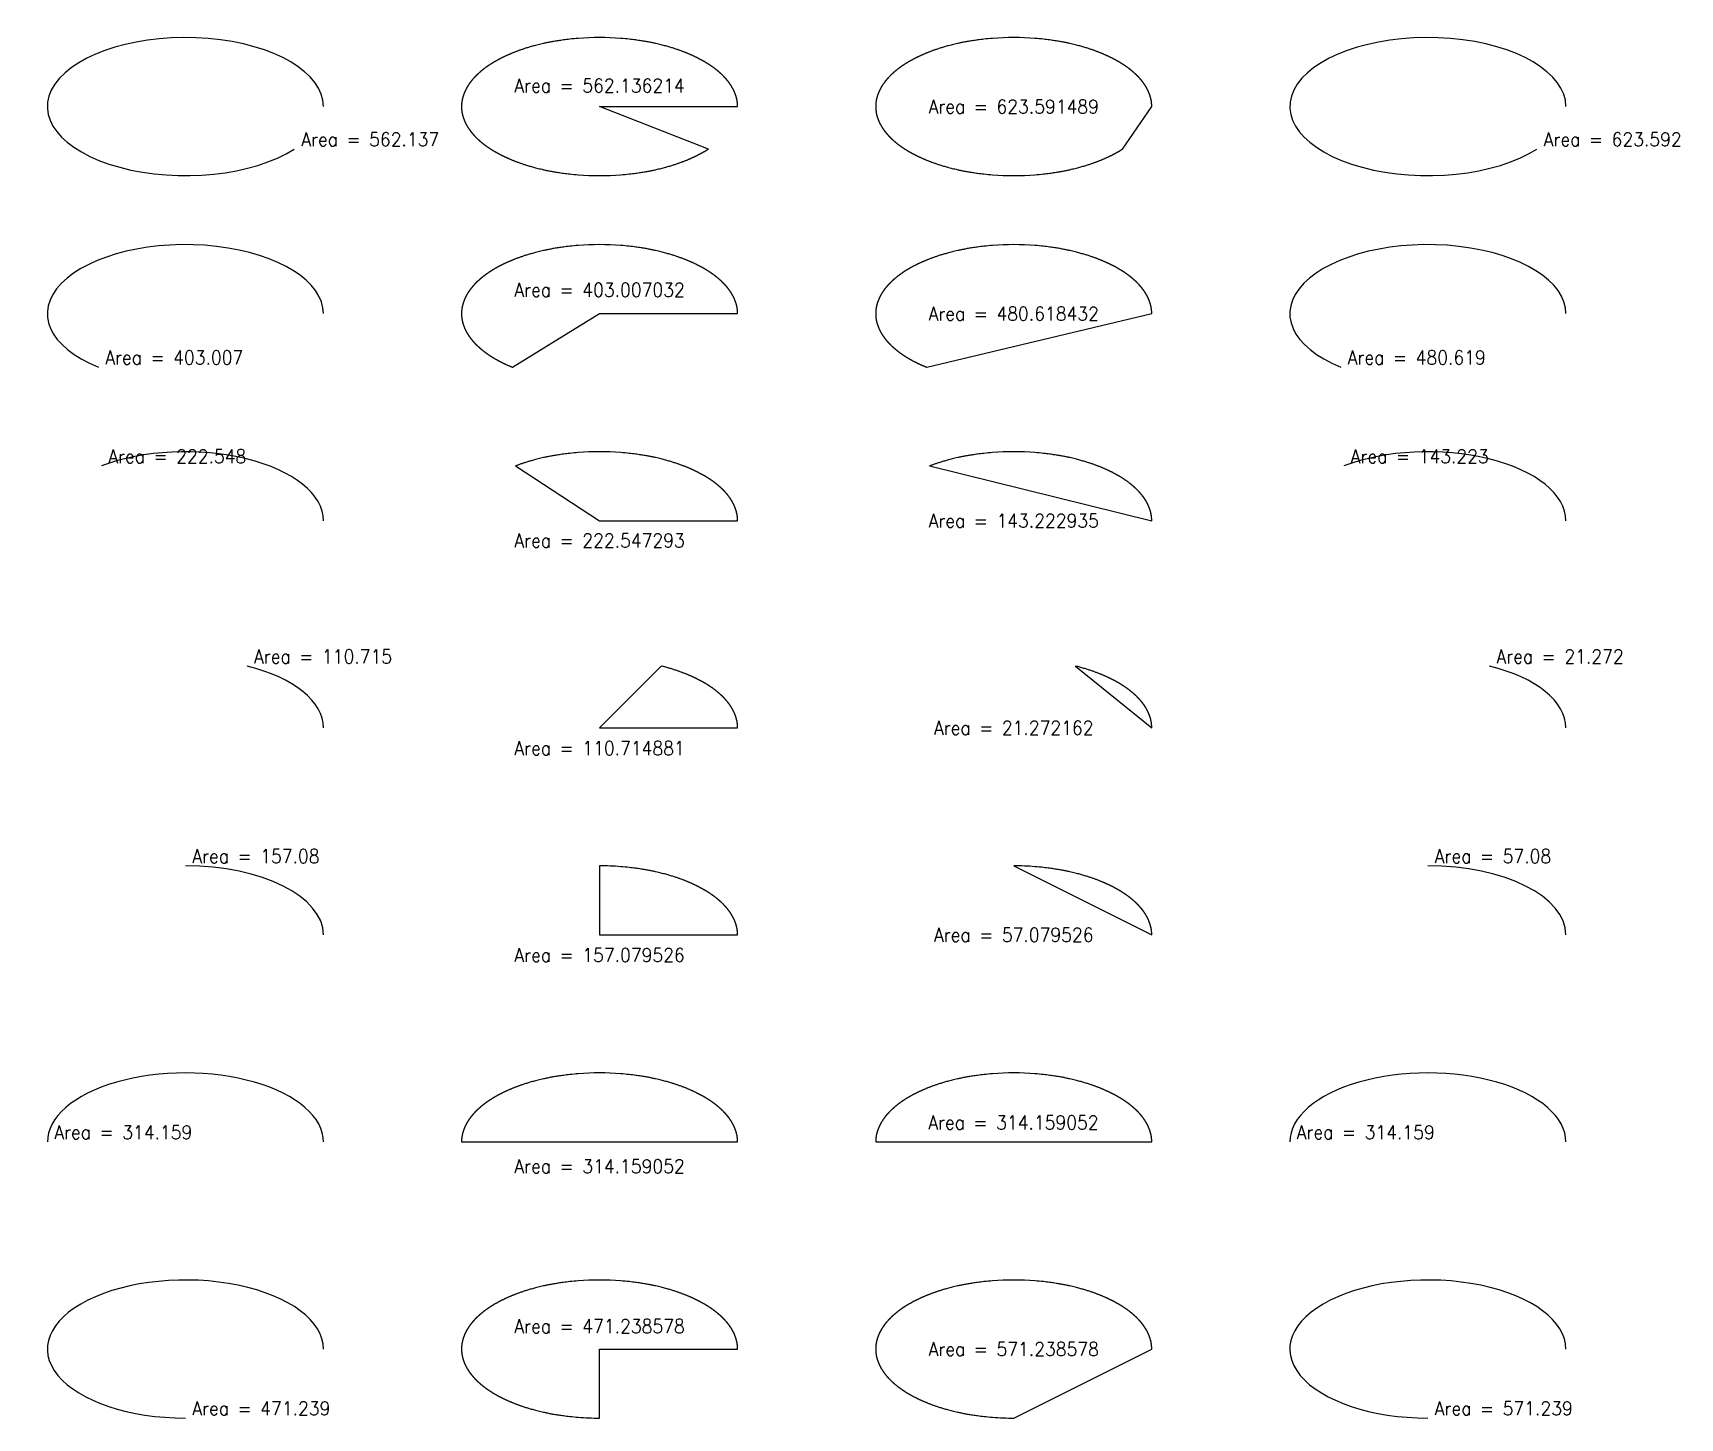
# Model space of a CAD drawing. Header units: millimetres. Extents: x 8 to 247, y -70 to 131.
import ezdxf

# ---------------------------------------------------------------- set-up
doc = ezdxf.new("R2010")
doc.units = ezdxf.units.MM
doc.layers.get('0').update_dxf_attribs({"lineweight": 25})
doc.layers.add('measurements', color=30, linetype='Continuous', lineweight=0)
doc.styles.add('textstyle3', font='')
doc.styles.add('textstyle4', font='')
doc.styles.get('textstyle3').set_extended_font_data('Standard')
doc.styles.get('textstyle4').set_extended_font_data('standard')

msp = doc.modelspace()

# ---------------------------------------------------------------- texts
at = {"layer": 'measurements', "char_height": 2}
for s, insert, attachment_point, style in [('Area = 562.136214', (90, 123.04), 5, 'textstyle3'), ('Area = 623.591489', (150, 120), 5, 'textstyle3'), ('Area = 562.137', (46.78, 116.25), 1, 'textstyle4'), ('Area = 623.592', (226.78, 116.25), 1, 'textstyle4'), ('Area = 403.007032', (90, 93.46), 5, 'textstyle3'), ('Area = 480.618432', (150, 90), 5, 'textstyle3'), ('Area = 403.007', (18.39, 84.64), 1, 'textstyle4'), ('Area = 480.619', (198.39, 84.64), 1, 'textstyle4'), ('Area = 222.548', (18.82, 70.33), 1, 'textstyle4'), ('Area = 143.223', (198.82, 70.33), 1, 'textstyle4'), ('Area = 143.222935', (150, 60), 5, 'textstyle3'), ('Area = 222.547293', (90, 57.14), 5, 'textstyle3'), ('Area = 110.715', (39.94, 41.34), 1, 'textstyle4'), ('Area = 21.272', (219.94, 41.34), 1, 'textstyle4'), ('Area = 21.272162', (150, 30), 5, 'textstyle3'), ('Area = 110.714881', (90, 27.06), 5, 'textstyle3'), ('Area = 157.08', (31, 12.4), 1, 'textstyle4'), ('Area = 57.08', (211, 12.4), 1, 'textstyle4'), ('Area = 57.079526', (150, 0), 5, 'textstyle3'), ('Area = 157.079526', (90, -2.92), 5, 'textstyle3'), ('Area = 314.159052', (149.95, -27.19), 5, 'textstyle3'), ('Area = 314.159', (11, -27.6), 1, 'textstyle4'), ('Area = 314.159', (191, -27.6), 1, 'textstyle4'), ('Area = 314.159052', (90, -33.52), 5, 'textstyle3'), ('Area = 471.238578', (90, -56.68), 5, 'textstyle3'), ('Area = 571.238578', (150, -60), 5, 'textstyle3'), ('Area = 471.239', (31, -67.6), 1, 'textstyle4'), ('Area = 571.239', (211, -67.6), 1, 'textstyle4')]:
    msp.add_mtext(s, dxfattribs=dict(at, insert=insert, attachment_point=attachment_point, style=style))

# ---------------------------------------------------------------- linework, layer by layer
at = {"flags": 128}
for points in [[(105.78, 113.85), (90, 120), (110, 120, 0.0138), (109.99, 120.28, 0.005742), (109.98, 120.39, 0.004414), (109.98, 120.48, 0.00373), (109.97, 120.55, 0.003294), (109.96, 120.62, 0.002985), (109.95, 120.68, 0.002752), (109.95, 120.74, 0.002568), (109.94, 120.79, 0.002418), (109.93, 120.84, 0.002292), (109.92, 120.88, 0.002186), (109.91, 120.93, 0.002094), (109.91, 120.97, 0.002013), (109.9, 121.01, 0.001942), (109.89, 121.05, 0.001878), (109.88, 121.09, 0.001821), (109.87, 121.13, 0.00177), (109.86, 121.16, 0.001723), (109.86, 121.2, 0.00168), (109.85, 121.24, 0.00164), (109.84, 121.27, 0.001604), (109.83, 121.3, 0.00157), (109.82, 121.34, 0.001539), (109.81, 121.37, 0.00151), (109.8, 121.4, 0.001483), (109.79, 121.43, 0.001457), (109.79, 121.46, 0.001433), (109.78, 121.49, 0.001411), (109.77, 121.52, 0.001389), (109.76, 121.55, 0.001369), (109.75, 121.58, 0.00135), (109.74, 121.61, 0.001332), (109.73, 121.64, 0.001315), (109.72, 121.66, 0.001299), (109.71, 121.69, 0.001284), (109.7, 121.72, 0.001269), (109.69, 121.75, 0.001255), (109.68, 121.77, 0.001242), (109.67, 121.8, 0.001229), (109.66, 121.83, 0.001216), (109.65, 121.85, 0.001205), (109.64, 121.88, 0.001194), (109.63, 121.9, 0.001183), (109.62, 121.93, 0.001173), (109.61, 121.96, 0.001163), (109.6, 121.98, 0.001153), (109.59, 122.01, 0.001144), (109.58, 122.03, 0.001135), (109.57, 122.06, 0.001127), (109.56, 122.08, 0.001119), (109.55, 122.11, 0.001111), (109.54, 122.13, 0.001103), (109.53, 122.16, 0.001096), (109.52, 122.18, 0.001089), (109.51, 122.2, 0.001082), (109.5, 122.23, 0.001076), (109.49, 122.25, 0.001069), (109.48, 122.28, 0.001063), (109.46, 122.3, 0.001057), (109.45, 122.32, 0.001052), (109.44, 122.35, 0.001046), (109.43, 122.37, 0.001041), (109.42, 122.39, 0.001036), (109.41, 122.42, 0.001031), (109.39, 122.44, 0.001026), (109.38, 122.47, 0.001022), (109.37, 122.49, 0.001017), (109.36, 122.51, 0.001013), (109.35, 122.54, 0.001009), (109.33, 122.56, 0.001005), (109.32, 122.58, 0.001001), (109.31, 122.61, 0.000997), (109.3, 122.63, 0.000994), (109.28, 122.65, 0.00099), (109.27, 122.67, 0.000987), (109.26, 122.7, 0.000984), (109.25, 122.72, 0.000981), (109.23, 122.74, 0.000978), (109.22, 122.77, 0.000975), (109.21, 122.79, 0.000972), (109.19, 122.81, 0.000969), (109.18, 122.84, 0.000967), (109.17, 122.86, 0.000964), (109.15, 122.88, 0.000962), (109.14, 122.9, 0.00096), (109.12, 122.93, 0.000957), (109.11, 122.95, 0.000955), (109.1, 122.97, 0.000953), (109.08, 123, 0.000951), (109.07, 123.02, 0.000949), (109.05, 123.04, 0.000948), (109.04, 123.07, 0.000946), (109.02, 123.09, 0.000944), (109.01, 123.11, 0.000943), (108.99, 123.13, 0.000942), (108.98, 123.16, 0.00094), (108.96, 123.18, 0.000939), (108.95, 123.2, 0.000938), (108.93, 123.23, 0.000937), (108.91, 123.25, 0.000935), (108.9, 123.27, 0.000934), (108.88, 123.3, 0.000934), (108.87, 123.32, 0.000933), (108.85, 123.34, 0.000932), (108.83, 123.37, 0.000931), (108.82, 123.39, 0.000931), (108.8, 123.41, 0.00093), (108.78, 123.44, 0.00093), (108.76, 123.46, 0.000929), (108.75, 123.49, 0.000929), (108.73, 123.51, 0.000928), (108.71, 123.53, 0.000928), (108.69, 123.56, 0.000928), (108.67, 123.58, 0.000928), (108.66, 123.6, 0.000928), (108.64, 123.63, 0.000928), (108.62, 123.65, 0.000928), (108.6, 123.68, 0.000928), (108.58, 123.7, 0.000928), (108.56, 123.73, 0.000929), (108.54, 123.75, 0.000929), (108.52, 123.77, 0.000929), (108.5, 123.8, 0.00093), (108.48, 123.82, 0.00093), (108.46, 123.85, 0.000931), (108.44, 123.87, 0.000932), (108.42, 123.9, 0.000932), (108.4, 123.92, 0.000933), (108.38, 123.95, 0.000934), (108.35, 123.97, 0.000935), (108.33, 124, 0.000936), (108.31, 124.02, 0.000937), (108.29, 124.05, 0.000938), (108.26, 124.07, 0.000939), (108.24, 124.1, 0.00094), (108.22, 124.13, 0.000942), (108.19, 124.15, 0.000943), (108.17, 124.18, 0.000945), (108.15, 124.2, 0.000946), (108.12, 124.23, 0.000948), (108.1, 124.26, 0.000949), (108.07, 124.28, 0.000951), (108.05, 124.31, 0.000953), (108.02, 124.34, 0.000955), (108, 124.36, 0.000957), (107.97, 124.39, 0.000959), (107.94, 124.42, 0.000961), (107.92, 124.44, 0.000963), (107.89, 124.47, 0.000965), (107.86, 124.5, 0.000968), (107.83, 124.53, 0.00097), (107.8, 124.56, 0.000972), (107.78, 124.58, 0.000975), (107.75, 124.61, 0.000978), (107.72, 124.64, 0.00098), (107.69, 124.67, 0.000983), (107.66, 124.7, 0.000986), (107.63, 124.73, 0.000989), (107.59, 124.75, 0.000992), (107.56, 124.78, 0.000995), (107.53, 124.81, 0.000999), (107.5, 124.84, 0.001002), (107.46, 124.87, 0.001005), (107.43, 124.9, 0.001009), (107.4, 124.93, 0.001013), (107.36, 124.96, 0.001017), (107.33, 124.99, 0.00102), (107.29, 125.02, 0.001024), (107.26, 125.06, 0.001029), (107.22, 125.09, 0.001033), (107.18, 125.12, 0.001037), (107.14, 125.15, 0.001042), (107.1, 125.18, 0.001046), (107.07, 125.21, 0.001051), (107.03, 125.25, 0.001056), (106.98, 125.28, 0.001061), (106.94, 125.31, 0.001066), (106.9, 125.35, 0.001071), (106.86, 125.38, 0.001077), (106.82, 125.41, 0.001082), (106.77, 125.45, 0.001088), (106.73, 125.48, 0.001094), (106.68, 125.52, 0.0011), (106.63, 125.55, 0.001106), (106.59, 125.59, 0.001113), (106.54, 125.62, 0.001119), (106.49, 125.66, 0.001126), (106.44, 125.69, 0.001133), (106.39, 125.73, 0.00114), (106.34, 125.77, 0.001148), (106.28, 125.81, 0.001155), (106.23, 125.84, 0.001163), (106.17, 125.88, 0.001171), (106.12, 125.92, 0.001179), (106.06, 125.96, 0.001188), (106, 126, 0.001197), (105.94, 126.04, 0.001206), (105.88, 126.08, 0.001215), (105.82, 126.12, 0.001225), (105.76, 126.16, 0.001235), (105.69, 126.2, 0.001245), (105.62, 126.24, 0.001256), (105.56, 126.29, 0.001267), (105.49, 126.33, 0.001279), (105.41, 126.37, 0.00129), (105.34, 126.42, 0.001303), (105.27, 126.46, 0.001315), (105.19, 126.51, 0.001328), (105.11, 126.55, 0.001342), (105.03, 126.6, 0.001356), (104.95, 126.64, 0.001371), (104.86, 126.69, 0.001386), (104.78, 126.74, 0.001401), (104.69, 126.79, 0.001418), (104.59, 126.84, 0.001435), (104.5, 126.89, 0.001452), (104.4, 126.94, 0.001471), (104.3, 126.99, 0.00149), (104.2, 127.04, 0.00151), (104.09, 127.09, 0.001531), (103.99, 127.15, 0.001553), (103.87, 127.2, 0.001576), (103.76, 127.26, 0.0016), (103.64, 127.32, 0.001625), (103.51, 127.37, 0.001652), (103.38, 127.43, 0.00168), (103.25, 127.49, 0.001709), (103.11, 127.55, 0.00174), (102.97, 127.61, 0.001773), (102.82, 127.67, 0.001808), (102.67, 127.74, 0.001845), (102.51, 127.8, 0.001884), (102.34, 127.87, 0.001926), (102.17, 127.94, 0.00197), (101.99, 128, 0.002018), (101.8, 128.07, 0.002069), (101.6, 128.15, 0.002125), (101.39, 128.22, 0.002185), (101.18, 128.29, 0.00225), (100.95, 128.37, 0.002321), (100.71, 128.45, 0.002399), (100.45, 128.53, 0.002486), (100.18, 128.61, 0.002581), (99.89, 128.69, 0.002688), (99.59, 128.78, 0.002809), (99.26, 128.86, 0.002947), (98.91, 128.95, 0.003106), (98.53, 129.04, 0.003292), (98.12, 129.14, 0.003515), (97.67, 129.24, 0.003787), (97.17, 129.34, 0.004131), (96.61, 129.44, 0.004584), (95.97, 129.54, 0.00522), (95.23, 129.65, 0.006213), (94.31, 129.76, 0.008125), (93.08, 129.88, 0.038771), (86.92, 129.88, 0.008125), (85.69, 129.76, 0.006213), (84.77, 129.65, 0.00522), (84.03, 129.54, 0.004584), (83.39, 129.44, 0.004131), (82.83, 129.34, 0.003787), (82.33, 129.24, 0.003515), (81.88, 129.14, 0.003292), (81.47, 129.04, 0.003106), (81.09, 128.95, 0.002947), (80.74, 128.86, 0.002809), (80.41, 128.78, 0.002688), (80.11, 128.69, 0.002581), (79.82, 128.61, 0.002486), (79.55, 128.53, 0.002399), (79.29, 128.45, 0.002321), (79.05, 128.37, 0.00225), (78.82, 128.29, 0.002185), (78.61, 128.22, 0.002125), (78.4, 128.15, 0.002069), (78.2, 128.07, 0.002018), (78.01, 128, 0.00197), (77.83, 127.94, 0.001926), (77.66, 127.87, 0.001884), (77.49, 127.8, 0.001845), (77.33, 127.74, 0.001808), (77.18, 127.67, 0.001773), (77.03, 127.61, 0.00174), (76.89, 127.55, 0.001709), (76.75, 127.49, 0.00168), (76.62, 127.43, 0.001652), (76.49, 127.37, 0.001625), (76.36, 127.32, 0.0016), (76.24, 127.26, 0.001576), (76.13, 127.2, 0.001553), (76.01, 127.15, 0.001531), (75.91, 127.09, 0.00151), (75.8, 127.04, 0.00149), (75.7, 126.99, 0.001471), (75.6, 126.94, 0.001452), (75.5, 126.89, 0.001435), (75.41, 126.84, 0.001418), (75.31, 126.79, 0.001401), (75.22, 126.74, 0.001386), (75.14, 126.69, 0.001371), (75.05, 126.64, 0.001356), (74.97, 126.6, 0.001342), (74.89, 126.55, 0.001328), (74.81, 126.51, 0.001315), (74.73, 126.46, 0.001303), (74.66, 126.42, 0.00129), (74.59, 126.37, 0.001279), (74.51, 126.33, 0.001267), (74.44, 126.29, 0.001256), (74.38, 126.24, 0.001245), (74.31, 126.2, 0.001235), (74.24, 126.16, 0.001225), (74.18, 126.12, 0.001215), (74.12, 126.08, 0.001206), (74.06, 126.04, 0.001197), (74, 126, 0.001188), (73.94, 125.96, 0.001179), (73.88, 125.92, 0.001171), (73.83, 125.88, 0.001163), (73.77, 125.84, 0.001155), (73.72, 125.81, 0.001148), (73.66, 125.77, 0.00114), (73.61, 125.73, 0.001133), (73.56, 125.69, 0.001126), (73.51, 125.66, 0.001119), (73.46, 125.62, 0.001113), (73.41, 125.59, 0.001106), (73.37, 125.55, 0.0011), (73.32, 125.52, 0.001094), (73.27, 125.48, 0.001088), (73.23, 125.45, 0.001082), (73.18, 125.41, 0.001077), (73.14, 125.38, 0.001071), (73.1, 125.35, 0.001066), (73.06, 125.31, 0.001061), (73.02, 125.28, 0.001056), (72.97, 125.25, 0.001051), (72.93, 125.21, 0.001046), (72.9, 125.18, 0.001042), (72.86, 125.15, 0.001037), (72.82, 125.12, 0.001033), (72.78, 125.09, 0.001029), (72.74, 125.06, 0.001024), (72.71, 125.02, 0.00102), (72.67, 124.99, 0.001017), (72.64, 124.96, 0.001013), (72.6, 124.93, 0.001009), (72.57, 124.9, 0.001005), (72.54, 124.87, 0.001002), (72.5, 124.84, 0.000999), (72.47, 124.81, 0.000995), (72.44, 124.78, 0.000992), (72.41, 124.75, 0.000989), (72.37, 124.73, 0.000986), (72.34, 124.7, 0.000983), (72.31, 124.67, 0.00098), (72.28, 124.64, 0.000978), (72.25, 124.61, 0.000975), (72.22, 124.58, 0.000972), (72.2, 124.56, 0.00097), (72.17, 124.53, 0.000968), (72.14, 124.5, 0.000965), (72.11, 124.47, 0.000963), (72.08, 124.44, 0.000961), (72.06, 124.42, 0.000959), (72.03, 124.39, 0.000957), (72, 124.36, 0.000955), (71.98, 124.34, 0.000953), (71.95, 124.31, 0.000951), (71.93, 124.28, 0.000949), (71.9, 124.26, 0.000948), (71.88, 124.23, 0.000946), (71.85, 124.2, 0.000945), (71.83, 124.18, 0.000943), (71.81, 124.15, 0.000942), (71.78, 124.13, 0.00094), (71.76, 124.1, 0.000939), (71.74, 124.07, 0.000938), (71.71, 124.05, 0.000937), (71.69, 124.02, 0.000936), (71.67, 124, 0.000935), (71.65, 123.97, 0.000934), (71.62, 123.95, 0.000933), (71.6, 123.92, 0.000932), (71.58, 123.9, 0.000932), (71.56, 123.87, 0.000931), (71.54, 123.85, 0.00093), (71.52, 123.82, 0.00093), (71.5, 123.8, 0.000929), (71.48, 123.77, 0.000929), (71.46, 123.75, 0.000929), (71.44, 123.73, 0.000928), (71.42, 123.7, 0.000928), (71.4, 123.68, 0.000928), (71.38, 123.65, 0.000928), (71.36, 123.63, 0.000928), (71.34, 123.6, 0.000928), (71.33, 123.58, 0.000928), (71.31, 123.56, 0.000928), (71.29, 123.53, 0.000928), (71.27, 123.51, 0.000929), (71.25, 123.49, 0.000929), (71.24, 123.46, 0.00093), (71.22, 123.44, 0.00093), (71.2, 123.41, 0.000931), (71.18, 123.39, 0.000931), (71.17, 123.37, 0.000932), (71.15, 123.34, 0.000933), (71.13, 123.32, 0.000934), (71.12, 123.3, 0.000934), (71.1, 123.27, 0.000935), (71.09, 123.25, 0.000937), (71.07, 123.23, 0.000938), (71.05, 123.2, 0.000939), (71.04, 123.18, 0.00094), (71.02, 123.16, 0.000942), (71.01, 123.13, 0.000943), (70.99, 123.11, 0.000944), (70.98, 123.09, 0.000946), (70.96, 123.07, 0.000948), (70.95, 123.04, 0.000949), (70.93, 123.02, 0.000951), (70.92, 123, 0.000953), (70.9, 122.97, 0.000955), (70.89, 122.95, 0.000957), (70.88, 122.93, 0.00096), (70.86, 122.9, 0.000962), (70.85, 122.88, 0.000964), (70.83, 122.86, 0.000967), (70.82, 122.84, 0.000969), (70.81, 122.81, 0.000972), (70.79, 122.79, 0.000975), (70.78, 122.77, 0.000978), (70.77, 122.74, 0.000981), (70.75, 122.72, 0.000984), (70.74, 122.7, 0.000987), (70.73, 122.67, 0.00099), (70.72, 122.65, 0.000994), (70.7, 122.63, 0.000997), (70.69, 122.61, 0.001001), (70.68, 122.58, 0.001005), (70.67, 122.56, 0.001009), (70.65, 122.54, 0.001013), (70.64, 122.51, 0.001017), (70.63, 122.49, 0.001022), (70.62, 122.47, 0.001026), (70.61, 122.44, 0.001031), (70.59, 122.42, 0.001036), (70.58, 122.39, 0.001041), (70.57, 122.37, 0.001046), (70.56, 122.35, 0.001052), (70.55, 122.32, 0.001057), (70.54, 122.3, 0.001063), (70.52, 122.28, 0.001069), (70.51, 122.25, 0.001076), (70.5, 122.23, 0.001082), (70.49, 122.2, 0.001089), (70.48, 122.18, 0.001096), (70.47, 122.16, 0.001103), (70.46, 122.13, 0.001111), (70.45, 122.11, 0.001119), (70.44, 122.08, 0.001127), (70.43, 122.06, 0.001135), (70.42, 122.03, 0.001144), (70.41, 122.01, 0.001153), (70.4, 121.98, 0.001163), (70.39, 121.96, 0.001173), (70.38, 121.93, 0.001183), (70.37, 121.9, 0.001194), (70.36, 121.88, 0.001205), (70.35, 121.85, 0.001216), (70.34, 121.83, 0.001229), (70.33, 121.8, 0.001242), (70.32, 121.77, 0.001255), (70.31, 121.75, 0.001269), (70.3, 121.72, 0.001284), (70.29, 121.69, 0.001299), (70.28, 121.66, 0.001315), (70.27, 121.64, 0.001332), (70.26, 121.61, 0.00135), (70.25, 121.58, 0.001369), (70.24, 121.55, 0.001389), (70.23, 121.52, 0.001411), (70.22, 121.49, 0.001433), (70.21, 121.46, 0.001457), (70.21, 121.43, 0.001483), (70.2, 121.4, 0.00151), (70.19, 121.37, 0.001539), (70.18, 121.34, 0.00157), (70.17, 121.3, 0.001604), (70.16, 121.27, 0.00164), (70.15, 121.24, 0.00168), (70.14, 121.2, 0.001723), (70.14, 121.16, 0.00177), (70.13, 121.13, 0.001821), (70.12, 121.09, 0.001878), (70.11, 121.05, 0.001942), (70.1, 121.01, 0.002013), (70.09, 120.97, 0.002094), (70.09, 120.93, 0.002186), (70.08, 120.88, 0.002292), (70.07, 120.84, 0.002418), (70.06, 120.79, 0.002568), (70.05, 120.74, 0.002752), (70.05, 120.68, 0.002985), (70.04, 120.62, 0.003294), (70.03, 120.55, 0.00373), (70.02, 120.48, 0.004414), (70.02, 120.39, 0.005742), (70.01, 120.28, 0.027605), (70.01, 119.72, 0.005742), (70.02, 119.61, 0.004414), (70.02, 119.52, 0.00373), (70.03, 119.45, 0.003294), (70.04, 119.38, 0.002985), (70.05, 119.32, 0.002752), (70.05, 119.26, 0.002568), (70.06, 119.21, 0.002418), (70.07, 119.16, 0.002292), (70.08, 119.12, 0.002186), (70.09, 119.07, 0.002094), (70.09, 119.03, 0.002013), (70.1, 118.99, 0.001942), (70.11, 118.95, 0.001878), (70.12, 118.91, 0.001821), (70.13, 118.87, 0.00177), (70.14, 118.84, 0.001723), (70.14, 118.8, 0.00168), (70.15, 118.76, 0.00164), (70.16, 118.73, 0.001604), (70.17, 118.7, 0.00157), (70.18, 118.66, 0.001539), (70.19, 118.63, 0.00151), (70.2, 118.6, 0.001483), (70.21, 118.57, 0.001457), (70.21, 118.54, 0.001433), (70.22, 118.51, 0.001411), (70.23, 118.48, 0.001389), (70.24, 118.45, 0.001369), (70.25, 118.42, 0.00135), (70.26, 118.39, 0.001332), (70.27, 118.36, 0.001315), (70.28, 118.34, 0.001299), (70.29, 118.31, 0.001284), (70.3, 118.28, 0.001269), (70.31, 118.25, 0.001255), (70.32, 118.23, 0.001242), (70.33, 118.2, 0.001229), (70.34, 118.17, 0.001216), (70.35, 118.15, 0.001205), (70.36, 118.12, 0.001194), (70.37, 118.1, 0.001183), (70.38, 118.07, 0.001173), (70.39, 118.04, 0.001163), (70.4, 118.02, 0.001153), (70.41, 117.99, 0.001144), (70.42, 117.97, 0.001135), (70.43, 117.94, 0.001127), (70.44, 117.92, 0.001119), (70.45, 117.89, 0.001111), (70.46, 117.87, 0.001103), (70.47, 117.84, 0.001096), (70.48, 117.82, 0.001089), (70.49, 117.8, 0.001082), (70.5, 117.77, 0.001076), (70.51, 117.75, 0.001069), (70.52, 117.72, 0.001063), (70.54, 117.7, 0.001057), (70.55, 117.68, 0.001052), (70.56, 117.65, 0.001046), (70.57, 117.63, 0.001041), (70.58, 117.61, 0.001036), (70.59, 117.58, 0.001031), (70.61, 117.56, 0.001026), (70.62, 117.53, 0.001022), (70.63, 117.51, 0.001017), (70.64, 117.49, 0.001013), (70.65, 117.46, 0.001009), (70.67, 117.44, 0.001005), (70.68, 117.42, 0.001001), (70.69, 117.39, 0.000997), (70.7, 117.37, 0.000994), (70.72, 117.35, 0.00099), (70.73, 117.33, 0.000987), (70.74, 117.3, 0.000984), (70.75, 117.28, 0.000981), (70.77, 117.26, 0.000978), (70.78, 117.23, 0.000975), (70.79, 117.21, 0.000972), (70.81, 117.19, 0.000969), (70.82, 117.16, 0.000967), (70.83, 117.14, 0.000964), (70.85, 117.12, 0.000962), (70.86, 117.1, 0.00096), (70.88, 117.07, 0.000957), (70.89, 117.05, 0.000955), (70.9, 117.03, 0.000953), (70.92, 117, 0.000951), (70.93, 116.98, 0.000949), (70.95, 116.96, 0.000948), (70.96, 116.93, 0.000946), (70.98, 116.91, 0.000944), (70.99, 116.89, 0.000943), (71.01, 116.87, 0.000942), (71.02, 116.84, 0.00094), (71.04, 116.82, 0.000939), (71.05, 116.8, 0.000938), (71.07, 116.77, 0.000937), (71.09, 116.75, 0.000935), (71.1, 116.73, 0.000934), (71.12, 116.7, 0.000934), (71.13, 116.68, 0.000933), (71.15, 116.66, 0.000932), (71.17, 116.63, 0.000931), (71.18, 116.61, 0.000931), (71.2, 116.59, 0.00093), (71.22, 116.56, 0.00093), (71.24, 116.54, 0.000929), (71.25, 116.51, 0.000929), (71.27, 116.49, 0.000928), (71.29, 116.47, 0.000928), (71.31, 116.44, 0.000928), (71.33, 116.42, 0.000928), (71.34, 116.4, 0.000928), (71.36, 116.37, 0.000928), (71.38, 116.35, 0.000928), (71.4, 116.32, 0.000928), (71.42, 116.3, 0.000928), (71.44, 116.27, 0.000929), (71.46, 116.25, 0.000929), (71.48, 116.23, 0.000929), (71.5, 116.2, 0.00093), (71.52, 116.18, 0.00093), (71.54, 116.15, 0.000931), (71.56, 116.13, 0.000932), (71.58, 116.1, 0.000932), (71.6, 116.08, 0.000933), (71.62, 116.05, 0.000934), (71.65, 116.03, 0.000935), (71.67, 116, 0.000936), (71.69, 115.98, 0.000937), (71.71, 115.95, 0.000938), (71.74, 115.93, 0.000939), (71.76, 115.9, 0.00094), (71.78, 115.87, 0.000942), (71.81, 115.85, 0.000943), (71.83, 115.82, 0.000945), (71.85, 115.8, 0.000946), (71.88, 115.77, 0.000948), (71.9, 115.74, 0.000949), (71.93, 115.72, 0.000951), (71.95, 115.69, 0.000953), (71.98, 115.66, 0.000955), (72, 115.64, 0.000957), (72.03, 115.61, 0.000959), (72.06, 115.58, 0.000961), (72.08, 115.56, 0.000963), (72.11, 115.53, 0.000965), (72.14, 115.5, 0.000968), (72.17, 115.47, 0.00097), (72.2, 115.44, 0.000972), (72.22, 115.42, 0.000975), (72.25, 115.39, 0.000978), (72.28, 115.36, 0.00098), (72.31, 115.33, 0.000983), (72.34, 115.3, 0.000986), (72.37, 115.27, 0.000989), (72.41, 115.25, 0.000992), (72.44, 115.22, 0.000995), (72.47, 115.19, 0.000999), (72.5, 115.16, 0.001002), (72.54, 115.13, 0.001005), (72.57, 115.1, 0.001009), (72.6, 115.07, 0.001013), (72.64, 115.04, 0.001017), (72.67, 115.01, 0.00102), (72.71, 114.98, 0.001024), (72.74, 114.94, 0.001029), (72.78, 114.91, 0.001033), (72.82, 114.88, 0.001037), (72.86, 114.85, 0.001042), (72.9, 114.82, 0.001046), (72.93, 114.79, 0.001051), (72.97, 114.75, 0.001056), (73.02, 114.72, 0.001061), (73.06, 114.69, 0.001066), (73.1, 114.65, 0.001071), (73.14, 114.62, 0.001077), (73.18, 114.59, 0.001082), (73.23, 114.55, 0.001088), (73.27, 114.52, 0.001094), (73.32, 114.48, 0.0011), (73.37, 114.45, 0.001106), (73.41, 114.41, 0.001113), (73.46, 114.38, 0.001119), (73.51, 114.34, 0.001126), (73.56, 114.31, 0.001133), (73.61, 114.27, 0.00114), (73.66, 114.23, 0.001148), (73.72, 114.19, 0.001155), (73.77, 114.16, 0.001163), (73.83, 114.12, 0.001171), (73.88, 114.08, 0.001179), (73.94, 114.04, 0.001188), (74, 114, 0.001197), (74.06, 113.96, 0.001206), (74.12, 113.92, 0.001215), (74.18, 113.88, 0.001225), (74.24, 113.84, 0.001235), (74.31, 113.8, 0.001245), (74.38, 113.76, 0.001256), (74.44, 113.71, 0.001267), (74.51, 113.67, 0.001279), (74.59, 113.63, 0.00129), (74.66, 113.58, 0.001303), (74.73, 113.54, 0.001315), (74.81, 113.49, 0.001328), (74.89, 113.45, 0.001342), (74.97, 113.4, 0.001356), (75.05, 113.36, 0.001371), (75.14, 113.31, 0.001386), (75.22, 113.26, 0.001401), (75.31, 113.21, 0.001418), (75.41, 113.16, 0.001435), (75.5, 113.11, 0.001452), (75.6, 113.06, 0.001471), (75.7, 113.01, 0.00149), (75.8, 112.96, 0.00151), (75.91, 112.91, 0.001531), (76.01, 112.85, 0.001553), (76.13, 112.8, 0.001576), (76.24, 112.74, 0.0016), (76.36, 112.68, 0.001625), (76.49, 112.63, 0.001652), (76.62, 112.57, 0.00168), (76.75, 112.51, 0.001709), (76.89, 112.45, 0.00174), (77.03, 112.39, 0.001773), (77.18, 112.33, 0.001808), (77.33, 112.26, 0.001845), (77.49, 112.2, 0.001884), (77.66, 112.13, 0.001926), (77.83, 112.06, 0.00197), (78.01, 112, 0.002018), (78.2, 111.93, 0.002069), (78.4, 111.85, 0.002125), (78.61, 111.78, 0.002185), (78.82, 111.71, 0.00225), (79.05, 111.63, 0.002321), (79.29, 111.55, 0.002399), (79.55, 111.47, 0.002486), (79.82, 111.39, 0.002581), (80.11, 111.31, 0.002688), (80.41, 111.22, 0.002809), (80.74, 111.14, 0.002947), (81.09, 111.05, 0.003106), (81.47, 110.96, 0.003292), (81.88, 110.86, 0.003515), (82.33, 110.76, 0.003787), (82.83, 110.66, 0.004131), (83.39, 110.56, 0.004584), (84.03, 110.46, 0.00522), (84.77, 110.35, 0.006213), (85.69, 110.24, 0.008125), (86.92, 110.12, 0.038771), (93.08, 110.12, 0.008125), (94.31, 110.24, 0.006213), (95.23, 110.35, 0.00522), (95.97, 110.46, 0.004584), (96.61, 110.56, 0.004131), (97.17, 110.66, 0.003787), (97.67, 110.76, 0.003515), (98.12, 110.86, 0.003292), (98.53, 110.96, 0.003106), (98.91, 111.05, 0.002947), (99.26, 111.14, 0.002809), (99.59, 111.22, 0.002688), (99.89, 111.31, 0.002581), (100.18, 111.39, 0.002486), (100.45, 111.47, 0.002399), (100.71, 111.55, 0.002321), (100.95, 111.63, 0.00225), (101.18, 111.71, 0.002185), (101.39, 111.78, 0.002125), (101.6, 111.85, 0.002069), (101.8, 111.93, 0.002018), (101.99, 112, 0.00197), (102.17, 112.06, 0.001926), (102.34, 112.13, 0.001884), (102.51, 112.2, 0.001845), (102.67, 112.26, 0.001808), (102.82, 112.33, 0.001773), (102.97, 112.39, 0.00174), (103.11, 112.45, 0.001709), (103.25, 112.51, 0.00168), (103.38, 112.57, 0.001652), (103.51, 112.63, 0.001625), (103.64, 112.68, 0.0016), (103.76, 112.74, 0.001576), (103.87, 112.8, 0.001553), (103.99, 112.85, 0.001531), (104.09, 112.91, 0.00151), (104.2, 112.96, 0.00149), (104.3, 113.01, 0.001471), (104.4, 113.06, 0.001452), (104.5, 113.11, 0.001435), (104.59, 113.16, 0.001418), (104.69, 113.21, 0.001401), (104.78, 113.26, 0.001386), (104.86, 113.31, 0.001371), (104.95, 113.36, 0.001356), (105.03, 113.4, 0.001342), (105.11, 113.45, 0.001328), (105.19, 113.49, 0.001315), (105.27, 113.54, 0.001303), (105.34, 113.58, 0.00129), (105.41, 113.63, 0.001279), (105.49, 113.67, 0.001267), (105.56, 113.71, 0.001256), (105.62, 113.76, 0.001245), (105.69, 113.8, 0.001235), (105.76, 113.84, 0.000424)], [(165.78, 113.85), (170, 120, 0.0138), (169.99, 120.28, 0.005742), (169.98, 120.39, 0.004414), (169.98, 120.48, 0.00373), (169.97, 120.55, 0.003294), (169.96, 120.62, 0.002985), (169.95, 120.68, 0.002752), (169.95, 120.74, 0.002568), (169.94, 120.79, 0.002418), (169.93, 120.84, 0.002292), (169.92, 120.88, 0.002186), (169.91, 120.93, 0.002094), (169.91, 120.97, 0.002013), (169.9, 121.01, 0.001942), (169.89, 121.05, 0.001878), (169.88, 121.09, 0.001821), (169.87, 121.13, 0.00177), (169.86, 121.16, 0.001723), (169.86, 121.2, 0.00168), (169.85, 121.24, 0.00164), (169.84, 121.27, 0.001604), (169.83, 121.3, 0.00157), (169.82, 121.34, 0.001539), (169.81, 121.37, 0.00151), (169.8, 121.4, 0.001483), (169.79, 121.43, 0.001457), (169.79, 121.46, 0.001433), (169.78, 121.49, 0.001411), (169.77, 121.52, 0.001389), (169.76, 121.55, 0.001369), (169.75, 121.58, 0.00135), (169.74, 121.61, 0.001332), (169.73, 121.64, 0.001315), (169.72, 121.66, 0.001299), (169.71, 121.69, 0.001284), (169.7, 121.72, 0.001269), (169.69, 121.75, 0.001255), (169.68, 121.77, 0.001242), (169.67, 121.8, 0.001229), (169.66, 121.83, 0.001216), (169.65, 121.85, 0.001205), (169.64, 121.88, 0.001194), (169.63, 121.9, 0.001183), (169.62, 121.93, 0.001173), (169.61, 121.96, 0.001163), (169.6, 121.98, 0.001153), (169.59, 122.01, 0.001144), (169.58, 122.03, 0.001135), (169.57, 122.06, 0.001127), (169.56, 122.08, 0.001119), (169.55, 122.11, 0.001111), (169.54, 122.13, 0.001103), (169.53, 122.16, 0.001096), (169.52, 122.18, 0.001089), (169.51, 122.2, 0.001082), (169.5, 122.23, 0.001076), (169.49, 122.25, 0.001069), (169.48, 122.28, 0.001063), (169.46, 122.3, 0.001057), (169.45, 122.32, 0.001052), (169.44, 122.35, 0.001046), (169.43, 122.37, 0.001041), (169.42, 122.39, 0.001036), (169.41, 122.42, 0.001031), (169.39, 122.44, 0.001026), (169.38, 122.47, 0.001022), (169.37, 122.49, 0.001017), (169.36, 122.51, 0.001013), (169.35, 122.54, 0.001009), (169.33, 122.56, 0.001005), (169.32, 122.58, 0.001001), (169.31, 122.61, 0.000997), (169.3, 122.63, 0.000994), (169.28, 122.65, 0.00099), (169.27, 122.67, 0.000987), (169.26, 122.7, 0.000984), (169.25, 122.72, 0.000981), (169.23, 122.74, 0.000978), (169.22, 122.77, 0.000975), (169.21, 122.79, 0.000972), (169.19, 122.81, 0.000969), (169.18, 122.84, 0.000967), (169.17, 122.86, 0.000964), (169.15, 122.88, 0.000962), (169.14, 122.9, 0.00096), (169.12, 122.93, 0.000957), (169.11, 122.95, 0.000955), (169.1, 122.97, 0.000953), (169.08, 123, 0.000951), (169.07, 123.02, 0.000949), (169.05, 123.04, 0.000948), (169.04, 123.07, 0.000946), (169.02, 123.09, 0.000944), (169.01, 123.11, 0.000943), (168.99, 123.13, 0.000942), (168.98, 123.16, 0.00094), (168.96, 123.18, 0.000939), (168.95, 123.2, 0.000938), (168.93, 123.23, 0.000937), (168.91, 123.25, 0.000935), (168.9, 123.27, 0.000934), (168.88, 123.3, 0.000934), (168.87, 123.32, 0.000933), (168.85, 123.34, 0.000932), (168.83, 123.37, 0.000931), (168.82, 123.39, 0.000931), (168.8, 123.41, 0.00093), (168.78, 123.44, 0.00093), (168.76, 123.46, 0.000929), (168.75, 123.49, 0.000929), (168.73, 123.51, 0.000928), (168.71, 123.53, 0.000928), (168.69, 123.56, 0.000928), (168.67, 123.58, 0.000928), (168.66, 123.6, 0.000928), (168.64, 123.63, 0.000928), (168.62, 123.65, 0.000928), (168.6, 123.68, 0.000928), (168.58, 123.7, 0.000928), (168.56, 123.73, 0.000929), (168.54, 123.75, 0.000929), (168.52, 123.77, 0.000929), (168.5, 123.8, 0.00093), (168.48, 123.82, 0.00093), (168.46, 123.85, 0.000931), (168.44, 123.87, 0.000932), (168.42, 123.9, 0.000932), (168.4, 123.92, 0.000933), (168.38, 123.95, 0.000934), (168.35, 123.97, 0.000935), (168.33, 124, 0.000936), (168.31, 124.02, 0.000937), (168.29, 124.05, 0.000938), (168.26, 124.07, 0.000939), (168.24, 124.1, 0.00094), (168.22, 124.13, 0.000942), (168.19, 124.15, 0.000943), (168.17, 124.18, 0.000945), (168.15, 124.2, 0.000946), (168.12, 124.23, 0.000948), (168.1, 124.26, 0.000949), (168.07, 124.28, 0.000951), (168.05, 124.31, 0.000953), (168.02, 124.34, 0.000955), (168, 124.36, 0.000957), (167.97, 124.39, 0.000959), (167.94, 124.42, 0.000961), (167.92, 124.44, 0.000963), (167.89, 124.47, 0.000965), (167.86, 124.5, 0.000968), (167.83, 124.53, 0.00097), (167.8, 124.56, 0.000972), (167.78, 124.58, 0.000975), (167.75, 124.61, 0.000978), (167.72, 124.64, 0.00098), (167.69, 124.67, 0.000983), (167.66, 124.7, 0.000986), (167.63, 124.73, 0.000989), (167.59, 124.75, 0.000992), (167.56, 124.78, 0.000995), (167.53, 124.81, 0.000999), (167.5, 124.84, 0.001002), (167.46, 124.87, 0.001005), (167.43, 124.9, 0.001009), (167.4, 124.93, 0.001013), (167.36, 124.96, 0.001017), (167.33, 124.99, 0.00102), (167.29, 125.02, 0.001024), (167.26, 125.06, 0.001029), (167.22, 125.09, 0.001033), (167.18, 125.12, 0.001037), (167.14, 125.15, 0.001042), (167.1, 125.18, 0.001046), (167.07, 125.21, 0.001051), (167.03, 125.25, 0.001056), (166.98, 125.28, 0.001061), (166.94, 125.31, 0.001066), (166.9, 125.35, 0.001071), (166.86, 125.38, 0.001077), (166.82, 125.41, 0.001082), (166.77, 125.45, 0.001088), (166.73, 125.48, 0.001094), (166.68, 125.52, 0.0011), (166.63, 125.55, 0.001106), (166.59, 125.59, 0.001113), (166.54, 125.62, 0.001119), (166.49, 125.66, 0.001126), (166.44, 125.69, 0.001133), (166.39, 125.73, 0.00114), (166.34, 125.77, 0.001148), (166.28, 125.81, 0.001155), (166.23, 125.84, 0.001163), (166.17, 125.88, 0.001171), (166.12, 125.92, 0.001179), (166.06, 125.96, 0.001188), (166, 126, 0.001197), (165.94, 126.04, 0.001206), (165.88, 126.08, 0.001215), (165.82, 126.12, 0.001225), (165.76, 126.16, 0.001235), (165.69, 126.2, 0.001245), (165.62, 126.24, 0.001256), (165.56, 126.29, 0.001267), (165.49, 126.33, 0.001279), (165.41, 126.37, 0.00129), (165.34, 126.42, 0.001303), (165.27, 126.46, 0.001315), (165.19, 126.51, 0.001328), (165.11, 126.55, 0.001342), (165.03, 126.6, 0.001356), (164.95, 126.64, 0.001371), (164.86, 126.69, 0.001386), (164.78, 126.74, 0.001401), (164.69, 126.79, 0.001418), (164.59, 126.84, 0.001435), (164.5, 126.89, 0.001452), (164.4, 126.94, 0.001471), (164.3, 126.99, 0.00149), (164.2, 127.04, 0.00151), (164.09, 127.09, 0.001531), (163.99, 127.15, 0.001553), (163.87, 127.2, 0.001576), (163.76, 127.26, 0.0016), (163.64, 127.32, 0.001625), (163.51, 127.37, 0.001652), (163.38, 127.43, 0.00168), (163.25, 127.49, 0.001709), (163.11, 127.55, 0.00174), (162.97, 127.61, 0.001773), (162.82, 127.67, 0.001808), (162.67, 127.74, 0.001845), (162.51, 127.8, 0.001884), (162.34, 127.87, 0.001926), (162.17, 127.94, 0.00197), (161.99, 128, 0.002018), (161.8, 128.07, 0.002069), (161.6, 128.15, 0.002125), (161.39, 128.22, 0.002185), (161.18, 128.29, 0.00225), (160.95, 128.37, 0.002321), (160.71, 128.45, 0.002399), (160.45, 128.53, 0.002486), (160.18, 128.61, 0.002581), (159.89, 128.69, 0.002688), (159.59, 128.78, 0.002809), (159.26, 128.86, 0.002947), (158.91, 128.95, 0.003106), (158.53, 129.04, 0.003292), (158.12, 129.14, 0.003515), (157.67, 129.24, 0.003787), (157.17, 129.34, 0.004131), (156.61, 129.44, 0.004584), (155.97, 129.54, 0.00522), (155.23, 129.65, 0.006213), (154.31, 129.76, 0.008125), (153.08, 129.88, 0.038771), (146.92, 129.88, 0.008125), (145.69, 129.76, 0.006213), (144.77, 129.65, 0.00522), (144.03, 129.54, 0.004584), (143.39, 129.44, 0.004131), (142.83, 129.34, 0.003787), (142.33, 129.24, 0.003515), (141.88, 129.14, 0.003292), (141.47, 129.04, 0.003106), (141.09, 128.95, 0.002947), (140.74, 128.86, 0.002809), (140.41, 128.78, 0.002688), (140.11, 128.69, 0.002581), (139.82, 128.61, 0.002486), (139.55, 128.53, 0.002399), (139.29, 128.45, 0.002321), (139.05, 128.37, 0.00225), (138.82, 128.29, 0.002185), (138.61, 128.22, 0.002125), (138.4, 128.15, 0.002069), (138.2, 128.07, 0.002018), (138.01, 128, 0.00197), (137.83, 127.94, 0.001926), (137.66, 127.87, 0.001884), (137.49, 127.8, 0.001845), (137.33, 127.74, 0.001808), (137.18, 127.67, 0.001773), (137.03, 127.61, 0.00174), (136.89, 127.55, 0.001709), (136.75, 127.49, 0.00168), (136.62, 127.43, 0.001652), (136.49, 127.37, 0.001625), (136.36, 127.32, 0.0016), (136.24, 127.26, 0.001576), (136.13, 127.2, 0.001553), (136.01, 127.15, 0.001531), (135.91, 127.09, 0.00151), (135.8, 127.04, 0.00149), (135.7, 126.99, 0.001471), (135.6, 126.94, 0.001452), (135.5, 126.89, 0.001435), (135.41, 126.84, 0.001418), (135.31, 126.79, 0.001401), (135.22, 126.74, 0.001386), (135.14, 126.69, 0.001371), (135.05, 126.64, 0.001356), (134.97, 126.6, 0.001342), (134.89, 126.55, 0.001328), (134.81, 126.51, 0.001315), (134.73, 126.46, 0.001303), (134.66, 126.42, 0.00129), (134.59, 126.37, 0.001279), (134.51, 126.33, 0.001267), (134.44, 126.29, 0.001256), (134.38, 126.24, 0.001245), (134.31, 126.2, 0.001235), (134.24, 126.16, 0.001225), (134.18, 126.12, 0.001215), (134.12, 126.08, 0.001206), (134.06, 126.04, 0.001197), (134, 126, 0.001188), (133.94, 125.96, 0.001179), (133.88, 125.92, 0.001171), (133.83, 125.88, 0.001163), (133.77, 125.84, 0.001155), (133.72, 125.81, 0.001148), (133.66, 125.77, 0.00114), (133.61, 125.73, 0.001133), (133.56, 125.69, 0.001126), (133.51, 125.66, 0.001119), (133.46, 125.62, 0.001113), (133.41, 125.59, 0.001106), (133.37, 125.55, 0.0011), (133.32, 125.52, 0.001094), (133.27, 125.48, 0.001088), (133.23, 125.45, 0.001082), (133.18, 125.41, 0.001077), (133.14, 125.38, 0.001071), (133.1, 125.35, 0.001066), (133.06, 125.31, 0.001061), (133.02, 125.28, 0.001056), (132.97, 125.25, 0.001051), (132.93, 125.21, 0.001046), (132.9, 125.18, 0.001042), (132.86, 125.15, 0.001037), (132.82, 125.12, 0.001033), (132.78, 125.09, 0.001029), (132.74, 125.06, 0.001024), (132.71, 125.02, 0.00102), (132.67, 124.99, 0.001017), (132.64, 124.96, 0.001013), (132.6, 124.93, 0.001009), (132.57, 124.9, 0.001005), (132.54, 124.87, 0.001002), (132.5, 124.84, 0.000999), (132.47, 124.81, 0.000995), (132.44, 124.78, 0.000992), (132.41, 124.75, 0.000989), (132.37, 124.73, 0.000986), (132.34, 124.7, 0.000983), (132.31, 124.67, 0.00098), (132.28, 124.64, 0.000978), (132.25, 124.61, 0.000975), (132.22, 124.58, 0.000972), (132.2, 124.56, 0.00097), (132.17, 124.53, 0.000968), (132.14, 124.5, 0.000965), (132.11, 124.47, 0.000963), (132.08, 124.44, 0.000961), (132.06, 124.42, 0.000959), (132.03, 124.39, 0.000957), (132, 124.36, 0.000955), (131.98, 124.34, 0.000953), (131.95, 124.31, 0.000951), (131.93, 124.28, 0.000949), (131.9, 124.26, 0.000948), (131.88, 124.23, 0.000946), (131.85, 124.2, 0.000945), (131.83, 124.18, 0.000943), (131.81, 124.15, 0.000942), (131.78, 124.13, 0.00094), (131.76, 124.1, 0.000939), (131.74, 124.07, 0.000938), (131.71, 124.05, 0.000937), (131.69, 124.02, 0.000936), (131.67, 124, 0.000935), (131.65, 123.97, 0.000934), (131.62, 123.95, 0.000933), (131.6, 123.92, 0.000932), (131.58, 123.9, 0.000932), (131.56, 123.87, 0.000931), (131.54, 123.85, 0.00093), (131.52, 123.82, 0.00093), (131.5, 123.8, 0.000929), (131.48, 123.77, 0.000929), (131.46, 123.75, 0.000929), (131.44, 123.73, 0.000928), (131.42, 123.7, 0.000928), (131.4, 123.68, 0.000928), (131.38, 123.65, 0.000928), (131.36, 123.63, 0.000928), (131.34, 123.6, 0.000928), (131.33, 123.58, 0.000928), (131.31, 123.56, 0.000928), (131.29, 123.53, 0.000928), (131.27, 123.51, 0.000929), (131.25, 123.49, 0.000929), (131.24, 123.46, 0.00093), (131.22, 123.44, 0.00093), (131.2, 123.41, 0.000931), (131.18, 123.39, 0.000931), (131.17, 123.37, 0.000932), (131.15, 123.34, 0.000933), (131.13, 123.32, 0.000934), (131.12, 123.3, 0.000934), (131.1, 123.27, 0.000935), (131.09, 123.25, 0.000937), (131.07, 123.23, 0.000938), (131.05, 123.2, 0.000939), (131.04, 123.18, 0.00094), (131.02, 123.16, 0.000942), (131.01, 123.13, 0.000943), (130.99, 123.11, 0.000944), (130.98, 123.09, 0.000946), (130.96, 123.07, 0.000948), (130.95, 123.04, 0.000949), (130.93, 123.02, 0.000951), (130.92, 123, 0.000953), (130.9, 122.97, 0.000955), (130.89, 122.95, 0.000957), (130.88, 122.93, 0.00096), (130.86, 122.9, 0.000962), (130.85, 122.88, 0.000964), (130.83, 122.86, 0.000967), (130.82, 122.84, 0.000969), (130.81, 122.81, 0.000972), (130.79, 122.79, 0.000975), (130.78, 122.77, 0.000978), (130.77, 122.74, 0.000981), (130.75, 122.72, 0.000984), (130.74, 122.7, 0.000987), (130.73, 122.67, 0.00099), (130.72, 122.65, 0.000994), (130.7, 122.63, 0.000997), (130.69, 122.61, 0.001001), (130.68, 122.58, 0.001005), (130.67, 122.56, 0.001009), (130.65, 122.54, 0.001013), (130.64, 122.51, 0.001017), (130.63, 122.49, 0.001022), (130.62, 122.47, 0.001026), (130.61, 122.44, 0.001031), (130.59, 122.42, 0.001036), (130.58, 122.39, 0.001041), (130.57, 122.37, 0.001046), (130.56, 122.35, 0.001052), (130.55, 122.32, 0.001057), (130.54, 122.3, 0.001063), (130.52, 122.28, 0.001069), (130.51, 122.25, 0.001076), (130.5, 122.23, 0.001082), (130.49, 122.2, 0.001089), (130.48, 122.18, 0.001096), (130.47, 122.16, 0.001103), (130.46, 122.13, 0.001111), (130.45, 122.11, 0.001119), (130.44, 122.08, 0.001127), (130.43, 122.06, 0.001135), (130.42, 122.03, 0.001144), (130.41, 122.01, 0.001153), (130.4, 121.98, 0.001163), (130.39, 121.96, 0.001173), (130.38, 121.93, 0.001183), (130.37, 121.9, 0.001194), (130.36, 121.88, 0.001205), (130.35, 121.85, 0.001216), (130.34, 121.83, 0.001229), (130.33, 121.8, 0.001242), (130.32, 121.77, 0.001255), (130.31, 121.75, 0.001269), (130.3, 121.72, 0.001284), (130.29, 121.69, 0.001299), (130.28, 121.66, 0.001315), (130.27, 121.64, 0.001332), (130.26, 121.61, 0.00135), (130.25, 121.58, 0.001369), (130.24, 121.55, 0.001389), (130.23, 121.52, 0.001411), (130.22, 121.49, 0.001433), (130.21, 121.46, 0.001457), (130.21, 121.43, 0.001483), (130.2, 121.4, 0.00151), (130.19, 121.37, 0.001539), (130.18, 121.34, 0.00157), (130.17, 121.3, 0.001604), (130.16, 121.27, 0.00164), (130.15, 121.24, 0.00168), (130.14, 121.2, 0.001723), (130.14, 121.16, 0.00177), (130.13, 121.13, 0.001821), (130.12, 121.09, 0.001878), (130.11, 121.05, 0.001942), (130.1, 121.01, 0.002013), (130.09, 120.97, 0.002094), (130.09, 120.93, 0.002186), (130.08, 120.88, 0.002292), (130.07, 120.84, 0.002418), (130.06, 120.79, 0.002568), (130.05, 120.74, 0.002752), (130.05, 120.68, 0.002985), (130.04, 120.62, 0.003294), (130.03, 120.55, 0.00373), (130.02, 120.48, 0.004414), (130.02, 120.39, 0.005742), (130.01, 120.28, 0.027605), (130.01, 119.72, 0.005742), (130.02, 119.61, 0.004414), (130.02, 119.52, 0.00373), (130.03, 119.45, 0.003294), (130.04, 119.38, 0.002985), (130.05, 119.32, 0.002752), (130.05, 119.26, 0.002568), (130.06, 119.21, 0.002418), (130.07, 119.16, 0.002292), (130.08, 119.12, 0.002186), (130.09, 119.07, 0.002094), (130.09, 119.03, 0.002013), (130.1, 118.99, 0.001942), (130.11, 118.95, 0.001878), (130.12, 118.91, 0.001821), (130.13, 118.87, 0.00177), (130.14, 118.84, 0.001723), (130.14, 118.8, 0.00168), (130.15, 118.76, 0.00164), (130.16, 118.73, 0.001604), (130.17, 118.7, 0.00157), (130.18, 118.66, 0.001539), (130.19, 118.63, 0.00151), (130.2, 118.6, 0.001483), (130.21, 118.57, 0.001457), (130.21, 118.54, 0.001433), (130.22, 118.51, 0.001411), (130.23, 118.48, 0.001389), (130.24, 118.45, 0.001369), (130.25, 118.42, 0.00135), (130.26, 118.39, 0.001332), (130.27, 118.36, 0.001315), (130.28, 118.34, 0.001299), (130.29, 118.31, 0.001284), (130.3, 118.28, 0.001269), (130.31, 118.25, 0.001255), (130.32, 118.23, 0.001242), (130.33, 118.2, 0.001229), (130.34, 118.17, 0.001216), (130.35, 118.15, 0.001205), (130.36, 118.12, 0.001194), (130.37, 118.1, 0.001183), (130.38, 118.07, 0.001173), (130.39, 118.04, 0.001163), (130.4, 118.02, 0.001153), (130.41, 117.99, 0.001144), (130.42, 117.97, 0.001135), (130.43, 117.94, 0.001127), (130.44, 117.92, 0.001119), (130.45, 117.89, 0.001111), (130.46, 117.87, 0.001103), (130.47, 117.84, 0.001096), (130.48, 117.82, 0.001089), (130.49, 117.8, 0.001082), (130.5, 117.77, 0.001076), (130.51, 117.75, 0.001069), (130.52, 117.72, 0.001063), (130.54, 117.7, 0.001057), (130.55, 117.68, 0.001052), (130.56, 117.65, 0.001046), (130.57, 117.63, 0.001041), (130.58, 117.61, 0.001036), (130.59, 117.58, 0.001031), (130.61, 117.56, 0.001026), (130.62, 117.53, 0.001022), (130.63, 117.51, 0.001017), (130.64, 117.49, 0.001013), (130.65, 117.46, 0.001009), (130.67, 117.44, 0.001005), (130.68, 117.42, 0.001001), (130.69, 117.39, 0.000997), (130.7, 117.37, 0.000994), (130.72, 117.35, 0.00099), (130.73, 117.33, 0.000987), (130.74, 117.3, 0.000984), (130.75, 117.28, 0.000981), (130.77, 117.26, 0.000978), (130.78, 117.23, 0.000975), (130.79, 117.21, 0.000972), (130.81, 117.19, 0.000969), (130.82, 117.16, 0.000967), (130.83, 117.14, 0.000964), (130.85, 117.12, 0.000962), (130.86, 117.1, 0.00096), (130.88, 117.07, 0.000957), (130.89, 117.05, 0.000955), (130.9, 117.03, 0.000953), (130.92, 117, 0.000951), (130.93, 116.98, 0.000949), (130.95, 116.96, 0.000948), (130.96, 116.93, 0.000946), (130.98, 116.91, 0.000944), (130.99, 116.89, 0.000943), (131.01, 116.87, 0.000942), (131.02, 116.84, 0.00094), (131.04, 116.82, 0.000939), (131.05, 116.8, 0.000938), (131.07, 116.77, 0.000937), (131.09, 116.75, 0.000935), (131.1, 116.73, 0.000934), (131.12, 116.7, 0.000934), (131.13, 116.68, 0.000933), (131.15, 116.66, 0.000932), (131.17, 116.63, 0.000931), (131.18, 116.61, 0.000931), (131.2, 116.59, 0.00093), (131.22, 116.56, 0.00093), (131.24, 116.54, 0.000929), (131.25, 116.51, 0.000929), (131.27, 116.49, 0.000928), (131.29, 116.47, 0.000928), (131.31, 116.44, 0.000928), (131.33, 116.42, 0.000928), (131.34, 116.4, 0.000928), (131.36, 116.37, 0.000928), (131.38, 116.35, 0.000928), (131.4, 116.32, 0.000928), (131.42, 116.3, 0.000928), (131.44, 116.27, 0.000929), (131.46, 116.25, 0.000929), (131.48, 116.23, 0.000929), (131.5, 116.2, 0.00093), (131.52, 116.18, 0.00093), (131.54, 116.15, 0.000931), (131.56, 116.13, 0.000932), (131.58, 116.1, 0.000932), (131.6, 116.08, 0.000933), (131.62, 116.05, 0.000934), (131.65, 116.03, 0.000935), (131.67, 116, 0.000936), (131.69, 115.98, 0.000937), (131.71, 115.95, 0.000938), (131.74, 115.93, 0.000939), (131.76, 115.9, 0.00094), (131.78, 115.87, 0.000942), (131.81, 115.85, 0.000943), (131.83, 115.82, 0.000945), (131.85, 115.8, 0.000946), (131.88, 115.77, 0.000948), (131.9, 115.74, 0.000949), (131.93, 115.72, 0.000951), (131.95, 115.69, 0.000953), (131.98, 115.66, 0.000955), (132, 115.64, 0.000957), (132.03, 115.61, 0.000959), (132.06, 115.58, 0.000961), (132.08, 115.56, 0.000963), (132.11, 115.53, 0.000965), (132.14, 115.5, 0.000968), (132.17, 115.47, 0.00097), (132.2, 115.44, 0.000972), (132.22, 115.42, 0.000975), (132.25, 115.39, 0.000978), (132.28, 115.36, 0.00098), (132.31, 115.33, 0.000983), (132.34, 115.3, 0.000986), (132.37, 115.27, 0.000989), (132.41, 115.25, 0.000992), (132.44, 115.22, 0.000995), (132.47, 115.19, 0.000999), (132.5, 115.16, 0.001002), (132.54, 115.13, 0.001005), (132.57, 115.1, 0.001009), (132.6, 115.07, 0.001013), (132.64, 115.04, 0.001017), (132.67, 115.01, 0.00102), (132.71, 114.98, 0.001024), (132.74, 114.94, 0.001029), (132.78, 114.91, 0.001033), (132.82, 114.88, 0.001037), (132.86, 114.85, 0.001042), (132.9, 114.82, 0.001046), (132.93, 114.79, 0.001051), (132.97, 114.75, 0.001056), (133.02, 114.72, 0.001061), (133.06, 114.69, 0.001066), (133.1, 114.65, 0.001071), (133.14, 114.62, 0.001077), (133.18, 114.59, 0.001082), (133.23, 114.55, 0.001088), (133.27, 114.52, 0.001094), (133.32, 114.48, 0.0011), (133.37, 114.45, 0.001106), (133.41, 114.41, 0.001113), (133.46, 114.38, 0.001119), (133.51, 114.34, 0.001126), (133.56, 114.31, 0.001133), (133.61, 114.27, 0.00114), (133.66, 114.23, 0.001148), (133.72, 114.19, 0.001155), (133.77, 114.16, 0.001163), (133.83, 114.12, 0.001171), (133.88, 114.08, 0.001179), (133.94, 114.04, 0.001188), (134, 114, 0.001197), (134.06, 113.96, 0.001206), (134.12, 113.92, 0.001215), (134.18, 113.88, 0.001225), (134.24, 113.84, 0.001235), (134.31, 113.8, 0.001245), (134.38, 113.76, 0.001256), (134.44, 113.71, 0.001267), (134.51, 113.67, 0.001279), (134.59, 113.63, 0.00129), (134.66, 113.58, 0.001303), (134.73, 113.54, 0.001315), (134.81, 113.49, 0.001328), (134.89, 113.45, 0.001342), (134.97, 113.4, 0.001356), (135.05, 113.36, 0.001371), (135.14, 113.31, 0.001386), (135.22, 113.26, 0.001401), (135.31, 113.21, 0.001418), (135.41, 113.16, 0.001435), (135.5, 113.11, 0.001452), (135.6, 113.06, 0.001471), (135.7, 113.01, 0.00149), (135.8, 112.96, 0.00151), (135.91, 112.91, 0.001531), (136.01, 112.85, 0.001553), (136.13, 112.8, 0.001576), (136.24, 112.74, 0.0016), (136.36, 112.68, 0.001625), (136.49, 112.63, 0.001652), (136.62, 112.57, 0.00168), (136.75, 112.51, 0.001709), (136.89, 112.45, 0.00174), (137.03, 112.39, 0.001773), (137.18, 112.33, 0.001808), (137.33, 112.26, 0.001845), (137.49, 112.2, 0.001884), (137.66, 112.13, 0.001926), (137.83, 112.06, 0.00197), (138.01, 112, 0.002018), (138.2, 111.93, 0.002069), (138.4, 111.85, 0.002125), (138.61, 111.78, 0.002185), (138.82, 111.71, 0.00225), (139.05, 111.63, 0.002321), (139.29, 111.55, 0.002399), (139.55, 111.47, 0.002486), (139.82, 111.39, 0.002581), (140.11, 111.31, 0.002688), (140.41, 111.22, 0.002809), (140.74, 111.14, 0.002947), (141.09, 111.05, 0.003106), (141.47, 110.96, 0.003292), (141.88, 110.86, 0.003515), (142.33, 110.76, 0.003787), (142.83, 110.66, 0.004131), (143.39, 110.56, 0.004584), (144.03, 110.46, 0.00522), (144.77, 110.35, 0.006213), (145.69, 110.24, 0.008125), (146.92, 110.12, 0.038771), (153.08, 110.12, 0.008125), (154.31, 110.24, 0.006213), (155.23, 110.35, 0.00522), (155.97, 110.46, 0.004584), (156.61, 110.56, 0.004131), (157.17, 110.66, 0.003787), (157.67, 110.76, 0.003515), (158.12, 110.86, 0.003292), (158.53, 110.96, 0.003106), (158.91, 111.05, 0.002947), (159.26, 111.14, 0.002809), (159.59, 111.22, 0.002688), (159.89, 111.31, 0.002581), (160.18, 111.39, 0.002486), (160.45, 111.47, 0.002399), (160.71, 111.55, 0.002321), (160.95, 111.63, 0.00225), (161.18, 111.71, 0.002185), (161.39, 111.78, 0.002125), (161.6, 111.85, 0.002069), (161.8, 111.93, 0.002018), (161.99, 112, 0.00197), (162.17, 112.06, 0.001926), (162.34, 112.13, 0.001884), (162.51, 112.2, 0.001845), (162.67, 112.26, 0.001808), (162.82, 112.33, 0.001773), (162.97, 112.39, 0.00174), (163.11, 112.45, 0.001709), (163.25, 112.51, 0.00168), (163.38, 112.57, 0.001652), (163.51, 112.63, 0.001625), (163.64, 112.68, 0.0016), (163.76, 112.74, 0.001576), (163.87, 112.8, 0.001553), (163.99, 112.85, 0.001531), (164.09, 112.91, 0.00151), (164.2, 112.96, 0.00149), (164.3, 113.01, 0.001471), (164.4, 113.06, 0.001452), (164.5, 113.11, 0.001435), (164.59, 113.16, 0.001418), (164.69, 113.21, 0.001401), (164.78, 113.26, 0.001386), (164.86, 113.31, 0.001371), (164.95, 113.36, 0.001356), (165.03, 113.4, 0.001342), (165.11, 113.45, 0.001328), (165.19, 113.49, 0.001315), (165.27, 113.54, 0.001303), (165.34, 113.58, 0.00129), (165.41, 113.63, 0.001279), (165.49, 113.67, 0.001267), (165.56, 113.71, 0.001256), (165.62, 113.76, 0.001245), (165.69, 113.8, 0.001235), (165.76, 113.84, 0.000424)], [(77.39, 82.24), (90, 90), (110, 90, 0.0138), (109.99, 90.28, 0.005742), (109.98, 90.39, 0.004414), (109.98, 90.48, 0.00373), (109.97, 90.55, 0.003294), (109.96, 90.62, 0.002985), (109.95, 90.68, 0.002752), (109.95, 90.74, 0.002568), (109.94, 90.79, 0.002418), (109.93, 90.84, 0.002292), (109.92, 90.88, 0.002186), (109.91, 90.93, 0.002094), (109.91, 90.97, 0.002013), (109.9, 91.01, 0.001942), (109.89, 91.05, 0.001878), (109.88, 91.09, 0.001821), (109.87, 91.13, 0.00177), (109.86, 91.16, 0.001723), (109.86, 91.2, 0.00168), (109.85, 91.24, 0.00164), (109.84, 91.27, 0.001604), (109.83, 91.3, 0.00157), (109.82, 91.34, 0.001539), (109.81, 91.37, 0.00151), (109.8, 91.4, 0.001483), (109.79, 91.43, 0.001457), (109.79, 91.46, 0.001433), (109.78, 91.49, 0.001411), (109.77, 91.52, 0.001389), (109.76, 91.55, 0.001369), (109.75, 91.58, 0.00135), (109.74, 91.61, 0.001332), (109.73, 91.64, 0.001315), (109.72, 91.66, 0.001299), (109.71, 91.69, 0.001284), (109.7, 91.72, 0.001269), (109.69, 91.75, 0.001255), (109.68, 91.77, 0.001242), (109.67, 91.8, 0.001229), (109.66, 91.83, 0.001216), (109.65, 91.85, 0.001205), (109.64, 91.88, 0.001194), (109.63, 91.9, 0.001183), (109.62, 91.93, 0.001173), (109.61, 91.96, 0.001163), (109.6, 91.98, 0.001153), (109.59, 92.01, 0.001144), (109.58, 92.03, 0.001135), (109.57, 92.06, 0.001127), (109.56, 92.08, 0.001119), (109.55, 92.11, 0.001111), (109.54, 92.13, 0.001103), (109.53, 92.16, 0.001096), (109.52, 92.18, 0.001089), (109.51, 92.2, 0.001082), (109.5, 92.23, 0.001076), (109.49, 92.25, 0.001069), (109.48, 92.28, 0.001063), (109.46, 92.3, 0.001057), (109.45, 92.32, 0.001052), (109.44, 92.35, 0.001046), (109.43, 92.37, 0.001041), (109.42, 92.39, 0.001036), (109.41, 92.42, 0.001031), (109.39, 92.44, 0.001026), (109.38, 92.47, 0.001022), (109.37, 92.49, 0.001017), (109.36, 92.51, 0.001013), (109.35, 92.54, 0.001009), (109.33, 92.56, 0.001005), (109.32, 92.58, 0.001001), (109.31, 92.61, 0.000997), (109.3, 92.63, 0.000994), (109.28, 92.65, 0.00099), (109.27, 92.67, 0.000987), (109.26, 92.7, 0.000984), (109.25, 92.72, 0.000981), (109.23, 92.74, 0.000978), (109.22, 92.77, 0.000975), (109.21, 92.79, 0.000972), (109.19, 92.81, 0.000969), (109.18, 92.84, 0.000967), (109.17, 92.86, 0.000964), (109.15, 92.88, 0.000962), (109.14, 92.9, 0.00096), (109.12, 92.93, 0.000957), (109.11, 92.95, 0.000955), (109.1, 92.97, 0.000953), (109.08, 93, 0.000951), (109.07, 93.02, 0.000949), (109.05, 93.04, 0.000948), (109.04, 93.07, 0.000946), (109.02, 93.09, 0.000944), (109.01, 93.11, 0.000943), (108.99, 93.13, 0.000942), (108.98, 93.16, 0.00094), (108.96, 93.18, 0.000939), (108.95, 93.2, 0.000938), (108.93, 93.23, 0.000937), (108.91, 93.25, 0.000935), (108.9, 93.27, 0.000934), (108.88, 93.3, 0.000934), (108.87, 93.32, 0.000933), (108.85, 93.34, 0.000932), (108.83, 93.37, 0.000931), (108.82, 93.39, 0.000931), (108.8, 93.41, 0.00093), (108.78, 93.44, 0.00093), (108.76, 93.46, 0.000929), (108.75, 93.49, 0.000929), (108.73, 93.51, 0.000928), (108.71, 93.53, 0.000928), (108.69, 93.56, 0.000928), (108.67, 93.58, 0.000928), (108.66, 93.6, 0.000928), (108.64, 93.63, 0.000928), (108.62, 93.65, 0.000928), (108.6, 93.68, 0.000928), (108.58, 93.7, 0.000928), (108.56, 93.73, 0.000929), (108.54, 93.75, 0.000929), (108.52, 93.77, 0.000929), (108.5, 93.8, 0.00093), (108.48, 93.82, 0.00093), (108.46, 93.85, 0.000931), (108.44, 93.87, 0.000932), (108.42, 93.9, 0.000932), (108.4, 93.92, 0.000933), (108.38, 93.95, 0.000934), (108.35, 93.97, 0.000935), (108.33, 94, 0.000936), (108.31, 94.02, 0.000937), (108.29, 94.05, 0.000938), (108.26, 94.07, 0.000939), (108.24, 94.1, 0.00094), (108.22, 94.13, 0.000942), (108.19, 94.15, 0.000943), (108.17, 94.18, 0.000945), (108.15, 94.2, 0.000946), (108.12, 94.23, 0.000948), (108.1, 94.26, 0.000949), (108.07, 94.28, 0.000951), (108.05, 94.31, 0.000953), (108.02, 94.34, 0.000955), (108, 94.36, 0.000957), (107.97, 94.39, 0.000959), (107.94, 94.42, 0.000961), (107.92, 94.44, 0.000963), (107.89, 94.47, 0.000965), (107.86, 94.5, 0.000968), (107.83, 94.53, 0.00097), (107.8, 94.56, 0.000972), (107.78, 94.58, 0.000975), (107.75, 94.61, 0.000978), (107.72, 94.64, 0.00098), (107.69, 94.67, 0.000983), (107.66, 94.7, 0.000986), (107.63, 94.73, 0.000989), (107.59, 94.75, 0.000992), (107.56, 94.78, 0.000995), (107.53, 94.81, 0.000999), (107.5, 94.84, 0.001002), (107.46, 94.87, 0.001005), (107.43, 94.9, 0.001009), (107.4, 94.93, 0.001013), (107.36, 94.96, 0.001017), (107.33, 94.99, 0.00102), (107.29, 95.02, 0.001024), (107.26, 95.06, 0.001029), (107.22, 95.09, 0.001033), (107.18, 95.12, 0.001037), (107.14, 95.15, 0.001042), (107.1, 95.18, 0.001046), (107.07, 95.21, 0.001051), (107.03, 95.25, 0.001056), (106.98, 95.28, 0.001061), (106.94, 95.31, 0.001066), (106.9, 95.35, 0.001071), (106.86, 95.38, 0.001077), (106.82, 95.41, 0.001082), (106.77, 95.45, 0.001088), (106.73, 95.48, 0.001094), (106.68, 95.52, 0.0011), (106.63, 95.55, 0.001106), (106.59, 95.59, 0.001113), (106.54, 95.62, 0.001119), (106.49, 95.66, 0.001126), (106.44, 95.69, 0.001133), (106.39, 95.73, 0.00114), (106.34, 95.77, 0.001148), (106.28, 95.81, 0.001155), (106.23, 95.84, 0.001163), (106.17, 95.88, 0.001171), (106.12, 95.92, 0.001179), (106.06, 95.96, 0.001188), (106, 96, 0.001197), (105.94, 96.04, 0.001206), (105.88, 96.08, 0.001215), (105.82, 96.12, 0.001225), (105.76, 96.16, 0.001235), (105.69, 96.2, 0.001245), (105.62, 96.24, 0.001256), (105.56, 96.29, 0.001267), (105.49, 96.33, 0.001279), (105.41, 96.37, 0.00129), (105.34, 96.42, 0.001303), (105.27, 96.46, 0.001315), (105.19, 96.51, 0.001328), (105.11, 96.55, 0.001342), (105.03, 96.6, 0.001356), (104.95, 96.64, 0.001371), (104.86, 96.69, 0.001386), (104.78, 96.74, 0.001401), (104.69, 96.79, 0.001418), (104.59, 96.84, 0.001435), (104.5, 96.89, 0.001452), (104.4, 96.94, 0.001471), (104.3, 96.99, 0.00149), (104.2, 97.04, 0.00151), (104.09, 97.09, 0.001531), (103.99, 97.15, 0.001553), (103.87, 97.2, 0.001576), (103.76, 97.26, 0.0016), (103.64, 97.32, 0.001625), (103.51, 97.37, 0.001652), (103.38, 97.43, 0.00168), (103.25, 97.49, 0.001709), (103.11, 97.55, 0.00174), (102.97, 97.61, 0.001773), (102.82, 97.67, 0.001808), (102.67, 97.74, 0.001845), (102.51, 97.8, 0.001884), (102.34, 97.87, 0.001926), (102.17, 97.94, 0.00197), (101.99, 98, 0.002018), (101.8, 98.07, 0.002069), (101.6, 98.15, 0.002125), (101.39, 98.22, 0.002185), (101.18, 98.29, 0.00225), (100.95, 98.37, 0.002321), (100.71, 98.45, 0.002399), (100.45, 98.53, 0.002486), (100.18, 98.61, 0.002581), (99.89, 98.69, 0.002688), (99.59, 98.78, 0.002809), (99.26, 98.86, 0.002947), (98.91, 98.95, 0.003106), (98.53, 99.04, 0.003292), (98.12, 99.14, 0.003515), (97.67, 99.24, 0.003787), (97.17, 99.34, 0.004131), (96.61, 99.44, 0.004584), (95.97, 99.54, 0.00522), (95.23, 99.65, 0.006213), (94.31, 99.76, 0.008125), (93.08, 99.88, 0.038771), (86.92, 99.88, 0.008125), (85.69, 99.76, 0.006213), (84.77, 99.65, 0.00522), (84.03, 99.54, 0.004584), (83.39, 99.44, 0.004131), (82.83, 99.34, 0.003787), (82.33, 99.24, 0.003515), (81.88, 99.14, 0.003292), (81.47, 99.04, 0.003106), (81.09, 98.95, 0.002947), (80.74, 98.86, 0.002809), (80.41, 98.78, 0.002688), (80.11, 98.69, 0.002581), (79.82, 98.61, 0.002486), (79.55, 98.53, 0.002399), (79.29, 98.45, 0.002321), (79.05, 98.37, 0.00225), (78.82, 98.29, 0.002185), (78.61, 98.22, 0.002125), (78.4, 98.15, 0.002069), (78.2, 98.07, 0.002018), (78.01, 98, 0.00197), (77.83, 97.94, 0.001926), (77.66, 97.87, 0.001884), (77.49, 97.8, 0.001845), (77.33, 97.74, 0.001808), (77.18, 97.67, 0.001773), (77.03, 97.61, 0.00174), (76.89, 97.55, 0.001709), (76.75, 97.49, 0.00168), (76.62, 97.43, 0.001652), (76.49, 97.37, 0.001625), (76.36, 97.32, 0.0016), (76.24, 97.26, 0.001576), (76.13, 97.2, 0.001553), (76.01, 97.15, 0.001531), (75.91, 97.09, 0.00151), (75.8, 97.04, 0.00149), (75.7, 96.99, 0.001471), (75.6, 96.94, 0.001452), (75.5, 96.89, 0.001435), (75.41, 96.84, 0.001418), (75.31, 96.79, 0.001401), (75.22, 96.74, 0.001386), (75.14, 96.69, 0.001371), (75.05, 96.64, 0.001356), (74.97, 96.6, 0.001342), (74.89, 96.55, 0.001328), (74.81, 96.51, 0.001315), (74.73, 96.46, 0.001303), (74.66, 96.42, 0.00129), (74.59, 96.37, 0.001279), (74.51, 96.33, 0.001267), (74.44, 96.29, 0.001256), (74.38, 96.24, 0.001245), (74.31, 96.2, 0.001235), (74.24, 96.16, 0.001225), (74.18, 96.12, 0.001215), (74.12, 96.08, 0.001206), (74.06, 96.04, 0.001197), (74, 96, 0.001188), (73.94, 95.96, 0.001179), (73.88, 95.92, 0.001171), (73.83, 95.88, 0.001163), (73.77, 95.84, 0.001155), (73.72, 95.81, 0.001148), (73.66, 95.77, 0.00114), (73.61, 95.73, 0.001133), (73.56, 95.69, 0.001126), (73.51, 95.66, 0.001119), (73.46, 95.62, 0.001113), (73.41, 95.59, 0.001106), (73.37, 95.55, 0.0011), (73.32, 95.52, 0.001094), (73.27, 95.48, 0.001088), (73.23, 95.45, 0.001082), (73.18, 95.41, 0.001077), (73.14, 95.38, 0.001071), (73.1, 95.35, 0.001066), (73.06, 95.31, 0.001061), (73.02, 95.28, 0.001056), (72.97, 95.25, 0.001051), (72.93, 95.21, 0.001046), (72.9, 95.18, 0.001042), (72.86, 95.15, 0.001037), (72.82, 95.12, 0.001033), (72.78, 95.09, 0.001029), (72.74, 95.06, 0.001024), (72.71, 95.02, 0.00102), (72.67, 94.99, 0.001017), (72.64, 94.96, 0.001013), (72.6, 94.93, 0.001009), (72.57, 94.9, 0.001005), (72.54, 94.87, 0.001002), (72.5, 94.84, 0.000999), (72.47, 94.81, 0.000995), (72.44, 94.78, 0.000992), (72.41, 94.75, 0.000989), (72.37, 94.73, 0.000986), (72.34, 94.7, 0.000983), (72.31, 94.67, 0.00098), (72.28, 94.64, 0.000978), (72.25, 94.61, 0.000975), (72.22, 94.58, 0.000972), (72.2, 94.56, 0.00097), (72.17, 94.53, 0.000968), (72.14, 94.5, 0.000965), (72.11, 94.47, 0.000963), (72.08, 94.44, 0.000961), (72.06, 94.42, 0.000959), (72.03, 94.39, 0.000957), (72, 94.36, 0.000955), (71.98, 94.34, 0.000953), (71.95, 94.31, 0.000951), (71.93, 94.28, 0.000949), (71.9, 94.26, 0.000948), (71.88, 94.23, 0.000946), (71.85, 94.2, 0.000945), (71.83, 94.18, 0.000943), (71.81, 94.15, 0.000942), (71.78, 94.13, 0.00094), (71.76, 94.1, 0.000939), (71.74, 94.07, 0.000938), (71.71, 94.05, 0.000937), (71.69, 94.02, 0.000936), (71.67, 94, 0.000935), (71.65, 93.97, 0.000934), (71.62, 93.95, 0.000933), (71.6, 93.92, 0.000932), (71.58, 93.9, 0.000932), (71.56, 93.87, 0.000931), (71.54, 93.85, 0.00093), (71.52, 93.82, 0.00093), (71.5, 93.8, 0.000929), (71.48, 93.77, 0.000929), (71.46, 93.75, 0.000929), (71.44, 93.73, 0.000928), (71.42, 93.7, 0.000928), (71.4, 93.68, 0.000928), (71.38, 93.65, 0.000928), (71.36, 93.63, 0.000928), (71.34, 93.6, 0.000928), (71.33, 93.58, 0.000928), (71.31, 93.56, 0.000928), (71.29, 93.53, 0.000928), (71.27, 93.51, 0.000929), (71.25, 93.49, 0.000929), (71.24, 93.46, 0.00093), (71.22, 93.44, 0.00093), (71.2, 93.41, 0.000931), (71.18, 93.39, 0.000931), (71.17, 93.37, 0.000932), (71.15, 93.34, 0.000933), (71.13, 93.32, 0.000934), (71.12, 93.3, 0.000934), (71.1, 93.27, 0.000935), (71.09, 93.25, 0.000937), (71.07, 93.23, 0.000938), (71.05, 93.2, 0.000939), (71.04, 93.18, 0.00094), (71.02, 93.16, 0.000942), (71.01, 93.13, 0.000943), (70.99, 93.11, 0.000944), (70.98, 93.09, 0.000946), (70.96, 93.07, 0.000948), (70.95, 93.04, 0.000949), (70.93, 93.02, 0.000951), (70.92, 93, 0.000953), (70.9, 92.97, 0.000955), (70.89, 92.95, 0.000957), (70.88, 92.93, 0.00096), (70.86, 92.9, 0.000962), (70.85, 92.88, 0.000964), (70.83, 92.86, 0.000967), (70.82, 92.84, 0.000969), (70.81, 92.81, 0.000972), (70.79, 92.79, 0.000975), (70.78, 92.77, 0.000978), (70.77, 92.74, 0.000981), (70.75, 92.72, 0.000984), (70.74, 92.7, 0.000987), (70.73, 92.67, 0.00099), (70.72, 92.65, 0.000994), (70.7, 92.63, 0.000997), (70.69, 92.61, 0.001001), (70.68, 92.58, 0.001005), (70.67, 92.56, 0.001009), (70.65, 92.54, 0.001013), (70.64, 92.51, 0.001017), (70.63, 92.49, 0.001022), (70.62, 92.47, 0.001026), (70.61, 92.44, 0.001031), (70.59, 92.42, 0.001036), (70.58, 92.39, 0.001041), (70.57, 92.37, 0.001046), (70.56, 92.35, 0.001052), (70.55, 92.32, 0.001057), (70.54, 92.3, 0.001063), (70.52, 92.28, 0.001069), (70.51, 92.25, 0.001076), (70.5, 92.23, 0.001082), (70.49, 92.2, 0.001089), (70.48, 92.18, 0.001096), (70.47, 92.16, 0.001103), (70.46, 92.13, 0.001111), (70.45, 92.11, 0.001119), (70.44, 92.08, 0.001127), (70.43, 92.06, 0.001135), (70.42, 92.03, 0.001144), (70.41, 92.01, 0.001153), (70.4, 91.98, 0.001163), (70.39, 91.96, 0.001173), (70.38, 91.93, 0.001183), (70.37, 91.9, 0.001194), (70.36, 91.88, 0.001205), (70.35, 91.85, 0.001216), (70.34, 91.83, 0.001229), (70.33, 91.8, 0.001242), (70.32, 91.77, 0.001255), (70.31, 91.75, 0.001269), (70.3, 91.72, 0.001284), (70.29, 91.69, 0.001299), (70.28, 91.66, 0.001315), (70.27, 91.64, 0.001332), (70.26, 91.61, 0.00135), (70.25, 91.58, 0.001369), (70.24, 91.55, 0.001389), (70.23, 91.52, 0.001411), (70.22, 91.49, 0.001433), (70.21, 91.46, 0.001457), (70.21, 91.43, 0.001483), (70.2, 91.4, 0.00151), (70.19, 91.37, 0.001539), (70.18, 91.34, 0.00157), (70.17, 91.3, 0.001604), (70.16, 91.27, 0.00164), (70.15, 91.24, 0.00168), (70.14, 91.2, 0.001723), (70.14, 91.16, 0.00177), (70.13, 91.13, 0.001821), (70.12, 91.09, 0.001878), (70.11, 91.05, 0.001942), (70.1, 91.01, 0.002013), (70.09, 90.97, 0.002094), (70.09, 90.93, 0.002186), (70.08, 90.88, 0.002292), (70.07, 90.84, 0.002418), (70.06, 90.79, 0.002568), (70.05, 90.74, 0.002752), (70.05, 90.68, 0.002985), (70.04, 90.62, 0.003294), (70.03, 90.55, 0.00373), (70.02, 90.48, 0.004414), (70.02, 90.39, 0.005742), (70.01, 90.28, 0.027605), (70.01, 89.72, 0.005742), (70.02, 89.61, 0.004414), (70.02, 89.52, 0.00373), (70.03, 89.45, 0.003294), (70.04, 89.38, 0.002985), (70.05, 89.32, 0.002752), (70.05, 89.26, 0.002568), (70.06, 89.21, 0.002418), (70.07, 89.16, 0.002292), (70.08, 89.12, 0.002186), (70.09, 89.07, 0.002094), (70.09, 89.03, 0.002013), (70.1, 88.99, 0.001942), (70.11, 88.95, 0.001878), (70.12, 88.91, 0.001821), (70.13, 88.87, 0.00177), (70.14, 88.84, 0.001723), (70.14, 88.8, 0.00168), (70.15, 88.76, 0.00164), (70.16, 88.73, 0.001604), (70.17, 88.7, 0.00157), (70.18, 88.66, 0.001539), (70.19, 88.63, 0.00151), (70.2, 88.6, 0.001483), (70.21, 88.57, 0.001457), (70.21, 88.54, 0.001433), (70.22, 88.51, 0.001411), (70.23, 88.48, 0.001389), (70.24, 88.45, 0.001369), (70.25, 88.42, 0.00135), (70.26, 88.39, 0.001332), (70.27, 88.36, 0.001315), (70.28, 88.34, 0.001299), (70.29, 88.31, 0.001284), (70.3, 88.28, 0.001269), (70.31, 88.25, 0.001255), (70.32, 88.23, 0.001242), (70.33, 88.2, 0.001229), (70.34, 88.17, 0.001216), (70.35, 88.15, 0.001205), (70.36, 88.12, 0.001194), (70.37, 88.1, 0.001183), (70.38, 88.07, 0.001173), (70.39, 88.04, 0.001163), (70.4, 88.02, 0.001153), (70.41, 87.99, 0.001144), (70.42, 87.97, 0.001135), (70.43, 87.94, 0.001127), (70.44, 87.92, 0.001119), (70.45, 87.89, 0.001111), (70.46, 87.87, 0.001103), (70.47, 87.84, 0.001096), (70.48, 87.82, 0.001089), (70.49, 87.8, 0.001082), (70.5, 87.77, 0.001076), (70.51, 87.75, 0.001069), (70.52, 87.72, 0.001063), (70.54, 87.7, 0.001057), (70.55, 87.68, 0.001052), (70.56, 87.65, 0.001046), (70.57, 87.63, 0.001041), (70.58, 87.61, 0.001036), (70.59, 87.58, 0.001031), (70.61, 87.56, 0.001026), (70.62, 87.53, 0.001022), (70.63, 87.51, 0.001017), (70.64, 87.49, 0.001013), (70.65, 87.46, 0.001009), (70.67, 87.44, 0.001005), (70.68, 87.42, 0.001001), (70.69, 87.39, 0.000997), (70.7, 87.37, 0.000994), (70.72, 87.35, 0.00099), (70.73, 87.33, 0.000987), (70.74, 87.3, 0.000984), (70.75, 87.28, 0.000981), (70.77, 87.26, 0.000978), (70.78, 87.23, 0.000975), (70.79, 87.21, 0.000972), (70.81, 87.19, 0.000969), (70.82, 87.16, 0.000967), (70.83, 87.14, 0.000964), (70.85, 87.12, 0.000962), (70.86, 87.1, 0.00096), (70.88, 87.07, 0.000957), (70.89, 87.05, 0.000955), (70.9, 87.03, 0.000953), (70.92, 87, 0.000951), (70.93, 86.98, 0.000949), (70.95, 86.96, 0.000948), (70.96, 86.93, 0.000946), (70.98, 86.91, 0.000944), (70.99, 86.89, 0.000943), (71.01, 86.87, 0.000942), (71.02, 86.84, 0.00094), (71.04, 86.82, 0.000939), (71.05, 86.8, 0.000938), (71.07, 86.77, 0.000937), (71.09, 86.75, 0.000935), (71.1, 86.73, 0.000934), (71.12, 86.7, 0.000934), (71.13, 86.68, 0.000933), (71.15, 86.66, 0.000932), (71.17, 86.63, 0.000931), (71.18, 86.61, 0.000931), (71.2, 86.59, 0.00093), (71.22, 86.56, 0.00093), (71.24, 86.54, 0.000929), (71.25, 86.51, 0.000929), (71.27, 86.49, 0.000928), (71.29, 86.47, 0.000928), (71.31, 86.44, 0.000928), (71.33, 86.42, 0.000928), (71.34, 86.4, 0.000928), (71.36, 86.37, 0.000928), (71.38, 86.35, 0.000928), (71.4, 86.32, 0.000928), (71.42, 86.3, 0.000928), (71.44, 86.27, 0.000929), (71.46, 86.25, 0.000929), (71.48, 86.23, 0.000929), (71.5, 86.2, 0.00093), (71.52, 86.18, 0.00093), (71.54, 86.15, 0.000931), (71.56, 86.13, 0.000932), (71.58, 86.1, 0.000932), (71.6, 86.08, 0.000933), (71.62, 86.05, 0.000934), (71.65, 86.03, 0.000935), (71.67, 86, 0.000936), (71.69, 85.98, 0.000937), (71.71, 85.95, 0.000938), (71.74, 85.93, 0.000939), (71.76, 85.9, 0.00094), (71.78, 85.87, 0.000942), (71.81, 85.85, 0.000943), (71.83, 85.82, 0.000945), (71.85, 85.8, 0.000946), (71.88, 85.77, 0.000948), (71.9, 85.74, 0.000949), (71.93, 85.72, 0.000951), (71.95, 85.69, 0.000953), (71.98, 85.66, 0.000955), (72, 85.64, 0.000957), (72.03, 85.61, 0.000959), (72.06, 85.58, 0.000961), (72.08, 85.56, 0.000963), (72.11, 85.53, 0.000965), (72.14, 85.5, 0.000968), (72.17, 85.47, 0.00097), (72.2, 85.44, 0.000972), (72.22, 85.42, 0.000975), (72.25, 85.39, 0.000978), (72.28, 85.36, 0.00098), (72.31, 85.33, 0.000983), (72.34, 85.3, 0.000986), (72.37, 85.27, 0.000989), (72.41, 85.25, 0.000992), (72.44, 85.22, 0.000995), (72.47, 85.19, 0.000999), (72.5, 85.16, 0.001002), (72.54, 85.13, 0.001005), (72.57, 85.1, 0.001009), (72.6, 85.07, 0.001013), (72.64, 85.04, 0.001017), (72.67, 85.01, 0.00102), (72.71, 84.98, 0.001024), (72.74, 84.94, 0.001029), (72.78, 84.91, 0.001033), (72.82, 84.88, 0.001037), (72.86, 84.85, 0.001042), (72.9, 84.82, 0.001046), (72.93, 84.79, 0.001051), (72.97, 84.75, 0.001056), (73.02, 84.72, 0.001061), (73.06, 84.69, 0.001066), (73.1, 84.65, 0.001071), (73.14, 84.62, 0.001077), (73.18, 84.59, 0.001082), (73.23, 84.55, 0.001088), (73.27, 84.52, 0.001094), (73.32, 84.48, 0.0011), (73.37, 84.45, 0.001106), (73.41, 84.41, 0.001113), (73.46, 84.38, 0.001119), (73.51, 84.34, 0.001126), (73.56, 84.31, 0.001133), (73.61, 84.27, 0.00114), (73.66, 84.23, 0.001148), (73.72, 84.19, 0.001155), (73.77, 84.16, 0.001163), (73.83, 84.12, 0.001171), (73.88, 84.08, 0.001179), (73.94, 84.04, 0.001188), (74, 84, 0.001197), (74.06, 83.96, 0.001206), (74.12, 83.92, 0.001215), (74.18, 83.88, 0.001225), (74.24, 83.84, 0.001235), (74.31, 83.8, 0.001245), (74.38, 83.76, 0.001256), (74.44, 83.71, 0.001267), (74.51, 83.67, 0.001279), (74.59, 83.63, 0.00129), (74.66, 83.58, 0.001303), (74.73, 83.54, 0.001315), (74.81, 83.49, 0.001328), (74.89, 83.45, 0.001342), (74.97, 83.4, 0.001356), (75.05, 83.36, 0.001371), (75.14, 83.31, 0.001386), (75.22, 83.26, 0.001401), (75.31, 83.21, 0.001418), (75.41, 83.16, 0.001435), (75.5, 83.11, 0.001452), (75.6, 83.06, 0.001471), (75.7, 83.01, 0.00149), (75.8, 82.96, 0.00151), (75.91, 82.91, 0.001531), (76.01, 82.85, 0.001553), (76.13, 82.8, 0.001576), (76.24, 82.74, 0.0016), (76.36, 82.68, 0.001625), (76.49, 82.63, 0.001652), (76.62, 82.57, 0.00168), (76.75, 82.51, 0.001709), (76.89, 82.45, 0.00174), (77.03, 82.39, 0.001773), (77.18, 82.33, 0.001808), (77.33, 82.26, 0.00066)], [(137.39, 82.24), (170, 90, 0.0138), (169.99, 90.28, 0.005742), (169.98, 90.39, 0.004414), (169.98, 90.48, 0.00373), (169.97, 90.55, 0.003294), (169.96, 90.62, 0.002985), (169.95, 90.68, 0.002752), (169.95, 90.74, 0.002568), (169.94, 90.79, 0.002418), (169.93, 90.84, 0.002292), (169.92, 90.88, 0.002186), (169.91, 90.93, 0.002094), (169.91, 90.97, 0.002013), (169.9, 91.01, 0.001942), (169.89, 91.05, 0.001878), (169.88, 91.09, 0.001821), (169.87, 91.13, 0.00177), (169.86, 91.16, 0.001723), (169.86, 91.2, 0.00168), (169.85, 91.24, 0.00164), (169.84, 91.27, 0.001604), (169.83, 91.3, 0.00157), (169.82, 91.34, 0.001539), (169.81, 91.37, 0.00151), (169.8, 91.4, 0.001483), (169.79, 91.43, 0.001457), (169.79, 91.46, 0.001433), (169.78, 91.49, 0.001411), (169.77, 91.52, 0.001389), (169.76, 91.55, 0.001369), (169.75, 91.58, 0.00135), (169.74, 91.61, 0.001332), (169.73, 91.64, 0.001315), (169.72, 91.66, 0.001299), (169.71, 91.69, 0.001284), (169.7, 91.72, 0.001269), (169.69, 91.75, 0.001255), (169.68, 91.77, 0.001242), (169.67, 91.8, 0.001229), (169.66, 91.83, 0.001216), (169.65, 91.85, 0.001205), (169.64, 91.88, 0.001194), (169.63, 91.9, 0.001183), (169.62, 91.93, 0.001173), (169.61, 91.96, 0.001163), (169.6, 91.98, 0.001153), (169.59, 92.01, 0.001144), (169.58, 92.03, 0.001135), (169.57, 92.06, 0.001127), (169.56, 92.08, 0.001119), (169.55, 92.11, 0.001111), (169.54, 92.13, 0.001103), (169.53, 92.16, 0.001096), (169.52, 92.18, 0.001089), (169.51, 92.2, 0.001082), (169.5, 92.23, 0.001076), (169.49, 92.25, 0.001069), (169.48, 92.28, 0.001063), (169.46, 92.3, 0.001057), (169.45, 92.32, 0.001052), (169.44, 92.35, 0.001046), (169.43, 92.37, 0.001041), (169.42, 92.39, 0.001036), (169.41, 92.42, 0.001031), (169.39, 92.44, 0.001026), (169.38, 92.47, 0.001022), (169.37, 92.49, 0.001017), (169.36, 92.51, 0.001013), (169.35, 92.54, 0.001009), (169.33, 92.56, 0.001005), (169.32, 92.58, 0.001001), (169.31, 92.61, 0.000997), (169.3, 92.63, 0.000994), (169.28, 92.65, 0.00099), (169.27, 92.67, 0.000987), (169.26, 92.7, 0.000984), (169.25, 92.72, 0.000981), (169.23, 92.74, 0.000978), (169.22, 92.77, 0.000975), (169.21, 92.79, 0.000972), (169.19, 92.81, 0.000969), (169.18, 92.84, 0.000967), (169.17, 92.86, 0.000964), (169.15, 92.88, 0.000962), (169.14, 92.9, 0.00096), (169.12, 92.93, 0.000957), (169.11, 92.95, 0.000955), (169.1, 92.97, 0.000953), (169.08, 93, 0.000951), (169.07, 93.02, 0.000949), (169.05, 93.04, 0.000948), (169.04, 93.07, 0.000946), (169.02, 93.09, 0.000944), (169.01, 93.11, 0.000943), (168.99, 93.13, 0.000942), (168.98, 93.16, 0.00094), (168.96, 93.18, 0.000939), (168.95, 93.2, 0.000938), (168.93, 93.23, 0.000937), (168.91, 93.25, 0.000935), (168.9, 93.27, 0.000934), (168.88, 93.3, 0.000934), (168.87, 93.32, 0.000933), (168.85, 93.34, 0.000932), (168.83, 93.37, 0.000931), (168.82, 93.39, 0.000931), (168.8, 93.41, 0.00093), (168.78, 93.44, 0.00093), (168.76, 93.46, 0.000929), (168.75, 93.49, 0.000929), (168.73, 93.51, 0.000928), (168.71, 93.53, 0.000928), (168.69, 93.56, 0.000928), (168.67, 93.58, 0.000928), (168.66, 93.6, 0.000928), (168.64, 93.63, 0.000928), (168.62, 93.65, 0.000928), (168.6, 93.68, 0.000928), (168.58, 93.7, 0.000928), (168.56, 93.73, 0.000929), (168.54, 93.75, 0.000929), (168.52, 93.77, 0.000929), (168.5, 93.8, 0.00093), (168.48, 93.82, 0.00093), (168.46, 93.85, 0.000931), (168.44, 93.87, 0.000932), (168.42, 93.9, 0.000932), (168.4, 93.92, 0.000933), (168.38, 93.95, 0.000934), (168.35, 93.97, 0.000935), (168.33, 94, 0.000936), (168.31, 94.02, 0.000937), (168.29, 94.05, 0.000938), (168.26, 94.07, 0.000939), (168.24, 94.1, 0.00094), (168.22, 94.13, 0.000942), (168.19, 94.15, 0.000943), (168.17, 94.18, 0.000945), (168.15, 94.2, 0.000946), (168.12, 94.23, 0.000948), (168.1, 94.26, 0.000949), (168.07, 94.28, 0.000951), (168.05, 94.31, 0.000953), (168.02, 94.34, 0.000955), (168, 94.36, 0.000957), (167.97, 94.39, 0.000959), (167.94, 94.42, 0.000961), (167.92, 94.44, 0.000963), (167.89, 94.47, 0.000965), (167.86, 94.5, 0.000968), (167.83, 94.53, 0.00097), (167.8, 94.56, 0.000972), (167.78, 94.58, 0.000975), (167.75, 94.61, 0.000978), (167.72, 94.64, 0.00098), (167.69, 94.67, 0.000983), (167.66, 94.7, 0.000986), (167.63, 94.73, 0.000989), (167.59, 94.75, 0.000992), (167.56, 94.78, 0.000995), (167.53, 94.81, 0.000999), (167.5, 94.84, 0.001002), (167.46, 94.87, 0.001005), (167.43, 94.9, 0.001009), (167.4, 94.93, 0.001013), (167.36, 94.96, 0.001017), (167.33, 94.99, 0.00102), (167.29, 95.02, 0.001024), (167.26, 95.06, 0.001029), (167.22, 95.09, 0.001033), (167.18, 95.12, 0.001037), (167.14, 95.15, 0.001042), (167.1, 95.18, 0.001046), (167.07, 95.21, 0.001051), (167.03, 95.25, 0.001056), (166.98, 95.28, 0.001061), (166.94, 95.31, 0.001066), (166.9, 95.35, 0.001071), (166.86, 95.38, 0.001077), (166.82, 95.41, 0.001082), (166.77, 95.45, 0.001088), (166.73, 95.48, 0.001094), (166.68, 95.52, 0.0011), (166.63, 95.55, 0.001106), (166.59, 95.59, 0.001113), (166.54, 95.62, 0.001119), (166.49, 95.66, 0.001126), (166.44, 95.69, 0.001133), (166.39, 95.73, 0.00114), (166.34, 95.77, 0.001148), (166.28, 95.81, 0.001155), (166.23, 95.84, 0.001163), (166.17, 95.88, 0.001171), (166.12, 95.92, 0.001179), (166.06, 95.96, 0.001188), (166, 96, 0.001197), (165.94, 96.04, 0.001206), (165.88, 96.08, 0.001215), (165.82, 96.12, 0.001225), (165.76, 96.16, 0.001235), (165.69, 96.2, 0.001245), (165.62, 96.24, 0.001256), (165.56, 96.29, 0.001267), (165.49, 96.33, 0.001279), (165.41, 96.37, 0.00129), (165.34, 96.42, 0.001303), (165.27, 96.46, 0.001315), (165.19, 96.51, 0.001328), (165.11, 96.55, 0.001342), (165.03, 96.6, 0.001356), (164.95, 96.64, 0.001371), (164.86, 96.69, 0.001386), (164.78, 96.74, 0.001401), (164.69, 96.79, 0.001418), (164.59, 96.84, 0.001435), (164.5, 96.89, 0.001452), (164.4, 96.94, 0.001471), (164.3, 96.99, 0.00149), (164.2, 97.04, 0.00151), (164.09, 97.09, 0.001531), (163.99, 97.15, 0.001553), (163.87, 97.2, 0.001576), (163.76, 97.26, 0.0016), (163.64, 97.32, 0.001625), (163.51, 97.37, 0.001652), (163.38, 97.43, 0.00168), (163.25, 97.49, 0.001709), (163.11, 97.55, 0.00174), (162.97, 97.61, 0.001773), (162.82, 97.67, 0.001808), (162.67, 97.74, 0.001845), (162.51, 97.8, 0.001884), (162.34, 97.87, 0.001926), (162.17, 97.94, 0.00197), (161.99, 98, 0.002018), (161.8, 98.07, 0.002069), (161.6, 98.15, 0.002125), (161.39, 98.22, 0.002185), (161.18, 98.29, 0.00225), (160.95, 98.37, 0.002321), (160.71, 98.45, 0.002399), (160.45, 98.53, 0.002486), (160.18, 98.61, 0.002581), (159.89, 98.69, 0.002688), (159.59, 98.78, 0.002809), (159.26, 98.86, 0.002947), (158.91, 98.95, 0.003106), (158.53, 99.04, 0.003292), (158.12, 99.14, 0.003515), (157.67, 99.24, 0.003787), (157.17, 99.34, 0.004131), (156.61, 99.44, 0.004584), (155.97, 99.54, 0.00522), (155.23, 99.65, 0.006213), (154.31, 99.76, 0.008125), (153.08, 99.88, 0.038771), (146.92, 99.88, 0.008125), (145.69, 99.76, 0.006213), (144.77, 99.65, 0.00522), (144.03, 99.54, 0.004584), (143.39, 99.44, 0.004131), (142.83, 99.34, 0.003787), (142.33, 99.24, 0.003515), (141.88, 99.14, 0.003292), (141.47, 99.04, 0.003106), (141.09, 98.95, 0.002947), (140.74, 98.86, 0.002809), (140.41, 98.78, 0.002688), (140.11, 98.69, 0.002581), (139.82, 98.61, 0.002486), (139.55, 98.53, 0.002399), (139.29, 98.45, 0.002321), (139.05, 98.37, 0.00225), (138.82, 98.29, 0.002185), (138.61, 98.22, 0.002125), (138.4, 98.15, 0.002069), (138.2, 98.07, 0.002018), (138.01, 98, 0.00197), (137.83, 97.94, 0.001926), (137.66, 97.87, 0.001884), (137.49, 97.8, 0.001845), (137.33, 97.74, 0.001808), (137.18, 97.67, 0.001773), (137.03, 97.61, 0.00174), (136.89, 97.55, 0.001709), (136.75, 97.49, 0.00168), (136.62, 97.43, 0.001652), (136.49, 97.37, 0.001625), (136.36, 97.32, 0.0016), (136.24, 97.26, 0.001576), (136.13, 97.2, 0.001553), (136.01, 97.15, 0.001531), (135.91, 97.09, 0.00151), (135.8, 97.04, 0.00149), (135.7, 96.99, 0.001471), (135.6, 96.94, 0.001452), (135.5, 96.89, 0.001435), (135.41, 96.84, 0.001418), (135.31, 96.79, 0.001401), (135.22, 96.74, 0.001386), (135.14, 96.69, 0.001371), (135.05, 96.64, 0.001356), (134.97, 96.6, 0.001342), (134.89, 96.55, 0.001328), (134.81, 96.51, 0.001315), (134.73, 96.46, 0.001303), (134.66, 96.42, 0.00129), (134.59, 96.37, 0.001279), (134.51, 96.33, 0.001267), (134.44, 96.29, 0.001256), (134.38, 96.24, 0.001245), (134.31, 96.2, 0.001235), (134.24, 96.16, 0.001225), (134.18, 96.12, 0.001215), (134.12, 96.08, 0.001206), (134.06, 96.04, 0.001197), (134, 96, 0.001188), (133.94, 95.96, 0.001179), (133.88, 95.92, 0.001171), (133.83, 95.88, 0.001163), (133.77, 95.84, 0.001155), (133.72, 95.81, 0.001148), (133.66, 95.77, 0.00114), (133.61, 95.73, 0.001133), (133.56, 95.69, 0.001126), (133.51, 95.66, 0.001119), (133.46, 95.62, 0.001113), (133.41, 95.59, 0.001106), (133.37, 95.55, 0.0011), (133.32, 95.52, 0.001094), (133.27, 95.48, 0.001088), (133.23, 95.45, 0.001082), (133.18, 95.41, 0.001077), (133.14, 95.38, 0.001071), (133.1, 95.35, 0.001066), (133.06, 95.31, 0.001061), (133.02, 95.28, 0.001056), (132.97, 95.25, 0.001051), (132.93, 95.21, 0.001046), (132.9, 95.18, 0.001042), (132.86, 95.15, 0.001037), (132.82, 95.12, 0.001033), (132.78, 95.09, 0.001029), (132.74, 95.06, 0.001024), (132.71, 95.02, 0.00102), (132.67, 94.99, 0.001017), (132.64, 94.96, 0.001013), (132.6, 94.93, 0.001009), (132.57, 94.9, 0.001005), (132.54, 94.87, 0.001002), (132.5, 94.84, 0.000999), (132.47, 94.81, 0.000995), (132.44, 94.78, 0.000992), (132.41, 94.75, 0.000989), (132.37, 94.73, 0.000986), (132.34, 94.7, 0.000983), (132.31, 94.67, 0.00098), (132.28, 94.64, 0.000978), (132.25, 94.61, 0.000975), (132.22, 94.58, 0.000972), (132.2, 94.56, 0.00097), (132.17, 94.53, 0.000968), (132.14, 94.5, 0.000965), (132.11, 94.47, 0.000963), (132.08, 94.44, 0.000961), (132.06, 94.42, 0.000959), (132.03, 94.39, 0.000957), (132, 94.36, 0.000955), (131.98, 94.34, 0.000953), (131.95, 94.31, 0.000951), (131.93, 94.28, 0.000949), (131.9, 94.26, 0.000948), (131.88, 94.23, 0.000946), (131.85, 94.2, 0.000945), (131.83, 94.18, 0.000943), (131.81, 94.15, 0.000942), (131.78, 94.13, 0.00094), (131.76, 94.1, 0.000939), (131.74, 94.07, 0.000938), (131.71, 94.05, 0.000937), (131.69, 94.02, 0.000936), (131.67, 94, 0.000935), (131.65, 93.97, 0.000934), (131.62, 93.95, 0.000933), (131.6, 93.92, 0.000932), (131.58, 93.9, 0.000932), (131.56, 93.87, 0.000931), (131.54, 93.85, 0.00093), (131.52, 93.82, 0.00093), (131.5, 93.8, 0.000929), (131.48, 93.77, 0.000929), (131.46, 93.75, 0.000929), (131.44, 93.73, 0.000928), (131.42, 93.7, 0.000928), (131.4, 93.68, 0.000928), (131.38, 93.65, 0.000928), (131.36, 93.63, 0.000928), (131.34, 93.6, 0.000928), (131.33, 93.58, 0.000928), (131.31, 93.56, 0.000928), (131.29, 93.53, 0.000928), (131.27, 93.51, 0.000929), (131.25, 93.49, 0.000929), (131.24, 93.46, 0.00093), (131.22, 93.44, 0.00093), (131.2, 93.41, 0.000931), (131.18, 93.39, 0.000931), (131.17, 93.37, 0.000932), (131.15, 93.34, 0.000933), (131.13, 93.32, 0.000934), (131.12, 93.3, 0.000934), (131.1, 93.27, 0.000935), (131.09, 93.25, 0.000937), (131.07, 93.23, 0.000938), (131.05, 93.2, 0.000939), (131.04, 93.18, 0.00094), (131.02, 93.16, 0.000942), (131.01, 93.13, 0.000943), (130.99, 93.11, 0.000944), (130.98, 93.09, 0.000946), (130.96, 93.07, 0.000948), (130.95, 93.04, 0.000949), (130.93, 93.02, 0.000951), (130.92, 93, 0.000953), (130.9, 92.97, 0.000955), (130.89, 92.95, 0.000957), (130.88, 92.93, 0.00096), (130.86, 92.9, 0.000962), (130.85, 92.88, 0.000964), (130.83, 92.86, 0.000967), (130.82, 92.84, 0.000969), (130.81, 92.81, 0.000972), (130.79, 92.79, 0.000975), (130.78, 92.77, 0.000978), (130.77, 92.74, 0.000981), (130.75, 92.72, 0.000984), (130.74, 92.7, 0.000987), (130.73, 92.67, 0.00099), (130.72, 92.65, 0.000994), (130.7, 92.63, 0.000997), (130.69, 92.61, 0.001001), (130.68, 92.58, 0.001005), (130.67, 92.56, 0.001009), (130.65, 92.54, 0.001013), (130.64, 92.51, 0.001017), (130.63, 92.49, 0.001022), (130.62, 92.47, 0.001026), (130.61, 92.44, 0.001031), (130.59, 92.42, 0.001036), (130.58, 92.39, 0.001041), (130.57, 92.37, 0.001046), (130.56, 92.35, 0.001052), (130.55, 92.32, 0.001057), (130.54, 92.3, 0.001063), (130.52, 92.28, 0.001069), (130.51, 92.25, 0.001076), (130.5, 92.23, 0.001082), (130.49, 92.2, 0.001089), (130.48, 92.18, 0.001096), (130.47, 92.16, 0.001103), (130.46, 92.13, 0.001111), (130.45, 92.11, 0.001119), (130.44, 92.08, 0.001127), (130.43, 92.06, 0.001135), (130.42, 92.03, 0.001144), (130.41, 92.01, 0.001153), (130.4, 91.98, 0.001163), (130.39, 91.96, 0.001173), (130.38, 91.93, 0.001183), (130.37, 91.9, 0.001194), (130.36, 91.88, 0.001205), (130.35, 91.85, 0.001216), (130.34, 91.83, 0.001229), (130.33, 91.8, 0.001242), (130.32, 91.77, 0.001255), (130.31, 91.75, 0.001269), (130.3, 91.72, 0.001284), (130.29, 91.69, 0.001299), (130.28, 91.66, 0.001315), (130.27, 91.64, 0.001332), (130.26, 91.61, 0.00135), (130.25, 91.58, 0.001369), (130.24, 91.55, 0.001389), (130.23, 91.52, 0.001411), (130.22, 91.49, 0.001433), (130.21, 91.46, 0.001457), (130.21, 91.43, 0.001483), (130.2, 91.4, 0.00151), (130.19, 91.37, 0.001539), (130.18, 91.34, 0.00157), (130.17, 91.3, 0.001604), (130.16, 91.27, 0.00164), (130.15, 91.24, 0.00168), (130.14, 91.2, 0.001723), (130.14, 91.16, 0.00177), (130.13, 91.13, 0.001821), (130.12, 91.09, 0.001878), (130.11, 91.05, 0.001942), (130.1, 91.01, 0.002013), (130.09, 90.97, 0.002094), (130.09, 90.93, 0.002186), (130.08, 90.88, 0.002292), (130.07, 90.84, 0.002418), (130.06, 90.79, 0.002568), (130.05, 90.74, 0.002752), (130.05, 90.68, 0.002985), (130.04, 90.62, 0.003294), (130.03, 90.55, 0.00373), (130.02, 90.48, 0.004414), (130.02, 90.39, 0.005742), (130.01, 90.28, 0.027605), (130.01, 89.72, 0.005742), (130.02, 89.61, 0.004414), (130.02, 89.52, 0.00373), (130.03, 89.45, 0.003294), (130.04, 89.38, 0.002985), (130.05, 89.32, 0.002752), (130.05, 89.26, 0.002568), (130.06, 89.21, 0.002418), (130.07, 89.16, 0.002292), (130.08, 89.12, 0.002186), (130.09, 89.07, 0.002094), (130.09, 89.03, 0.002013), (130.1, 88.99, 0.001942), (130.11, 88.95, 0.001878), (130.12, 88.91, 0.001821), (130.13, 88.87, 0.00177), (130.14, 88.84, 0.001723), (130.14, 88.8, 0.00168), (130.15, 88.76, 0.00164), (130.16, 88.73, 0.001604), (130.17, 88.7, 0.00157), (130.18, 88.66, 0.001539), (130.19, 88.63, 0.00151), (130.2, 88.6, 0.001483), (130.21, 88.57, 0.001457), (130.21, 88.54, 0.001433), (130.22, 88.51, 0.001411), (130.23, 88.48, 0.001389), (130.24, 88.45, 0.001369), (130.25, 88.42, 0.00135), (130.26, 88.39, 0.001332), (130.27, 88.36, 0.001315), (130.28, 88.34, 0.001299), (130.29, 88.31, 0.001284), (130.3, 88.28, 0.001269), (130.31, 88.25, 0.001255), (130.32, 88.23, 0.001242), (130.33, 88.2, 0.001229), (130.34, 88.17, 0.001216), (130.35, 88.15, 0.001205), (130.36, 88.12, 0.001194), (130.37, 88.1, 0.001183), (130.38, 88.07, 0.001173), (130.39, 88.04, 0.001163), (130.4, 88.02, 0.001153), (130.41, 87.99, 0.001144), (130.42, 87.97, 0.001135), (130.43, 87.94, 0.001127), (130.44, 87.92, 0.001119), (130.45, 87.89, 0.001111), (130.46, 87.87, 0.001103), (130.47, 87.84, 0.001096), (130.48, 87.82, 0.001089), (130.49, 87.8, 0.001082), (130.5, 87.77, 0.001076), (130.51, 87.75, 0.001069), (130.52, 87.72, 0.001063), (130.54, 87.7, 0.001057), (130.55, 87.68, 0.001052), (130.56, 87.65, 0.001046), (130.57, 87.63, 0.001041), (130.58, 87.61, 0.001036), (130.59, 87.58, 0.001031), (130.61, 87.56, 0.001026), (130.62, 87.53, 0.001022), (130.63, 87.51, 0.001017), (130.64, 87.49, 0.001013), (130.65, 87.46, 0.001009), (130.67, 87.44, 0.001005), (130.68, 87.42, 0.001001), (130.69, 87.39, 0.000997), (130.7, 87.37, 0.000994), (130.72, 87.35, 0.00099), (130.73, 87.33, 0.000987), (130.74, 87.3, 0.000984), (130.75, 87.28, 0.000981), (130.77, 87.26, 0.000978), (130.78, 87.23, 0.000975), (130.79, 87.21, 0.000972), (130.81, 87.19, 0.000969), (130.82, 87.16, 0.000967), (130.83, 87.14, 0.000964), (130.85, 87.12, 0.000962), (130.86, 87.1, 0.00096), (130.88, 87.07, 0.000957), (130.89, 87.05, 0.000955), (130.9, 87.03, 0.000953), (130.92, 87, 0.000951), (130.93, 86.98, 0.000949), (130.95, 86.96, 0.000948), (130.96, 86.93, 0.000946), (130.98, 86.91, 0.000944), (130.99, 86.89, 0.000943), (131.01, 86.87, 0.000942), (131.02, 86.84, 0.00094), (131.04, 86.82, 0.000939), (131.05, 86.8, 0.000938), (131.07, 86.77, 0.000937), (131.09, 86.75, 0.000935), (131.1, 86.73, 0.000934), (131.12, 86.7, 0.000934), (131.13, 86.68, 0.000933), (131.15, 86.66, 0.000932), (131.17, 86.63, 0.000931), (131.18, 86.61, 0.000931), (131.2, 86.59, 0.00093), (131.22, 86.56, 0.00093), (131.24, 86.54, 0.000929), (131.25, 86.51, 0.000929), (131.27, 86.49, 0.000928), (131.29, 86.47, 0.000928), (131.31, 86.44, 0.000928), (131.33, 86.42, 0.000928), (131.34, 86.4, 0.000928), (131.36, 86.37, 0.000928), (131.38, 86.35, 0.000928), (131.4, 86.32, 0.000928), (131.42, 86.3, 0.000928), (131.44, 86.27, 0.000929), (131.46, 86.25, 0.000929), (131.48, 86.23, 0.000929), (131.5, 86.2, 0.00093), (131.52, 86.18, 0.00093), (131.54, 86.15, 0.000931), (131.56, 86.13, 0.000932), (131.58, 86.1, 0.000932), (131.6, 86.08, 0.000933), (131.62, 86.05, 0.000934), (131.65, 86.03, 0.000935), (131.67, 86, 0.000936), (131.69, 85.98, 0.000937), (131.71, 85.95, 0.000938), (131.74, 85.93, 0.000939), (131.76, 85.9, 0.00094), (131.78, 85.87, 0.000942), (131.81, 85.85, 0.000943), (131.83, 85.82, 0.000945), (131.85, 85.8, 0.000946), (131.88, 85.77, 0.000948), (131.9, 85.74, 0.000949), (131.93, 85.72, 0.000951), (131.95, 85.69, 0.000953), (131.98, 85.66, 0.000955), (132, 85.64, 0.000957), (132.03, 85.61, 0.000959), (132.06, 85.58, 0.000961), (132.08, 85.56, 0.000963), (132.11, 85.53, 0.000965), (132.14, 85.5, 0.000968), (132.17, 85.47, 0.00097), (132.2, 85.44, 0.000972), (132.22, 85.42, 0.000975), (132.25, 85.39, 0.000978), (132.28, 85.36, 0.00098), (132.31, 85.33, 0.000983), (132.34, 85.3, 0.000986), (132.37, 85.27, 0.000989), (132.41, 85.25, 0.000992), (132.44, 85.22, 0.000995), (132.47, 85.19, 0.000999), (132.5, 85.16, 0.001002), (132.54, 85.13, 0.001005), (132.57, 85.1, 0.001009), (132.6, 85.07, 0.001013), (132.64, 85.04, 0.001017), (132.67, 85.01, 0.00102), (132.71, 84.98, 0.001024), (132.74, 84.94, 0.001029), (132.78, 84.91, 0.001033), (132.82, 84.88, 0.001037), (132.86, 84.85, 0.001042), (132.9, 84.82, 0.001046), (132.93, 84.79, 0.001051), (132.97, 84.75, 0.001056), (133.02, 84.72, 0.001061), (133.06, 84.69, 0.001066), (133.1, 84.65, 0.001071), (133.14, 84.62, 0.001077), (133.18, 84.59, 0.001082), (133.23, 84.55, 0.001088), (133.27, 84.52, 0.001094), (133.32, 84.48, 0.0011), (133.37, 84.45, 0.001106), (133.41, 84.41, 0.001113), (133.46, 84.38, 0.001119), (133.51, 84.34, 0.001126), (133.56, 84.31, 0.001133), (133.61, 84.27, 0.00114), (133.66, 84.23, 0.001148), (133.72, 84.19, 0.001155), (133.77, 84.16, 0.001163), (133.83, 84.12, 0.001171), (133.88, 84.08, 0.001179), (133.94, 84.04, 0.001188), (134, 84, 0.001197), (134.06, 83.96, 0.001206), (134.12, 83.92, 0.001215), (134.18, 83.88, 0.001225), (134.24, 83.84, 0.001235), (134.31, 83.8, 0.001245), (134.38, 83.76, 0.001256), (134.44, 83.71, 0.001267), (134.51, 83.67, 0.001279), (134.59, 83.63, 0.00129), (134.66, 83.58, 0.001303), (134.73, 83.54, 0.001315), (134.81, 83.49, 0.001328), (134.89, 83.45, 0.001342), (134.97, 83.4, 0.001356), (135.05, 83.36, 0.001371), (135.14, 83.31, 0.001386), (135.22, 83.26, 0.001401), (135.31, 83.21, 0.001418), (135.41, 83.16, 0.001435), (135.5, 83.11, 0.001452), (135.6, 83.06, 0.001471), (135.7, 83.01, 0.00149), (135.8, 82.96, 0.00151), (135.91, 82.91, 0.001531), (136.01, 82.85, 0.001553), (136.13, 82.8, 0.001576), (136.24, 82.74, 0.0016), (136.36, 82.68, 0.001625), (136.49, 82.63, 0.001652), (136.62, 82.57, 0.00168), (136.75, 82.51, 0.001709), (136.89, 82.45, 0.00174), (137.03, 82.39, 0.001773), (137.18, 82.33, 0.001808), (137.33, 82.26, 0.00066)], [(77.82, 67.93), (90, 60), (110, 60, 0.0138), (109.99, 60.28, 0.005742), (109.98, 60.39, 0.004414), (109.98, 60.48, 0.00373), (109.97, 60.55, 0.003294), (109.96, 60.62, 0.002985), (109.95, 60.68, 0.002752), (109.95, 60.74, 0.002568), (109.94, 60.79, 0.002418), (109.93, 60.84, 0.002292), (109.92, 60.88, 0.002186), (109.91, 60.93, 0.002094), (109.91, 60.97, 0.002013), (109.9, 61.01, 0.001942), (109.89, 61.05, 0.001878), (109.88, 61.09, 0.001821), (109.87, 61.13, 0.00177), (109.86, 61.16, 0.001723), (109.86, 61.2, 0.00168), (109.85, 61.24, 0.00164), (109.84, 61.27, 0.001604), (109.83, 61.3, 0.00157), (109.82, 61.34, 0.001539), (109.81, 61.37, 0.00151), (109.8, 61.4, 0.001483), (109.79, 61.43, 0.001457), (109.79, 61.46, 0.001433), (109.78, 61.49, 0.001411), (109.77, 61.52, 0.001389), (109.76, 61.55, 0.001369), (109.75, 61.58, 0.00135), (109.74, 61.61, 0.001332), (109.73, 61.64, 0.001315), (109.72, 61.66, 0.001299), (109.71, 61.69, 0.001284), (109.7, 61.72, 0.001269), (109.69, 61.75, 0.001255), (109.68, 61.77, 0.001242), (109.67, 61.8, 0.001229), (109.66, 61.83, 0.001216), (109.65, 61.85, 0.001205), (109.64, 61.88, 0.001194), (109.63, 61.9, 0.001183), (109.62, 61.93, 0.001173), (109.61, 61.96, 0.001163), (109.6, 61.98, 0.001153), (109.59, 62.01, 0.001144), (109.58, 62.03, 0.001135), (109.57, 62.06, 0.001127), (109.56, 62.08, 0.001119), (109.55, 62.11, 0.001111), (109.54, 62.13, 0.001103), (109.53, 62.16, 0.001096), (109.52, 62.18, 0.001089), (109.51, 62.2, 0.001082), (109.5, 62.23, 0.001076), (109.49, 62.25, 0.001069), (109.48, 62.28, 0.001063), (109.46, 62.3, 0.001057), (109.45, 62.32, 0.001052), (109.44, 62.35, 0.001046), (109.43, 62.37, 0.001041), (109.42, 62.39, 0.001036), (109.41, 62.42, 0.001031), (109.39, 62.44, 0.001026), (109.38, 62.47, 0.001022), (109.37, 62.49, 0.001017), (109.36, 62.51, 0.001013), (109.35, 62.54, 0.001009), (109.33, 62.56, 0.001005), (109.32, 62.58, 0.001001), (109.31, 62.61, 0.000997), (109.3, 62.63, 0.000994), (109.28, 62.65, 0.00099), (109.27, 62.67, 0.000987), (109.26, 62.7, 0.000984), (109.25, 62.72, 0.000981), (109.23, 62.74, 0.000978), (109.22, 62.77, 0.000975), (109.21, 62.79, 0.000972), (109.19, 62.81, 0.000969), (109.18, 62.84, 0.000967), (109.17, 62.86, 0.000964), (109.15, 62.88, 0.000962), (109.14, 62.9, 0.00096), (109.12, 62.93, 0.000957), (109.11, 62.95, 0.000955), (109.1, 62.97, 0.000953), (109.08, 63, 0.000951), (109.07, 63.02, 0.000949), (109.05, 63.04, 0.000948), (109.04, 63.07, 0.000946), (109.02, 63.09, 0.000944), (109.01, 63.11, 0.000943), (108.99, 63.13, 0.000942), (108.98, 63.16, 0.00094), (108.96, 63.18, 0.000939), (108.95, 63.2, 0.000938), (108.93, 63.23, 0.000937), (108.91, 63.25, 0.000935), (108.9, 63.27, 0.000934), (108.88, 63.3, 0.000934), (108.87, 63.32, 0.000933), (108.85, 63.34, 0.000932), (108.83, 63.37, 0.000931), (108.82, 63.39, 0.000931), (108.8, 63.41, 0.00093), (108.78, 63.44, 0.00093), (108.76, 63.46, 0.000929), (108.75, 63.49, 0.000929), (108.73, 63.51, 0.000928), (108.71, 63.53, 0.000928), (108.69, 63.56, 0.000928), (108.67, 63.58, 0.000928), (108.66, 63.6, 0.000928), (108.64, 63.63, 0.000928), (108.62, 63.65, 0.000928), (108.6, 63.68, 0.000928), (108.58, 63.7, 0.000928), (108.56, 63.73, 0.000929), (108.54, 63.75, 0.000929), (108.52, 63.77, 0.000929), (108.5, 63.8, 0.00093), (108.48, 63.82, 0.00093), (108.46, 63.85, 0.000931), (108.44, 63.87, 0.000932), (108.42, 63.9, 0.000932), (108.4, 63.92, 0.000933), (108.38, 63.95, 0.000934), (108.35, 63.97, 0.000935), (108.33, 64, 0.000936), (108.31, 64.02, 0.000937), (108.29, 64.05, 0.000938), (108.26, 64.07, 0.000939), (108.24, 64.1, 0.00094), (108.22, 64.13, 0.000942), (108.19, 64.15, 0.000943), (108.17, 64.18, 0.000945), (108.15, 64.2, 0.000946), (108.12, 64.23, 0.000948), (108.1, 64.26, 0.000949), (108.07, 64.28, 0.000951), (108.05, 64.31, 0.000953), (108.02, 64.34, 0.000955), (108, 64.36, 0.000957), (107.97, 64.39, 0.000959), (107.94, 64.42, 0.000961), (107.92, 64.44, 0.000963), (107.89, 64.47, 0.000965), (107.86, 64.5, 0.000968), (107.83, 64.53, 0.00097), (107.8, 64.56, 0.000972), (107.78, 64.58, 0.000975), (107.75, 64.61, 0.000978), (107.72, 64.64, 0.00098), (107.69, 64.67, 0.000983), (107.66, 64.7, 0.000986), (107.63, 64.73, 0.000989), (107.59, 64.75, 0.000992), (107.56, 64.78, 0.000995), (107.53, 64.81, 0.000999), (107.5, 64.84, 0.001002), (107.46, 64.87, 0.001005), (107.43, 64.9, 0.001009), (107.4, 64.93, 0.001013), (107.36, 64.96, 0.001017), (107.33, 64.99, 0.00102), (107.29, 65.02, 0.001024), (107.26, 65.06, 0.001029), (107.22, 65.09, 0.001033), (107.18, 65.12, 0.001037), (107.14, 65.15, 0.001042), (107.1, 65.18, 0.001046), (107.07, 65.21, 0.001051), (107.03, 65.25, 0.001056), (106.98, 65.28, 0.001061), (106.94, 65.31, 0.001066), (106.9, 65.35, 0.001071), (106.86, 65.38, 0.001077), (106.82, 65.41, 0.001082), (106.77, 65.45, 0.001088), (106.73, 65.48, 0.001094), (106.68, 65.52, 0.0011), (106.63, 65.55, 0.001106), (106.59, 65.59, 0.001113), (106.54, 65.62, 0.001119), (106.49, 65.66, 0.001126), (106.44, 65.69, 0.001133), (106.39, 65.73, 0.00114), (106.34, 65.77, 0.001148), (106.28, 65.81, 0.001155), (106.23, 65.84, 0.001163), (106.17, 65.88, 0.001171), (106.12, 65.92, 0.001179), (106.06, 65.96, 0.001188), (106, 66, 0.001197), (105.94, 66.04, 0.001206), (105.88, 66.08, 0.001215), (105.82, 66.12, 0.001225), (105.76, 66.16, 0.001235), (105.69, 66.2, 0.001245), (105.62, 66.24, 0.001256), (105.56, 66.29, 0.001267), (105.49, 66.33, 0.001279), (105.41, 66.37, 0.00129), (105.34, 66.42, 0.001303), (105.27, 66.46, 0.001315), (105.19, 66.51, 0.001328), (105.11, 66.55, 0.001342), (105.03, 66.6, 0.001356), (104.95, 66.64, 0.001371), (104.86, 66.69, 0.001386), (104.78, 66.74, 0.001401), (104.69, 66.79, 0.001418), (104.59, 66.84, 0.001435), (104.5, 66.89, 0.001452), (104.4, 66.94, 0.001471), (104.3, 66.99, 0.00149), (104.2, 67.04, 0.00151), (104.09, 67.09, 0.001531), (103.99, 67.15, 0.001553), (103.87, 67.2, 0.001576), (103.76, 67.26, 0.0016), (103.64, 67.32, 0.001625), (103.51, 67.37, 0.001652), (103.38, 67.43, 0.00168), (103.25, 67.49, 0.001709), (103.11, 67.55, 0.00174), (102.97, 67.61, 0.001773), (102.82, 67.67, 0.001808), (102.67, 67.74, 0.001845), (102.51, 67.8, 0.001884), (102.34, 67.87, 0.001926), (102.17, 67.94, 0.00197), (101.99, 68, 0.002018), (101.8, 68.07, 0.002069), (101.6, 68.15, 0.002125), (101.39, 68.22, 0.002185), (101.18, 68.29, 0.00225), (100.95, 68.37, 0.002321), (100.71, 68.45, 0.002399), (100.45, 68.53, 0.002486), (100.18, 68.61, 0.002581), (99.89, 68.69, 0.002688), (99.59, 68.78, 0.002809), (99.26, 68.86, 0.002947), (98.91, 68.95, 0.003106), (98.53, 69.04, 0.003292), (98.12, 69.14, 0.003515), (97.67, 69.24, 0.003787), (97.17, 69.34, 0.004131), (96.61, 69.44, 0.004584), (95.97, 69.54, 0.00522), (95.23, 69.65, 0.006213), (94.31, 69.76, 0.008125), (93.08, 69.88, 0.038771), (86.92, 69.88, 0.008125), (85.69, 69.76, 0.006213), (84.77, 69.65, 0.00522), (84.03, 69.54, 0.004584), (83.39, 69.44, 0.004131), (82.83, 69.34, 0.003787), (82.33, 69.24, 0.003515), (81.88, 69.14, 0.003292), (81.47, 69.04, 0.003106), (81.09, 68.95, 0.002947), (80.74, 68.86, 0.002809), (80.41, 68.78, 0.002688), (80.11, 68.69, 0.002581), (79.82, 68.61, 0.002486), (79.55, 68.53, 0.002399), (79.29, 68.45, 0.002321), (79.05, 68.37, 0.00225), (78.82, 68.29, 0.002185), (78.61, 68.22, 0.002125), (78.4, 68.15, 0.002069), (78.2, 68.07, 0.002018), (78.01, 68, 0.00197), (77.83, 67.94, 0.000098)], [(137.82, 67.93), (170, 60, 0.0138), (169.99, 60.28, 0.005742), (169.98, 60.39, 0.004414), (169.98, 60.48, 0.00373), (169.97, 60.55, 0.003294), (169.96, 60.62, 0.002985), (169.95, 60.68, 0.002752), (169.95, 60.74, 0.002568), (169.94, 60.79, 0.002418), (169.93, 60.84, 0.002292), (169.92, 60.88, 0.002186), (169.91, 60.93, 0.002094), (169.91, 60.97, 0.002013), (169.9, 61.01, 0.001942), (169.89, 61.05, 0.001878), (169.88, 61.09, 0.001821), (169.87, 61.13, 0.00177), (169.86, 61.16, 0.001723), (169.86, 61.2, 0.00168), (169.85, 61.24, 0.00164), (169.84, 61.27, 0.001604), (169.83, 61.3, 0.00157), (169.82, 61.34, 0.001539), (169.81, 61.37, 0.00151), (169.8, 61.4, 0.001483), (169.79, 61.43, 0.001457), (169.79, 61.46, 0.001433), (169.78, 61.49, 0.001411), (169.77, 61.52, 0.001389), (169.76, 61.55, 0.001369), (169.75, 61.58, 0.00135), (169.74, 61.61, 0.001332), (169.73, 61.64, 0.001315), (169.72, 61.66, 0.001299), (169.71, 61.69, 0.001284), (169.7, 61.72, 0.001269), (169.69, 61.75, 0.001255), (169.68, 61.77, 0.001242), (169.67, 61.8, 0.001229), (169.66, 61.83, 0.001216), (169.65, 61.85, 0.001205), (169.64, 61.88, 0.001194), (169.63, 61.9, 0.001183), (169.62, 61.93, 0.001173), (169.61, 61.96, 0.001163), (169.6, 61.98, 0.001153), (169.59, 62.01, 0.001144), (169.58, 62.03, 0.001135), (169.57, 62.06, 0.001127), (169.56, 62.08, 0.001119), (169.55, 62.11, 0.001111), (169.54, 62.13, 0.001103), (169.53, 62.16, 0.001096), (169.52, 62.18, 0.001089), (169.51, 62.2, 0.001082), (169.5, 62.23, 0.001076), (169.49, 62.25, 0.001069), (169.48, 62.28, 0.001063), (169.46, 62.3, 0.001057), (169.45, 62.32, 0.001052), (169.44, 62.35, 0.001046), (169.43, 62.37, 0.001041), (169.42, 62.39, 0.001036), (169.41, 62.42, 0.001031), (169.39, 62.44, 0.001026), (169.38, 62.47, 0.001022), (169.37, 62.49, 0.001017), (169.36, 62.51, 0.001013), (169.35, 62.54, 0.001009), (169.33, 62.56, 0.001005), (169.32, 62.58, 0.001001), (169.31, 62.61, 0.000997), (169.3, 62.63, 0.000994), (169.28, 62.65, 0.00099), (169.27, 62.67, 0.000987), (169.26, 62.7, 0.000984), (169.25, 62.72, 0.000981), (169.23, 62.74, 0.000978), (169.22, 62.77, 0.000975), (169.21, 62.79, 0.000972), (169.19, 62.81, 0.000969), (169.18, 62.84, 0.000967), (169.17, 62.86, 0.000964), (169.15, 62.88, 0.000962), (169.14, 62.9, 0.00096), (169.12, 62.93, 0.000957), (169.11, 62.95, 0.000955), (169.1, 62.97, 0.000953), (169.08, 63, 0.000951), (169.07, 63.02, 0.000949), (169.05, 63.04, 0.000948), (169.04, 63.07, 0.000946), (169.02, 63.09, 0.000944), (169.01, 63.11, 0.000943), (168.99, 63.13, 0.000942), (168.98, 63.16, 0.00094), (168.96, 63.18, 0.000939), (168.95, 63.2, 0.000938), (168.93, 63.23, 0.000937), (168.91, 63.25, 0.000935), (168.9, 63.27, 0.000934), (168.88, 63.3, 0.000934), (168.87, 63.32, 0.000933), (168.85, 63.34, 0.000932), (168.83, 63.37, 0.000931), (168.82, 63.39, 0.000931), (168.8, 63.41, 0.00093), (168.78, 63.44, 0.00093), (168.76, 63.46, 0.000929), (168.75, 63.49, 0.000929), (168.73, 63.51, 0.000928), (168.71, 63.53, 0.000928), (168.69, 63.56, 0.000928), (168.67, 63.58, 0.000928), (168.66, 63.6, 0.000928), (168.64, 63.63, 0.000928), (168.62, 63.65, 0.000928), (168.6, 63.68, 0.000928), (168.58, 63.7, 0.000928), (168.56, 63.73, 0.000929), (168.54, 63.75, 0.000929), (168.52, 63.77, 0.000929), (168.5, 63.8, 0.00093), (168.48, 63.82, 0.00093), (168.46, 63.85, 0.000931), (168.44, 63.87, 0.000932), (168.42, 63.9, 0.000932), (168.4, 63.92, 0.000933), (168.38, 63.95, 0.000934), (168.35, 63.97, 0.000935), (168.33, 64, 0.000936), (168.31, 64.02, 0.000937), (168.29, 64.05, 0.000938), (168.26, 64.07, 0.000939), (168.24, 64.1, 0.00094), (168.22, 64.13, 0.000942), (168.19, 64.15, 0.000943), (168.17, 64.18, 0.000945), (168.15, 64.2, 0.000946), (168.12, 64.23, 0.000948), (168.1, 64.26, 0.000949), (168.07, 64.28, 0.000951), (168.05, 64.31, 0.000953), (168.02, 64.34, 0.000955), (168, 64.36, 0.000957), (167.97, 64.39, 0.000959), (167.94, 64.42, 0.000961), (167.92, 64.44, 0.000963), (167.89, 64.47, 0.000965), (167.86, 64.5, 0.000968), (167.83, 64.53, 0.00097), (167.8, 64.56, 0.000972), (167.78, 64.58, 0.000975), (167.75, 64.61, 0.000978), (167.72, 64.64, 0.00098), (167.69, 64.67, 0.000983), (167.66, 64.7, 0.000986), (167.63, 64.73, 0.000989), (167.59, 64.75, 0.000992), (167.56, 64.78, 0.000995), (167.53, 64.81, 0.000999), (167.5, 64.84, 0.001002), (167.46, 64.87, 0.001005), (167.43, 64.9, 0.001009), (167.4, 64.93, 0.001013), (167.36, 64.96, 0.001017), (167.33, 64.99, 0.00102), (167.29, 65.02, 0.001024), (167.26, 65.06, 0.001029), (167.22, 65.09, 0.001033), (167.18, 65.12, 0.001037), (167.14, 65.15, 0.001042), (167.1, 65.18, 0.001046), (167.07, 65.21, 0.001051), (167.03, 65.25, 0.001056), (166.98, 65.28, 0.001061), (166.94, 65.31, 0.001066), (166.9, 65.35, 0.001071), (166.86, 65.38, 0.001077), (166.82, 65.41, 0.001082), (166.77, 65.45, 0.001088), (166.73, 65.48, 0.001094), (166.68, 65.52, 0.0011), (166.63, 65.55, 0.001106), (166.59, 65.59, 0.001113), (166.54, 65.62, 0.001119), (166.49, 65.66, 0.001126), (166.44, 65.69, 0.001133), (166.39, 65.73, 0.00114), (166.34, 65.77, 0.001148), (166.28, 65.81, 0.001155), (166.23, 65.84, 0.001163), (166.17, 65.88, 0.001171), (166.12, 65.92, 0.001179), (166.06, 65.96, 0.001188), (166, 66, 0.001197), (165.94, 66.04, 0.001206), (165.88, 66.08, 0.001215), (165.82, 66.12, 0.001225), (165.76, 66.16, 0.001235), (165.69, 66.2, 0.001245), (165.62, 66.24, 0.001256), (165.56, 66.29, 0.001267), (165.49, 66.33, 0.001279), (165.41, 66.37, 0.00129), (165.34, 66.42, 0.001303), (165.27, 66.46, 0.001315), (165.19, 66.51, 0.001328), (165.11, 66.55, 0.001342), (165.03, 66.6, 0.001356), (164.95, 66.64, 0.001371), (164.86, 66.69, 0.001386), (164.78, 66.74, 0.001401), (164.69, 66.79, 0.001418), (164.59, 66.84, 0.001435), (164.5, 66.89, 0.001452), (164.4, 66.94, 0.001471), (164.3, 66.99, 0.00149), (164.2, 67.04, 0.00151), (164.09, 67.09, 0.001531), (163.99, 67.15, 0.001553), (163.87, 67.2, 0.001576), (163.76, 67.26, 0.0016), (163.64, 67.32, 0.001625), (163.51, 67.37, 0.001652), (163.38, 67.43, 0.00168), (163.25, 67.49, 0.001709), (163.11, 67.55, 0.00174), (162.97, 67.61, 0.001773), (162.82, 67.67, 0.001808), (162.67, 67.74, 0.001845), (162.51, 67.8, 0.001884), (162.34, 67.87, 0.001926), (162.17, 67.94, 0.00197), (161.99, 68, 0.002018), (161.8, 68.07, 0.002069), (161.6, 68.15, 0.002125), (161.39, 68.22, 0.002185), (161.18, 68.29, 0.00225), (160.95, 68.37, 0.002321), (160.71, 68.45, 0.002399), (160.45, 68.53, 0.002486), (160.18, 68.61, 0.002581), (159.89, 68.69, 0.002688), (159.59, 68.78, 0.002809), (159.26, 68.86, 0.002947), (158.91, 68.95, 0.003106), (158.53, 69.04, 0.003292), (158.12, 69.14, 0.003515), (157.67, 69.24, 0.003787), (157.17, 69.34, 0.004131), (156.61, 69.44, 0.004584), (155.97, 69.54, 0.00522), (155.23, 69.65, 0.006213), (154.31, 69.76, 0.008125), (153.08, 69.88, 0.038771), (146.92, 69.88, 0.008125), (145.69, 69.76, 0.006213), (144.77, 69.65, 0.00522), (144.03, 69.54, 0.004584), (143.39, 69.44, 0.004131), (142.83, 69.34, 0.003787), (142.33, 69.24, 0.003515), (141.88, 69.14, 0.003292), (141.47, 69.04, 0.003106), (141.09, 68.95, 0.002947), (140.74, 68.86, 0.002809), (140.41, 68.78, 0.002688), (140.11, 68.69, 0.002581), (139.82, 68.61, 0.002486), (139.55, 68.53, 0.002399), (139.29, 68.45, 0.002321), (139.05, 68.37, 0.00225), (138.82, 68.29, 0.002185), (138.61, 68.22, 0.002125), (138.4, 68.15, 0.002069), (138.2, 68.07, 0.002018), (138.01, 68, 0.00197), (137.83, 67.94, 0.000098)], [(98.94, 38.94), (90, 30), (110, 30, 0.0138), (109.99, 30.28, 0.005742), (109.98, 30.39, 0.004414), (109.98, 30.48, 0.00373), (109.97, 30.55, 0.003294), (109.96, 30.62, 0.002985), (109.95, 30.68, 0.002752), (109.95, 30.74, 0.002568), (109.94, 30.79, 0.002418), (109.93, 30.84, 0.002292), (109.92, 30.88, 0.002186), (109.91, 30.93, 0.002094), (109.91, 30.97, 0.002013), (109.9, 31.01, 0.001942), (109.89, 31.05, 0.001878), (109.88, 31.09, 0.001821), (109.87, 31.13, 0.00177), (109.86, 31.16, 0.001723), (109.86, 31.2, 0.00168), (109.85, 31.24, 0.00164), (109.84, 31.27, 0.001604), (109.83, 31.3, 0.00157), (109.82, 31.34, 0.001539), (109.81, 31.37, 0.00151), (109.8, 31.4, 0.001483), (109.79, 31.43, 0.001457), (109.79, 31.46, 0.001433), (109.78, 31.49, 0.001411), (109.77, 31.52, 0.001389), (109.76, 31.55, 0.001369), (109.75, 31.58, 0.00135), (109.74, 31.61, 0.001332), (109.73, 31.64, 0.001315), (109.72, 31.66, 0.001299), (109.71, 31.69, 0.001284), (109.7, 31.72, 0.001269), (109.69, 31.75, 0.001255), (109.68, 31.77, 0.001242), (109.67, 31.8, 0.001229), (109.66, 31.83, 0.001216), (109.65, 31.85, 0.001205), (109.64, 31.88, 0.001194), (109.63, 31.9, 0.001183), (109.62, 31.93, 0.001173), (109.61, 31.96, 0.001163), (109.6, 31.98, 0.001153), (109.59, 32.01, 0.001144), (109.58, 32.03, 0.001135), (109.57, 32.06, 0.001127), (109.56, 32.08, 0.001119), (109.55, 32.11, 0.001111), (109.54, 32.13, 0.001103), (109.53, 32.16, 0.001096), (109.52, 32.18, 0.001089), (109.51, 32.2, 0.001082), (109.5, 32.23, 0.001076), (109.49, 32.25, 0.001069), (109.48, 32.28, 0.001063), (109.46, 32.3, 0.001057), (109.45, 32.32, 0.001052), (109.44, 32.35, 0.001046), (109.43, 32.37, 0.001041), (109.42, 32.39, 0.001036), (109.41, 32.42, 0.001031), (109.39, 32.44, 0.001026), (109.38, 32.47, 0.001022), (109.37, 32.49, 0.001017), (109.36, 32.51, 0.001013), (109.35, 32.54, 0.001009), (109.33, 32.56, 0.001005), (109.32, 32.58, 0.001001), (109.31, 32.61, 0.000997), (109.3, 32.63, 0.000994), (109.28, 32.65, 0.00099), (109.27, 32.67, 0.000987), (109.26, 32.7, 0.000984), (109.25, 32.72, 0.000981), (109.23, 32.74, 0.000978), (109.22, 32.77, 0.000975), (109.21, 32.79, 0.000972), (109.19, 32.81, 0.000969), (109.18, 32.84, 0.000967), (109.17, 32.86, 0.000964), (109.15, 32.88, 0.000962), (109.14, 32.9, 0.00096), (109.12, 32.93, 0.000957), (109.11, 32.95, 0.000955), (109.1, 32.97, 0.000953), (109.08, 33, 0.000951), (109.07, 33.02, 0.000949), (109.05, 33.04, 0.000948), (109.04, 33.07, 0.000946), (109.02, 33.09, 0.000944), (109.01, 33.11, 0.000943), (108.99, 33.13, 0.000942), (108.98, 33.16, 0.00094), (108.96, 33.18, 0.000939), (108.95, 33.2, 0.000938), (108.93, 33.23, 0.000937), (108.91, 33.25, 0.000935), (108.9, 33.27, 0.000934), (108.88, 33.3, 0.000934), (108.87, 33.32, 0.000933), (108.85, 33.34, 0.000932), (108.83, 33.37, 0.000931), (108.82, 33.39, 0.000931), (108.8, 33.41, 0.00093), (108.78, 33.44, 0.00093), (108.76, 33.46, 0.000929), (108.75, 33.49, 0.000929), (108.73, 33.51, 0.000928), (108.71, 33.53, 0.000928), (108.69, 33.56, 0.000928), (108.67, 33.58, 0.000928), (108.66, 33.6, 0.000928), (108.64, 33.63, 0.000928), (108.62, 33.65, 0.000928), (108.6, 33.68, 0.000928), (108.58, 33.7, 0.000928), (108.56, 33.73, 0.000929), (108.54, 33.75, 0.000929), (108.52, 33.77, 0.000929), (108.5, 33.8, 0.00093), (108.48, 33.82, 0.00093), (108.46, 33.85, 0.000931), (108.44, 33.87, 0.000932), (108.42, 33.9, 0.000932), (108.4, 33.92, 0.000933), (108.38, 33.95, 0.000934), (108.35, 33.97, 0.000935), (108.33, 34, 0.000936), (108.31, 34.02, 0.000937), (108.29, 34.05, 0.000938), (108.26, 34.07, 0.000939), (108.24, 34.1, 0.00094), (108.22, 34.13, 0.000942), (108.19, 34.15, 0.000943), (108.17, 34.18, 0.000945), (108.15, 34.2, 0.000946), (108.12, 34.23, 0.000948), (108.1, 34.26, 0.000949), (108.07, 34.28, 0.000951), (108.05, 34.31, 0.000953), (108.02, 34.34, 0.000955), (108, 34.36, 0.000957), (107.97, 34.39, 0.000959), (107.94, 34.42, 0.000961), (107.92, 34.44, 0.000963), (107.89, 34.47, 0.000965), (107.86, 34.5, 0.000968), (107.83, 34.53, 0.00097), (107.8, 34.56, 0.000972), (107.78, 34.58, 0.000975), (107.75, 34.61, 0.000978), (107.72, 34.64, 0.00098), (107.69, 34.67, 0.000983), (107.66, 34.7, 0.000986), (107.63, 34.73, 0.000989), (107.59, 34.75, 0.000992), (107.56, 34.78, 0.000995), (107.53, 34.81, 0.000999), (107.5, 34.84, 0.001002), (107.46, 34.87, 0.001005), (107.43, 34.9, 0.001009), (107.4, 34.93, 0.001013), (107.36, 34.96, 0.001017), (107.33, 34.99, 0.00102), (107.29, 35.02, 0.001024), (107.26, 35.06, 0.001029), (107.22, 35.09, 0.001033), (107.18, 35.12, 0.001037), (107.14, 35.15, 0.001042), (107.1, 35.18, 0.001046), (107.07, 35.21, 0.001051), (107.03, 35.25, 0.001056), (106.98, 35.28, 0.001061), (106.94, 35.31, 0.001066), (106.9, 35.35, 0.001071), (106.86, 35.38, 0.001077), (106.82, 35.41, 0.001082), (106.77, 35.45, 0.001088), (106.73, 35.48, 0.001094), (106.68, 35.52, 0.0011), (106.63, 35.55, 0.001106), (106.59, 35.59, 0.001113), (106.54, 35.62, 0.001119), (106.49, 35.66, 0.001126), (106.44, 35.69, 0.001133), (106.39, 35.73, 0.00114), (106.34, 35.77, 0.001148), (106.28, 35.81, 0.001155), (106.23, 35.84, 0.001163), (106.17, 35.88, 0.001171), (106.12, 35.92, 0.001179), (106.06, 35.96, 0.001188), (106, 36, 0.001197), (105.94, 36.04, 0.001206), (105.88, 36.08, 0.001215), (105.82, 36.12, 0.001225), (105.76, 36.16, 0.001235), (105.69, 36.2, 0.001245), (105.62, 36.24, 0.001256), (105.56, 36.29, 0.001267), (105.49, 36.33, 0.001279), (105.41, 36.37, 0.00129), (105.34, 36.42, 0.001303), (105.27, 36.46, 0.001315), (105.19, 36.51, 0.001328), (105.11, 36.55, 0.001342), (105.03, 36.6, 0.001356), (104.95, 36.64, 0.001371), (104.86, 36.69, 0.001386), (104.78, 36.74, 0.001401), (104.69, 36.79, 0.001418), (104.59, 36.84, 0.001435), (104.5, 36.89, 0.001452), (104.4, 36.94, 0.001471), (104.3, 36.99, 0.00149), (104.2, 37.04, 0.00151), (104.09, 37.09, 0.001531), (103.99, 37.15, 0.001553), (103.87, 37.2, 0.001576), (103.76, 37.26, 0.0016), (103.64, 37.32, 0.001625), (103.51, 37.37, 0.001652), (103.38, 37.43, 0.00168), (103.25, 37.49, 0.001709), (103.11, 37.55, 0.00174), (102.97, 37.61, 0.001773), (102.82, 37.67, 0.001808), (102.67, 37.74, 0.001845), (102.51, 37.8, 0.001884), (102.34, 37.87, 0.001926), (102.17, 37.94, 0.00197), (101.99, 38, 0.002018), (101.8, 38.07, 0.002069), (101.6, 38.15, 0.002125), (101.39, 38.22, 0.002185), (101.18, 38.29, 0.00225), (100.95, 38.37, 0.002321), (100.71, 38.45, 0.002399), (100.45, 38.53, 0.002486), (100.18, 38.61, 0.002581), (99.89, 38.69, 0.002688), (99.59, 38.78, 0.002809), (99.26, 38.86, 0.002655)], [(158.94, 38.94), (170, 30, 0.0138), (169.99, 30.28, 0.005742), (169.98, 30.39, 0.004414), (169.98, 30.48, 0.00373), (169.97, 30.55, 0.003294), (169.96, 30.62, 0.002985), (169.95, 30.68, 0.002752), (169.95, 30.74, 0.002568), (169.94, 30.79, 0.002418), (169.93, 30.84, 0.002292), (169.92, 30.88, 0.002186), (169.91, 30.93, 0.002094), (169.91, 30.97, 0.002013), (169.9, 31.01, 0.001942), (169.89, 31.05, 0.001878), (169.88, 31.09, 0.001821), (169.87, 31.13, 0.00177), (169.86, 31.16, 0.001723), (169.86, 31.2, 0.00168), (169.85, 31.24, 0.00164), (169.84, 31.27, 0.001604), (169.83, 31.3, 0.00157), (169.82, 31.34, 0.001539), (169.81, 31.37, 0.00151), (169.8, 31.4, 0.001483), (169.79, 31.43, 0.001457), (169.79, 31.46, 0.001433), (169.78, 31.49, 0.001411), (169.77, 31.52, 0.001389), (169.76, 31.55, 0.001369), (169.75, 31.58, 0.00135), (169.74, 31.61, 0.001332), (169.73, 31.64, 0.001315), (169.72, 31.66, 0.001299), (169.71, 31.69, 0.001284), (169.7, 31.72, 0.001269), (169.69, 31.75, 0.001255), (169.68, 31.77, 0.001242), (169.67, 31.8, 0.001229), (169.66, 31.83, 0.001216), (169.65, 31.85, 0.001205), (169.64, 31.88, 0.001194), (169.63, 31.9, 0.001183), (169.62, 31.93, 0.001173), (169.61, 31.96, 0.001163), (169.6, 31.98, 0.001153), (169.59, 32.01, 0.001144), (169.58, 32.03, 0.001135), (169.57, 32.06, 0.001127), (169.56, 32.08, 0.001119), (169.55, 32.11, 0.001111), (169.54, 32.13, 0.001103), (169.53, 32.16, 0.001096), (169.52, 32.18, 0.001089), (169.51, 32.2, 0.001082), (169.5, 32.23, 0.001076), (169.49, 32.25, 0.001069), (169.48, 32.28, 0.001063), (169.46, 32.3, 0.001057), (169.45, 32.32, 0.001052), (169.44, 32.35, 0.001046), (169.43, 32.37, 0.001041), (169.42, 32.39, 0.001036), (169.41, 32.42, 0.001031), (169.39, 32.44, 0.001026), (169.38, 32.47, 0.001022), (169.37, 32.49, 0.001017), (169.36, 32.51, 0.001013), (169.35, 32.54, 0.001009), (169.33, 32.56, 0.001005), (169.32, 32.58, 0.001001), (169.31, 32.61, 0.000997), (169.3, 32.63, 0.000994), (169.28, 32.65, 0.00099), (169.27, 32.67, 0.000987), (169.26, 32.7, 0.000984), (169.25, 32.72, 0.000981), (169.23, 32.74, 0.000978), (169.22, 32.77, 0.000975), (169.21, 32.79, 0.000972), (169.19, 32.81, 0.000969), (169.18, 32.84, 0.000967), (169.17, 32.86, 0.000964), (169.15, 32.88, 0.000962), (169.14, 32.9, 0.00096), (169.12, 32.93, 0.000957), (169.11, 32.95, 0.000955), (169.1, 32.97, 0.000953), (169.08, 33, 0.000951), (169.07, 33.02, 0.000949), (169.05, 33.04, 0.000948), (169.04, 33.07, 0.000946), (169.02, 33.09, 0.000944), (169.01, 33.11, 0.000943), (168.99, 33.13, 0.000942), (168.98, 33.16, 0.00094), (168.96, 33.18, 0.000939), (168.95, 33.2, 0.000938), (168.93, 33.23, 0.000937), (168.91, 33.25, 0.000935), (168.9, 33.27, 0.000934), (168.88, 33.3, 0.000934), (168.87, 33.32, 0.000933), (168.85, 33.34, 0.000932), (168.83, 33.37, 0.000931), (168.82, 33.39, 0.000931), (168.8, 33.41, 0.00093), (168.78, 33.44, 0.00093), (168.76, 33.46, 0.000929), (168.75, 33.49, 0.000929), (168.73, 33.51, 0.000928), (168.71, 33.53, 0.000928), (168.69, 33.56, 0.000928), (168.67, 33.58, 0.000928), (168.66, 33.6, 0.000928), (168.64, 33.63, 0.000928), (168.62, 33.65, 0.000928), (168.6, 33.68, 0.000928), (168.58, 33.7, 0.000928), (168.56, 33.73, 0.000929), (168.54, 33.75, 0.000929), (168.52, 33.77, 0.000929), (168.5, 33.8, 0.00093), (168.48, 33.82, 0.00093), (168.46, 33.85, 0.000931), (168.44, 33.87, 0.000932), (168.42, 33.9, 0.000932), (168.4, 33.92, 0.000933), (168.38, 33.95, 0.000934), (168.35, 33.97, 0.000935), (168.33, 34, 0.000936), (168.31, 34.02, 0.000937), (168.29, 34.05, 0.000938), (168.26, 34.07, 0.000939), (168.24, 34.1, 0.00094), (168.22, 34.13, 0.000942), (168.19, 34.15, 0.000943), (168.17, 34.18, 0.000945), (168.15, 34.2, 0.000946), (168.12, 34.23, 0.000948), (168.1, 34.26, 0.000949), (168.07, 34.28, 0.000951), (168.05, 34.31, 0.000953), (168.02, 34.34, 0.000955), (168, 34.36, 0.000957), (167.97, 34.39, 0.000959), (167.94, 34.42, 0.000961), (167.92, 34.44, 0.000963), (167.89, 34.47, 0.000965), (167.86, 34.5, 0.000968), (167.83, 34.53, 0.00097), (167.8, 34.56, 0.000972), (167.78, 34.58, 0.000975), (167.75, 34.61, 0.000978), (167.72, 34.64, 0.00098), (167.69, 34.67, 0.000983), (167.66, 34.7, 0.000986), (167.63, 34.73, 0.000989), (167.59, 34.75, 0.000992), (167.56, 34.78, 0.000995), (167.53, 34.81, 0.000999), (167.5, 34.84, 0.001002), (167.46, 34.87, 0.001005), (167.43, 34.9, 0.001009), (167.4, 34.93, 0.001013), (167.36, 34.96, 0.001017), (167.33, 34.99, 0.00102), (167.29, 35.02, 0.001024), (167.26, 35.06, 0.001029), (167.22, 35.09, 0.001033), (167.18, 35.12, 0.001037), (167.14, 35.15, 0.001042), (167.1, 35.18, 0.001046), (167.07, 35.21, 0.001051), (167.03, 35.25, 0.001056), (166.98, 35.28, 0.001061), (166.94, 35.31, 0.001066), (166.9, 35.35, 0.001071), (166.86, 35.38, 0.001077), (166.82, 35.41, 0.001082), (166.77, 35.45, 0.001088), (166.73, 35.48, 0.001094), (166.68, 35.52, 0.0011), (166.63, 35.55, 0.001106), (166.59, 35.59, 0.001113), (166.54, 35.62, 0.001119), (166.49, 35.66, 0.001126), (166.44, 35.69, 0.001133), (166.39, 35.73, 0.00114), (166.34, 35.77, 0.001148), (166.28, 35.81, 0.001155), (166.23, 35.84, 0.001163), (166.17, 35.88, 0.001171), (166.12, 35.92, 0.001179), (166.06, 35.96, 0.001188), (166, 36, 0.001197), (165.94, 36.04, 0.001206), (165.88, 36.08, 0.001215), (165.82, 36.12, 0.001225), (165.76, 36.16, 0.001235), (165.69, 36.2, 0.001245), (165.62, 36.24, 0.001256), (165.56, 36.29, 0.001267), (165.49, 36.33, 0.001279), (165.41, 36.37, 0.00129), (165.34, 36.42, 0.001303), (165.27, 36.46, 0.001315), (165.19, 36.51, 0.001328), (165.11, 36.55, 0.001342), (165.03, 36.6, 0.001356), (164.95, 36.64, 0.001371), (164.86, 36.69, 0.001386), (164.78, 36.74, 0.001401), (164.69, 36.79, 0.001418), (164.59, 36.84, 0.001435), (164.5, 36.89, 0.001452), (164.4, 36.94, 0.001471), (164.3, 36.99, 0.00149), (164.2, 37.04, 0.00151), (164.09, 37.09, 0.001531), (163.99, 37.15, 0.001553), (163.87, 37.2, 0.001576), (163.76, 37.26, 0.0016), (163.64, 37.32, 0.001625), (163.51, 37.37, 0.001652), (163.38, 37.43, 0.00168), (163.25, 37.49, 0.001709), (163.11, 37.55, 0.00174), (162.97, 37.61, 0.001773), (162.82, 37.67, 0.001808), (162.67, 37.74, 0.001845), (162.51, 37.8, 0.001884), (162.34, 37.87, 0.001926), (162.17, 37.94, 0.00197), (161.99, 38, 0.002018), (161.8, 38.07, 0.002069), (161.6, 38.15, 0.002125), (161.39, 38.22, 0.002185), (161.18, 38.29, 0.00225), (160.95, 38.37, 0.002321), (160.71, 38.45, 0.002399), (160.45, 38.53, 0.002486), (160.18, 38.61, 0.002581), (159.89, 38.69, 0.002688), (159.59, 38.78, 0.002809), (159.26, 38.86, 0.002655)], [(90, 10), (90, 0), (110, 0, 0.0138), (109.99, 0.28, 0.005742), (109.98, 0.39, 0.004414), (109.98, 0.48, 0.00373), (109.97, 0.55, 0.003294), (109.96, 0.62, 0.002985), (109.95, 0.68, 0.002752), (109.95, 0.74, 0.002568), (109.94, 0.79, 0.002418), (109.93, 0.84, 0.002292), (109.92, 0.88, 0.002186), (109.91, 0.93, 0.002094), (109.91, 0.97, 0.002013), (109.9, 1.01, 0.001942), (109.89, 1.05, 0.001878), (109.88, 1.09, 0.001821), (109.87, 1.13, 0.00177), (109.86, 1.16, 0.001723), (109.86, 1.2, 0.00168), (109.85, 1.24, 0.00164), (109.84, 1.27, 0.001604), (109.83, 1.3, 0.00157), (109.82, 1.34, 0.001539), (109.81, 1.37, 0.00151), (109.8, 1.4, 0.001483), (109.79, 1.43, 0.001457), (109.79, 1.46, 0.001433), (109.78, 1.49, 0.001411), (109.77, 1.52, 0.001389), (109.76, 1.55, 0.001369), (109.75, 1.58, 0.00135), (109.74, 1.61, 0.001332), (109.73, 1.64, 0.001315), (109.72, 1.66, 0.001299), (109.71, 1.69, 0.001284), (109.7, 1.72, 0.001269), (109.69, 1.75, 0.001255), (109.68, 1.77, 0.001242), (109.67, 1.8, 0.001229), (109.66, 1.83, 0.001216), (109.65, 1.85, 0.001205), (109.64, 1.88, 0.001194), (109.63, 1.9, 0.001183), (109.62, 1.93, 0.001173), (109.61, 1.96, 0.001163), (109.6, 1.98, 0.001153), (109.59, 2.01, 0.001144), (109.58, 2.03, 0.001135), (109.57, 2.06, 0.001127), (109.56, 2.08, 0.001119), (109.55, 2.11, 0.001111), (109.54, 2.13, 0.001103), (109.53, 2.16, 0.001096), (109.52, 2.18, 0.001089), (109.51, 2.2, 0.001082), (109.5, 2.23, 0.001076), (109.49, 2.25, 0.001069), (109.48, 2.28, 0.001063), (109.46, 2.3, 0.001057), (109.45, 2.32, 0.001052), (109.44, 2.35, 0.001046), (109.43, 2.37, 0.001041), (109.42, 2.39, 0.001036), (109.41, 2.42, 0.001031), (109.39, 2.44, 0.001026), (109.38, 2.47, 0.001022), (109.37, 2.49, 0.001017), (109.36, 2.51, 0.001013), (109.35, 2.54, 0.001009), (109.33, 2.56, 0.001005), (109.32, 2.58, 0.001001), (109.31, 2.61, 0.000997), (109.3, 2.63, 0.000994), (109.28, 2.65, 0.00099), (109.27, 2.67, 0.000987), (109.26, 2.7, 0.000984), (109.25, 2.72, 0.000981), (109.23, 2.74, 0.000978), (109.22, 2.77, 0.000975), (109.21, 2.79, 0.000972), (109.19, 2.81, 0.000969), (109.18, 2.84, 0.000967), (109.17, 2.86, 0.000964), (109.15, 2.88, 0.000962), (109.14, 2.9, 0.00096), (109.12, 2.93, 0.000957), (109.11, 2.95, 0.000955), (109.1, 2.97, 0.000953), (109.08, 3, 0.000951), (109.07, 3.02, 0.000949), (109.05, 3.04, 0.000948), (109.04, 3.07, 0.000946), (109.02, 3.09, 0.000944), (109.01, 3.11, 0.000943), (108.99, 3.13, 0.000942), (108.98, 3.16, 0.00094), (108.96, 3.18, 0.000939), (108.95, 3.2, 0.000938), (108.93, 3.23, 0.000937), (108.91, 3.25, 0.000935), (108.9, 3.27, 0.000934), (108.88, 3.3, 0.000934), (108.87, 3.32, 0.000933), (108.85, 3.34, 0.000932), (108.83, 3.37, 0.000931), (108.82, 3.39, 0.000931), (108.8, 3.41, 0.00093), (108.78, 3.44, 0.00093), (108.76, 3.46, 0.000929), (108.75, 3.49, 0.000929), (108.73, 3.51, 0.000928), (108.71, 3.53, 0.000928), (108.69, 3.56, 0.000928), (108.67, 3.58, 0.000928), (108.66, 3.6, 0.000928), (108.64, 3.63, 0.000928), (108.62, 3.65, 0.000928), (108.6, 3.68, 0.000928), (108.58, 3.7, 0.000928), (108.56, 3.73, 0.000929), (108.54, 3.75, 0.000929), (108.52, 3.77, 0.000929), (108.5, 3.8, 0.00093), (108.48, 3.82, 0.00093), (108.46, 3.85, 0.000931), (108.44, 3.87, 0.000932), (108.42, 3.9, 0.000932), (108.4, 3.92, 0.000933), (108.38, 3.95, 0.000934), (108.35, 3.97, 0.000935), (108.33, 4, 0.000936), (108.31, 4.02, 0.000937), (108.29, 4.05, 0.000938), (108.26, 4.07, 0.000939), (108.24, 4.1, 0.00094), (108.22, 4.13, 0.000942), (108.19, 4.15, 0.000943), (108.17, 4.18, 0.000945), (108.15, 4.2, 0.000946), (108.12, 4.23, 0.000948), (108.1, 4.26, 0.000949), (108.07, 4.28, 0.000951), (108.05, 4.31, 0.000953), (108.02, 4.34, 0.000955), (108, 4.36, 0.000957), (107.97, 4.39, 0.000959), (107.94, 4.42, 0.000961), (107.92, 4.44, 0.000963), (107.89, 4.47, 0.000965), (107.86, 4.5, 0.000968), (107.83, 4.53, 0.00097), (107.8, 4.56, 0.000972), (107.78, 4.58, 0.000975), (107.75, 4.61, 0.000978), (107.72, 4.64, 0.00098), (107.69, 4.67, 0.000983), (107.66, 4.7, 0.000986), (107.63, 4.73, 0.000989), (107.59, 4.75, 0.000992), (107.56, 4.78, 0.000995), (107.53, 4.81, 0.000999), (107.5, 4.84, 0.001002), (107.46, 4.87, 0.001005), (107.43, 4.9, 0.001009), (107.4, 4.93, 0.001013), (107.36, 4.96, 0.001017), (107.33, 4.99, 0.00102), (107.29, 5.02, 0.001024), (107.26, 5.06, 0.001029), (107.22, 5.09, 0.001033), (107.18, 5.12, 0.001037), (107.14, 5.15, 0.001042), (107.1, 5.18, 0.001046), (107.07, 5.21, 0.001051), (107.03, 5.25, 0.001056), (106.98, 5.28, 0.001061), (106.94, 5.31, 0.001066), (106.9, 5.35, 0.001071), (106.86, 5.38, 0.001077), (106.82, 5.41, 0.001082), (106.77, 5.45, 0.001088), (106.73, 5.48, 0.001094), (106.68, 5.52, 0.0011), (106.63, 5.55, 0.001106), (106.59, 5.59, 0.001113), (106.54, 5.62, 0.001119), (106.49, 5.66, 0.001126), (106.44, 5.69, 0.001133), (106.39, 5.73, 0.00114), (106.34, 5.77, 0.001148), (106.28, 5.81, 0.001155), (106.23, 5.84, 0.001163), (106.17, 5.88, 0.001171), (106.12, 5.92, 0.001179), (106.06, 5.96, 0.001188), (106, 6, 0.001197), (105.94, 6.04, 0.001206), (105.88, 6.08, 0.001215), (105.82, 6.12, 0.001225), (105.76, 6.16, 0.001235), (105.69, 6.2, 0.001245), (105.62, 6.24, 0.001256), (105.56, 6.29, 0.001267), (105.49, 6.33, 0.001279), (105.41, 6.37, 0.00129), (105.34, 6.42, 0.001303), (105.27, 6.46, 0.001315), (105.19, 6.51, 0.001328), (105.11, 6.55, 0.001342), (105.03, 6.6, 0.001356), (104.95, 6.64, 0.001371), (104.86, 6.69, 0.001386), (104.78, 6.74, 0.001401), (104.69, 6.79, 0.001418), (104.59, 6.84, 0.001435), (104.5, 6.89, 0.001452), (104.4, 6.94, 0.001471), (104.3, 6.99, 0.00149), (104.2, 7.04, 0.00151), (104.09, 7.09, 0.001531), (103.99, 7.15, 0.001553), (103.87, 7.2, 0.001576), (103.76, 7.26, 0.0016), (103.64, 7.32, 0.001625), (103.51, 7.37, 0.001652), (103.38, 7.43, 0.00168), (103.25, 7.49, 0.001709), (103.11, 7.55, 0.00174), (102.97, 7.61, 0.001773), (102.82, 7.67, 0.001808), (102.67, 7.74, 0.001845), (102.51, 7.8, 0.001884), (102.34, 7.87, 0.001926), (102.17, 7.94, 0.00197), (101.99, 8, 0.002018), (101.8, 8.07, 0.002069), (101.6, 8.15, 0.002125), (101.39, 8.22, 0.002185), (101.18, 8.29, 0.00225), (100.95, 8.37, 0.002321), (100.71, 8.45, 0.002399), (100.45, 8.53, 0.002486), (100.18, 8.61, 0.002581), (99.89, 8.69, 0.002688), (99.59, 8.78, 0.002809), (99.26, 8.86, 0.002947), (98.91, 8.95, 0.003106), (98.53, 9.04, 0.003292), (98.12, 9.14, 0.003515), (97.67, 9.24, 0.003787), (97.17, 9.34, 0.004131), (96.61, 9.44, 0.004584), (95.97, 9.54, 0.00522), (95.23, 9.65, 0.006213), (94.31, 9.76, 0.008125), (93.08, 9.88, 0.019378)], [(150, 10), (170, 0, 0.0138), (169.99, 0.28, 0.005742), (169.98, 0.39, 0.004414), (169.98, 0.48, 0.00373), (169.97, 0.55, 0.003294), (169.96, 0.62, 0.002985), (169.95, 0.68, 0.002752), (169.95, 0.74, 0.002568), (169.94, 0.79, 0.002418), (169.93, 0.84, 0.002292), (169.92, 0.88, 0.002186), (169.91, 0.93, 0.002094), (169.91, 0.97, 0.002013), (169.9, 1.01, 0.001942), (169.89, 1.05, 0.001878), (169.88, 1.09, 0.001821), (169.87, 1.13, 0.00177), (169.86, 1.16, 0.001723), (169.86, 1.2, 0.00168), (169.85, 1.24, 0.00164), (169.84, 1.27, 0.001604), (169.83, 1.3, 0.00157), (169.82, 1.34, 0.001539), (169.81, 1.37, 0.00151), (169.8, 1.4, 0.001483), (169.79, 1.43, 0.001457), (169.79, 1.46, 0.001433), (169.78, 1.49, 0.001411), (169.77, 1.52, 0.001389), (169.76, 1.55, 0.001369), (169.75, 1.58, 0.00135), (169.74, 1.61, 0.001332), (169.73, 1.64, 0.001315), (169.72, 1.66, 0.001299), (169.71, 1.69, 0.001284), (169.7, 1.72, 0.001269), (169.69, 1.75, 0.001255), (169.68, 1.77, 0.001242), (169.67, 1.8, 0.001229), (169.66, 1.83, 0.001216), (169.65, 1.85, 0.001205), (169.64, 1.88, 0.001194), (169.63, 1.9, 0.001183), (169.62, 1.93, 0.001173), (169.61, 1.96, 0.001163), (169.6, 1.98, 0.001153), (169.59, 2.01, 0.001144), (169.58, 2.03, 0.001135), (169.57, 2.06, 0.001127), (169.56, 2.08, 0.001119), (169.55, 2.11, 0.001111), (169.54, 2.13, 0.001103), (169.53, 2.16, 0.001096), (169.52, 2.18, 0.001089), (169.51, 2.2, 0.001082), (169.5, 2.23, 0.001076), (169.49, 2.25, 0.001069), (169.48, 2.28, 0.001063), (169.46, 2.3, 0.001057), (169.45, 2.32, 0.001052), (169.44, 2.35, 0.001046), (169.43, 2.37, 0.001041), (169.42, 2.39, 0.001036), (169.41, 2.42, 0.001031), (169.39, 2.44, 0.001026), (169.38, 2.47, 0.001022), (169.37, 2.49, 0.001017), (169.36, 2.51, 0.001013), (169.35, 2.54, 0.001009), (169.33, 2.56, 0.001005), (169.32, 2.58, 0.001001), (169.31, 2.61, 0.000997), (169.3, 2.63, 0.000994), (169.28, 2.65, 0.00099), (169.27, 2.67, 0.000987), (169.26, 2.7, 0.000984), (169.25, 2.72, 0.000981), (169.23, 2.74, 0.000978), (169.22, 2.77, 0.000975), (169.21, 2.79, 0.000972), (169.19, 2.81, 0.000969), (169.18, 2.84, 0.000967), (169.17, 2.86, 0.000964), (169.15, 2.88, 0.000962), (169.14, 2.9, 0.00096), (169.12, 2.93, 0.000957), (169.11, 2.95, 0.000955), (169.1, 2.97, 0.000953), (169.08, 3, 0.000951), (169.07, 3.02, 0.000949), (169.05, 3.04, 0.000948), (169.04, 3.07, 0.000946), (169.02, 3.09, 0.000944), (169.01, 3.11, 0.000943), (168.99, 3.13, 0.000942), (168.98, 3.16, 0.00094), (168.96, 3.18, 0.000939), (168.95, 3.2, 0.000938), (168.93, 3.23, 0.000937), (168.91, 3.25, 0.000935), (168.9, 3.27, 0.000934), (168.88, 3.3, 0.000934), (168.87, 3.32, 0.000933), (168.85, 3.34, 0.000932), (168.83, 3.37, 0.000931), (168.82, 3.39, 0.000931), (168.8, 3.41, 0.00093), (168.78, 3.44, 0.00093), (168.76, 3.46, 0.000929), (168.75, 3.49, 0.000929), (168.73, 3.51, 0.000928), (168.71, 3.53, 0.000928), (168.69, 3.56, 0.000928), (168.67, 3.58, 0.000928), (168.66, 3.6, 0.000928), (168.64, 3.63, 0.000928), (168.62, 3.65, 0.000928), (168.6, 3.68, 0.000928), (168.58, 3.7, 0.000928), (168.56, 3.73, 0.000929), (168.54, 3.75, 0.000929), (168.52, 3.77, 0.000929), (168.5, 3.8, 0.00093), (168.48, 3.82, 0.00093), (168.46, 3.85, 0.000931), (168.44, 3.87, 0.000932), (168.42, 3.9, 0.000932), (168.4, 3.92, 0.000933), (168.38, 3.95, 0.000934), (168.35, 3.97, 0.000935), (168.33, 4, 0.000936), (168.31, 4.02, 0.000937), (168.29, 4.05, 0.000938), (168.26, 4.07, 0.000939), (168.24, 4.1, 0.00094), (168.22, 4.13, 0.000942), (168.19, 4.15, 0.000943), (168.17, 4.18, 0.000945), (168.15, 4.2, 0.000946), (168.12, 4.23, 0.000948), (168.1, 4.26, 0.000949), (168.07, 4.28, 0.000951), (168.05, 4.31, 0.000953), (168.02, 4.34, 0.000955), (168, 4.36, 0.000957), (167.97, 4.39, 0.000959), (167.94, 4.42, 0.000961), (167.92, 4.44, 0.000963), (167.89, 4.47, 0.000965), (167.86, 4.5, 0.000968), (167.83, 4.53, 0.00097), (167.8, 4.56, 0.000972), (167.78, 4.58, 0.000975), (167.75, 4.61, 0.000978), (167.72, 4.64, 0.00098), (167.69, 4.67, 0.000983), (167.66, 4.7, 0.000986), (167.63, 4.73, 0.000989), (167.59, 4.75, 0.000992), (167.56, 4.78, 0.000995), (167.53, 4.81, 0.000999), (167.5, 4.84, 0.001002), (167.46, 4.87, 0.001005), (167.43, 4.9, 0.001009), (167.4, 4.93, 0.001013), (167.36, 4.96, 0.001017), (167.33, 4.99, 0.00102), (167.29, 5.02, 0.001024), (167.26, 5.06, 0.001029), (167.22, 5.09, 0.001033), (167.18, 5.12, 0.001037), (167.14, 5.15, 0.001042), (167.1, 5.18, 0.001046), (167.07, 5.21, 0.001051), (167.03, 5.25, 0.001056), (166.98, 5.28, 0.001061), (166.94, 5.31, 0.001066), (166.9, 5.35, 0.001071), (166.86, 5.38, 0.001077), (166.82, 5.41, 0.001082), (166.77, 5.45, 0.001088), (166.73, 5.48, 0.001094), (166.68, 5.52, 0.0011), (166.63, 5.55, 0.001106), (166.59, 5.59, 0.001113), (166.54, 5.62, 0.001119), (166.49, 5.66, 0.001126), (166.44, 5.69, 0.001133), (166.39, 5.73, 0.00114), (166.34, 5.77, 0.001148), (166.28, 5.81, 0.001155), (166.23, 5.84, 0.001163), (166.17, 5.88, 0.001171), (166.12, 5.92, 0.001179), (166.06, 5.96, 0.001188), (166, 6, 0.001197), (165.94, 6.04, 0.001206), (165.88, 6.08, 0.001215), (165.82, 6.12, 0.001225), (165.76, 6.16, 0.001235), (165.69, 6.2, 0.001245), (165.62, 6.24, 0.001256), (165.56, 6.29, 0.001267), (165.49, 6.33, 0.001279), (165.41, 6.37, 0.00129), (165.34, 6.42, 0.001303), (165.27, 6.46, 0.001315), (165.19, 6.51, 0.001328), (165.11, 6.55, 0.001342), (165.03, 6.6, 0.001356), (164.95, 6.64, 0.001371), (164.86, 6.69, 0.001386), (164.78, 6.74, 0.001401), (164.69, 6.79, 0.001418), (164.59, 6.84, 0.001435), (164.5, 6.89, 0.001452), (164.4, 6.94, 0.001471), (164.3, 6.99, 0.00149), (164.2, 7.04, 0.00151), (164.09, 7.09, 0.001531), (163.99, 7.15, 0.001553), (163.87, 7.2, 0.001576), (163.76, 7.26, 0.0016), (163.64, 7.32, 0.001625), (163.51, 7.37, 0.001652), (163.38, 7.43, 0.00168), (163.25, 7.49, 0.001709), (163.11, 7.55, 0.00174), (162.97, 7.61, 0.001773), (162.82, 7.67, 0.001808), (162.67, 7.74, 0.001845), (162.51, 7.8, 0.001884), (162.34, 7.87, 0.001926), (162.17, 7.94, 0.00197), (161.99, 8, 0.002018), (161.8, 8.07, 0.002069), (161.6, 8.15, 0.002125), (161.39, 8.22, 0.002185), (161.18, 8.29, 0.00225), (160.95, 8.37, 0.002321), (160.71, 8.45, 0.002399), (160.45, 8.53, 0.002486), (160.18, 8.61, 0.002581), (159.89, 8.69, 0.002688), (159.59, 8.78, 0.002809), (159.26, 8.86, 0.002947), (158.91, 8.95, 0.003106), (158.53, 9.04, 0.003292), (158.12, 9.14, 0.003515), (157.67, 9.24, 0.003787), (157.17, 9.34, 0.004131), (156.61, 9.44, 0.004584), (155.97, 9.54, 0.00522), (155.23, 9.65, 0.006213), (154.31, 9.76, 0.008125), (153.08, 9.88, 0.019378)], [(70, -30), (110, -30, 0.0138), (109.99, -29.72, 0.005742), (109.98, -29.61, 0.004414), (109.98, -29.52, 0.00373), (109.97, -29.45, 0.003294), (109.96, -29.38, 0.002985), (109.95, -29.32, 0.002752), (109.95, -29.26, 0.002568), (109.94, -29.21, 0.002418), (109.93, -29.16, 0.002292), (109.92, -29.12, 0.002186), (109.91, -29.07, 0.002094), (109.91, -29.03, 0.002013), (109.9, -28.99, 0.001942), (109.89, -28.95, 0.001878), (109.88, -28.91, 0.001821), (109.87, -28.87, 0.00177), (109.86, -28.84, 0.001723), (109.86, -28.8, 0.00168), (109.85, -28.76, 0.00164), (109.84, -28.73, 0.001604), (109.83, -28.7, 0.00157), (109.82, -28.66, 0.001539), (109.81, -28.63, 0.00151), (109.8, -28.6, 0.001483), (109.79, -28.57, 0.001457), (109.79, -28.54, 0.001433), (109.78, -28.51, 0.001411), (109.77, -28.48, 0.001389), (109.76, -28.45, 0.001369), (109.75, -28.42, 0.00135), (109.74, -28.39, 0.001332), (109.73, -28.36, 0.001315), (109.72, -28.34, 0.001299), (109.71, -28.31, 0.001284), (109.7, -28.28, 0.001269), (109.69, -28.25, 0.001255), (109.68, -28.23, 0.001242), (109.67, -28.2, 0.001229), (109.66, -28.17, 0.001216), (109.65, -28.15, 0.001205), (109.64, -28.12, 0.001194), (109.63, -28.1, 0.001183), (109.62, -28.07, 0.001173), (109.61, -28.04, 0.001163), (109.6, -28.02, 0.001153), (109.59, -27.99, 0.001144), (109.58, -27.97, 0.001135), (109.57, -27.94, 0.001127), (109.56, -27.92, 0.001119), (109.55, -27.89, 0.001111), (109.54, -27.87, 0.001103), (109.53, -27.84, 0.001096), (109.52, -27.82, 0.001089), (109.51, -27.8, 0.001082), (109.5, -27.77, 0.001076), (109.49, -27.75, 0.001069), (109.48, -27.72, 0.001063), (109.46, -27.7, 0.001057), (109.45, -27.68, 0.001052), (109.44, -27.65, 0.001046), (109.43, -27.63, 0.001041), (109.42, -27.61, 0.001036), (109.41, -27.58, 0.001031), (109.39, -27.56, 0.001026), (109.38, -27.53, 0.001022), (109.37, -27.51, 0.001017), (109.36, -27.49, 0.001013), (109.35, -27.46, 0.001009), (109.33, -27.44, 0.001005), (109.32, -27.42, 0.001001), (109.31, -27.39, 0.000997), (109.3, -27.37, 0.000994), (109.28, -27.35, 0.00099), (109.27, -27.33, 0.000987), (109.26, -27.3, 0.000984), (109.25, -27.28, 0.000981), (109.23, -27.26, 0.000978), (109.22, -27.23, 0.000975), (109.21, -27.21, 0.000972), (109.19, -27.19, 0.000969), (109.18, -27.16, 0.000967), (109.17, -27.14, 0.000964), (109.15, -27.12, 0.000962), (109.14, -27.1, 0.00096), (109.12, -27.07, 0.000957), (109.11, -27.05, 0.000955), (109.1, -27.03, 0.000953), (109.08, -27, 0.000951), (109.07, -26.98, 0.000949), (109.05, -26.96, 0.000948), (109.04, -26.93, 0.000946), (109.02, -26.91, 0.000944), (109.01, -26.89, 0.000943), (108.99, -26.87, 0.000942), (108.98, -26.84, 0.00094), (108.96, -26.82, 0.000939), (108.95, -26.8, 0.000938), (108.93, -26.77, 0.000937), (108.91, -26.75, 0.000935), (108.9, -26.73, 0.000934), (108.88, -26.7, 0.000934), (108.87, -26.68, 0.000933), (108.85, -26.66, 0.000932), (108.83, -26.63, 0.000931), (108.82, -26.61, 0.000931), (108.8, -26.59, 0.00093), (108.78, -26.56, 0.00093), (108.76, -26.54, 0.000929), (108.75, -26.51, 0.000929), (108.73, -26.49, 0.000928), (108.71, -26.47, 0.000928), (108.69, -26.44, 0.000928), (108.67, -26.42, 0.000928), (108.66, -26.4, 0.000928), (108.64, -26.37, 0.000928), (108.62, -26.35, 0.000928), (108.6, -26.32, 0.000928), (108.58, -26.3, 0.000928), (108.56, -26.27, 0.000929), (108.54, -26.25, 0.000929), (108.52, -26.23, 0.000929), (108.5, -26.2, 0.00093), (108.48, -26.18, 0.00093), (108.46, -26.15, 0.000931), (108.44, -26.13, 0.000932), (108.42, -26.1, 0.000932), (108.4, -26.08, 0.000933), (108.38, -26.05, 0.000934), (108.35, -26.03, 0.000935), (108.33, -26, 0.000936), (108.31, -25.98, 0.000937), (108.29, -25.95, 0.000938), (108.26, -25.93, 0.000939), (108.24, -25.9, 0.00094), (108.22, -25.87, 0.000942), (108.19, -25.85, 0.000943), (108.17, -25.82, 0.000945), (108.15, -25.8, 0.000946), (108.12, -25.77, 0.000948), (108.1, -25.74, 0.000949), (108.07, -25.72, 0.000951), (108.05, -25.69, 0.000953), (108.02, -25.66, 0.000955), (108, -25.64, 0.000957), (107.97, -25.61, 0.000959), (107.94, -25.58, 0.000961), (107.92, -25.56, 0.000963), (107.89, -25.53, 0.000965), (107.86, -25.5, 0.000968), (107.83, -25.47, 0.00097), (107.8, -25.44, 0.000972), (107.78, -25.42, 0.000975), (107.75, -25.39, 0.000978), (107.72, -25.36, 0.00098), (107.69, -25.33, 0.000983), (107.66, -25.3, 0.000986), (107.63, -25.27, 0.000989), (107.59, -25.25, 0.000992), (107.56, -25.22, 0.000995), (107.53, -25.19, 0.000999), (107.5, -25.16, 0.001002), (107.46, -25.13, 0.001005), (107.43, -25.1, 0.001009), (107.4, -25.07, 0.001013), (107.36, -25.04, 0.001017), (107.33, -25.01, 0.00102), (107.29, -24.98, 0.001024), (107.26, -24.94, 0.001029), (107.22, -24.91, 0.001033), (107.18, -24.88, 0.001037), (107.14, -24.85, 0.001042), (107.1, -24.82, 0.001046), (107.07, -24.79, 0.001051), (107.03, -24.75, 0.001056), (106.98, -24.72, 0.001061), (106.94, -24.69, 0.001066), (106.9, -24.65, 0.001071), (106.86, -24.62, 0.001077), (106.82, -24.59, 0.001082), (106.77, -24.55, 0.001088), (106.73, -24.52, 0.001094), (106.68, -24.48, 0.0011), (106.63, -24.45, 0.001106), (106.59, -24.41, 0.001113), (106.54, -24.38, 0.001119), (106.49, -24.34, 0.001126), (106.44, -24.31, 0.001133), (106.39, -24.27, 0.00114), (106.34, -24.23, 0.001148), (106.28, -24.19, 0.001155), (106.23, -24.16, 0.001163), (106.17, -24.12, 0.001171), (106.12, -24.08, 0.001179), (106.06, -24.04, 0.001188), (106, -24, 0.001197), (105.94, -23.96, 0.001206), (105.88, -23.92, 0.001215), (105.82, -23.88, 0.001225), (105.76, -23.84, 0.001235), (105.69, -23.8, 0.001245), (105.62, -23.76, 0.001256), (105.56, -23.71, 0.001267), (105.49, -23.67, 0.001279), (105.41, -23.63, 0.00129), (105.34, -23.58, 0.001303), (105.27, -23.54, 0.001315), (105.19, -23.49, 0.001328), (105.11, -23.45, 0.001342), (105.03, -23.4, 0.001356), (104.95, -23.36, 0.001371), (104.86, -23.31, 0.001386), (104.78, -23.26, 0.001401), (104.69, -23.21, 0.001418), (104.59, -23.16, 0.001435), (104.5, -23.11, 0.001452), (104.4, -23.06, 0.001471), (104.3, -23.01, 0.00149), (104.2, -22.96, 0.00151), (104.09, -22.91, 0.001531), (103.99, -22.85, 0.001553), (103.87, -22.8, 0.001576), (103.76, -22.74, 0.0016), (103.64, -22.68, 0.001625), (103.51, -22.63, 0.001652), (103.38, -22.57, 0.00168), (103.25, -22.51, 0.001709), (103.11, -22.45, 0.00174), (102.97, -22.39, 0.001773), (102.82, -22.33, 0.001808), (102.67, -22.26, 0.001845), (102.51, -22.2, 0.001884), (102.34, -22.13, 0.001926), (102.17, -22.06, 0.00197), (101.99, -22, 0.002018), (101.8, -21.93, 0.002069), (101.6, -21.85, 0.002125), (101.39, -21.78, 0.002185), (101.18, -21.71, 0.00225), (100.95, -21.63, 0.002321), (100.71, -21.55, 0.002399), (100.45, -21.47, 0.002486), (100.18, -21.39, 0.002581), (99.89, -21.31, 0.002688), (99.59, -21.22, 0.002809), (99.26, -21.14, 0.002947), (98.91, -21.05, 0.003106), (98.53, -20.96, 0.003292), (98.12, -20.86, 0.003515), (97.67, -20.76, 0.003787), (97.17, -20.66, 0.004131), (96.61, -20.56, 0.004584), (95.97, -20.46, 0.00522), (95.23, -20.35, 0.006213), (94.31, -20.24, 0.008125), (93.08, -20.12, 0.038771), (86.92, -20.12, 0.008125), (85.69, -20.24, 0.006213), (84.77, -20.35, 0.00522), (84.03, -20.46, 0.004584), (83.39, -20.56, 0.004131), (82.83, -20.66, 0.003787), (82.33, -20.76, 0.003515), (81.88, -20.86, 0.003292), (81.47, -20.96, 0.003106), (81.09, -21.05, 0.002947), (80.74, -21.14, 0.002809), (80.41, -21.22, 0.002688), (80.11, -21.31, 0.002581), (79.82, -21.39, 0.002486), (79.55, -21.47, 0.002399), (79.29, -21.55, 0.002321), (79.05, -21.63, 0.00225), (78.82, -21.71, 0.002185), (78.61, -21.78, 0.002125), (78.4, -21.85, 0.002069), (78.2, -21.93, 0.002018), (78.01, -22, 0.00197), (77.83, -22.06, 0.001926), (77.66, -22.13, 0.001884), (77.49, -22.2, 0.001845), (77.33, -22.26, 0.001808), (77.18, -22.33, 0.001773), (77.03, -22.39, 0.00174), (76.89, -22.45, 0.001709), (76.75, -22.51, 0.00168), (76.62, -22.57, 0.001652), (76.49, -22.63, 0.001625), (76.36, -22.68, 0.0016), (76.24, -22.74, 0.001576), (76.13, -22.8, 0.001553), (76.01, -22.85, 0.001531), (75.91, -22.91, 0.00151), (75.8, -22.96, 0.00149), (75.7, -23.01, 0.001471), (75.6, -23.06, 0.001452), (75.5, -23.11, 0.001435), (75.41, -23.16, 0.001418), (75.31, -23.21, 0.001401), (75.22, -23.26, 0.001386), (75.14, -23.31, 0.001371), (75.05, -23.36, 0.001356), (74.97, -23.4, 0.001342), (74.89, -23.45, 0.001328), (74.81, -23.49, 0.001315), (74.73, -23.54, 0.001303), (74.66, -23.58, 0.00129), (74.59, -23.63, 0.001279), (74.51, -23.67, 0.001267), (74.44, -23.71, 0.001256), (74.38, -23.76, 0.001245), (74.31, -23.8, 0.001235), (74.24, -23.84, 0.001225), (74.18, -23.88, 0.001215), (74.12, -23.92, 0.001206), (74.06, -23.96, 0.001197), (74, -24, 0.001188), (73.94, -24.04, 0.001179), (73.88, -24.08, 0.001171), (73.83, -24.12, 0.001163), (73.77, -24.16, 0.001155), (73.72, -24.19, 0.001148), (73.66, -24.23, 0.00114), (73.61, -24.27, 0.001133), (73.56, -24.31, 0.001126), (73.51, -24.34, 0.001119), (73.46, -24.38, 0.001113), (73.41, -24.41, 0.001106), (73.37, -24.45, 0.0011), (73.32, -24.48, 0.001094), (73.27, -24.52, 0.001088), (73.23, -24.55, 0.001082), (73.18, -24.59, 0.001077), (73.14, -24.62, 0.001071), (73.1, -24.65, 0.001066), (73.06, -24.69, 0.001061), (73.02, -24.72, 0.001056), (72.97, -24.75, 0.001051), (72.93, -24.79, 0.001046), (72.9, -24.82, 0.001042), (72.86, -24.85, 0.001037), (72.82, -24.88, 0.001033), (72.78, -24.91, 0.001029), (72.74, -24.94, 0.001024), (72.71, -24.98, 0.00102), (72.67, -25.01, 0.001017), (72.64, -25.04, 0.001013), (72.6, -25.07, 0.001009), (72.57, -25.1, 0.001005), (72.54, -25.13, 0.001002), (72.5, -25.16, 0.000999), (72.47, -25.19, 0.000995), (72.44, -25.22, 0.000992), (72.41, -25.25, 0.000989), (72.37, -25.27, 0.000986), (72.34, -25.3, 0.000983), (72.31, -25.33, 0.00098), (72.28, -25.36, 0.000978), (72.25, -25.39, 0.000975), (72.22, -25.42, 0.000972), (72.2, -25.44, 0.00097), (72.17, -25.47, 0.000968), (72.14, -25.5, 0.000965), (72.11, -25.53, 0.000963), (72.08, -25.56, 0.000961), (72.06, -25.58, 0.000959), (72.03, -25.61, 0.000957), (72, -25.64, 0.000955), (71.98, -25.66, 0.000953), (71.95, -25.69, 0.000951), (71.93, -25.72, 0.000949), (71.9, -25.74, 0.000948), (71.88, -25.77, 0.000946), (71.85, -25.8, 0.000945), (71.83, -25.82, 0.000943), (71.81, -25.85, 0.000942), (71.78, -25.87, 0.00094), (71.76, -25.9, 0.000939), (71.74, -25.93, 0.000938), (71.71, -25.95, 0.000937), (71.69, -25.98, 0.000936), (71.67, -26, 0.000935), (71.65, -26.03, 0.000934), (71.62, -26.05, 0.000933), (71.6, -26.08, 0.000932), (71.58, -26.1, 0.000932), (71.56, -26.13, 0.000931), (71.54, -26.15, 0.00093), (71.52, -26.18, 0.00093), (71.5, -26.2, 0.000929), (71.48, -26.23, 0.000929), (71.46, -26.25, 0.000929), (71.44, -26.27, 0.000928), (71.42, -26.3, 0.000928), (71.4, -26.32, 0.000928), (71.38, -26.35, 0.000928), (71.36, -26.37, 0.000928), (71.34, -26.4, 0.000928), (71.33, -26.42, 0.000928), (71.31, -26.44, 0.000928), (71.29, -26.47, 0.000928), (71.27, -26.49, 0.000929), (71.25, -26.51, 0.000929), (71.24, -26.54, 0.00093), (71.22, -26.56, 0.00093), (71.2, -26.59, 0.000931), (71.18, -26.61, 0.000931), (71.17, -26.63, 0.000932), (71.15, -26.66, 0.000933), (71.13, -26.68, 0.000934), (71.12, -26.7, 0.000934), (71.1, -26.73, 0.000935), (71.09, -26.75, 0.000937), (71.07, -26.77, 0.000938), (71.05, -26.8, 0.000939), (71.04, -26.82, 0.00094), (71.02, -26.84, 0.000942), (71.01, -26.87, 0.000943), (70.99, -26.89, 0.000944), (70.98, -26.91, 0.000946), (70.96, -26.93, 0.000948), (70.95, -26.96, 0.000949), (70.93, -26.98, 0.000951), (70.92, -27, 0.000953), (70.9, -27.03, 0.000955), (70.89, -27.05, 0.000957), (70.88, -27.07, 0.00096), (70.86, -27.1, 0.000962), (70.85, -27.12, 0.000964), (70.83, -27.14, 0.000967), (70.82, -27.16, 0.000969), (70.81, -27.19, 0.000972), (70.79, -27.21, 0.000975), (70.78, -27.23, 0.000978), (70.77, -27.26, 0.000981), (70.75, -27.28, 0.000984), (70.74, -27.3, 0.000987), (70.73, -27.33, 0.00099), (70.72, -27.35, 0.000994), (70.7, -27.37, 0.000997), (70.69, -27.39, 0.001001), (70.68, -27.42, 0.001005), (70.67, -27.44, 0.001009), (70.65, -27.46, 0.001013), (70.64, -27.49, 0.001017), (70.63, -27.51, 0.001022), (70.62, -27.53, 0.001026), (70.61, -27.56, 0.001031), (70.59, -27.58, 0.001036), (70.58, -27.61, 0.001041), (70.57, -27.63, 0.001046), (70.56, -27.65, 0.001052), (70.55, -27.68, 0.001057), (70.54, -27.7, 0.001063), (70.52, -27.72, 0.001069), (70.51, -27.75, 0.001076), (70.5, -27.77, 0.001082), (70.49, -27.8, 0.001089), (70.48, -27.82, 0.001096), (70.47, -27.84, 0.001103), (70.46, -27.87, 0.001111), (70.45, -27.89, 0.001119), (70.44, -27.92, 0.001127), (70.43, -27.94, 0.001135), (70.42, -27.97, 0.001144), (70.41, -27.99, 0.001153), (70.4, -28.02, 0.001163), (70.39, -28.04, 0.001173), (70.38, -28.07, 0.001183), (70.37, -28.1, 0.001194), (70.36, -28.12, 0.001205), (70.35, -28.15, 0.001216), (70.34, -28.17, 0.001229), (70.33, -28.2, 0.001242), (70.32, -28.23, 0.001255), (70.31, -28.25, 0.001269), (70.3, -28.28, 0.001284), (70.29, -28.31, 0.001299), (70.28, -28.34, 0.001315), (70.27, -28.36, 0.001332), (70.26, -28.39, 0.00135), (70.25, -28.42, 0.001369), (70.24, -28.45, 0.001389), (70.23, -28.48, 0.001411), (70.22, -28.51, 0.001433), (70.21, -28.54, 0.001457), (70.21, -28.57, 0.001483), (70.2, -28.6, 0.00151), (70.19, -28.63, 0.001539), (70.18, -28.66, 0.00157), (70.17, -28.7, 0.001604), (70.16, -28.73, 0.00164), (70.15, -28.76, 0.00168), (70.14, -28.8, 0.001723), (70.14, -28.84, 0.00177), (70.13, -28.87, 0.001821), (70.12, -28.91, 0.001878), (70.11, -28.95, 0.001942), (70.1, -28.99, 0.002013), (70.09, -29.03, 0.002094), (70.09, -29.07, 0.002186), (70.08, -29.12, 0.002292), (70.07, -29.16, 0.002418), (70.06, -29.21, 0.002568), (70.05, -29.26, 0.002752), (70.05, -29.32, 0.002985), (70.04, -29.38, 0.003294), (70.03, -29.45, 0.00373), (70.02, -29.52, 0.004414), (70.02, -29.61, 0.005742), (70.01, -29.72, 0.0138)], [(130, -30), (170, -30, 0.0138), (169.99, -29.72, 0.005742), (169.98, -29.61, 0.004414), (169.98, -29.52, 0.00373), (169.97, -29.45, 0.003294), (169.96, -29.38, 0.002985), (169.95, -29.32, 0.002752), (169.95, -29.26, 0.002568), (169.94, -29.21, 0.002418), (169.93, -29.16, 0.002292), (169.92, -29.12, 0.002186), (169.91, -29.07, 0.002094), (169.91, -29.03, 0.002013), (169.9, -28.99, 0.001942), (169.89, -28.95, 0.001878), (169.88, -28.91, 0.001821), (169.87, -28.87, 0.00177), (169.86, -28.84, 0.001723), (169.86, -28.8, 0.00168), (169.85, -28.76, 0.00164), (169.84, -28.73, 0.001604), (169.83, -28.7, 0.00157), (169.82, -28.66, 0.001539), (169.81, -28.63, 0.00151), (169.8, -28.6, 0.001483), (169.79, -28.57, 0.001457), (169.79, -28.54, 0.001433), (169.78, -28.51, 0.001411), (169.77, -28.48, 0.001389), (169.76, -28.45, 0.001369), (169.75, -28.42, 0.00135), (169.74, -28.39, 0.001332), (169.73, -28.36, 0.001315), (169.72, -28.34, 0.001299), (169.71, -28.31, 0.001284), (169.7, -28.28, 0.001269), (169.69, -28.25, 0.001255), (169.68, -28.23, 0.001242), (169.67, -28.2, 0.001229), (169.66, -28.17, 0.001216), (169.65, -28.15, 0.001205), (169.64, -28.12, 0.001194), (169.63, -28.1, 0.001183), (169.62, -28.07, 0.001173), (169.61, -28.04, 0.001163), (169.6, -28.02, 0.001153), (169.59, -27.99, 0.001144), (169.58, -27.97, 0.001135), (169.57, -27.94, 0.001127), (169.56, -27.92, 0.001119), (169.55, -27.89, 0.001111), (169.54, -27.87, 0.001103), (169.53, -27.84, 0.001096), (169.52, -27.82, 0.001089), (169.51, -27.8, 0.001082), (169.5, -27.77, 0.001076), (169.49, -27.75, 0.001069), (169.48, -27.72, 0.001063), (169.46, -27.7, 0.001057), (169.45, -27.68, 0.001052), (169.44, -27.65, 0.001046), (169.43, -27.63, 0.001041), (169.42, -27.61, 0.001036), (169.41, -27.58, 0.001031), (169.39, -27.56, 0.001026), (169.38, -27.53, 0.001022), (169.37, -27.51, 0.001017), (169.36, -27.49, 0.001013), (169.35, -27.46, 0.001009), (169.33, -27.44, 0.001005), (169.32, -27.42, 0.001001), (169.31, -27.39, 0.000997), (169.3, -27.37, 0.000994), (169.28, -27.35, 0.00099), (169.27, -27.33, 0.000987), (169.26, -27.3, 0.000984), (169.25, -27.28, 0.000981), (169.23, -27.26, 0.000978), (169.22, -27.23, 0.000975), (169.21, -27.21, 0.000972), (169.19, -27.19, 0.000969), (169.18, -27.16, 0.000967), (169.17, -27.14, 0.000964), (169.15, -27.12, 0.000962), (169.14, -27.1, 0.00096), (169.12, -27.07, 0.000957), (169.11, -27.05, 0.000955), (169.1, -27.03, 0.000953), (169.08, -27, 0.000951), (169.07, -26.98, 0.000949), (169.05, -26.96, 0.000948), (169.04, -26.93, 0.000946), (169.02, -26.91, 0.000944), (169.01, -26.89, 0.000943), (168.99, -26.87, 0.000942), (168.98, -26.84, 0.00094), (168.96, -26.82, 0.000939), (168.95, -26.8, 0.000938), (168.93, -26.77, 0.000937), (168.91, -26.75, 0.000935), (168.9, -26.73, 0.000934), (168.88, -26.7, 0.000934), (168.87, -26.68, 0.000933), (168.85, -26.66, 0.000932), (168.83, -26.63, 0.000931), (168.82, -26.61, 0.000931), (168.8, -26.59, 0.00093), (168.78, -26.56, 0.00093), (168.76, -26.54, 0.000929), (168.75, -26.51, 0.000929), (168.73, -26.49, 0.000928), (168.71, -26.47, 0.000928), (168.69, -26.44, 0.000928), (168.67, -26.42, 0.000928), (168.66, -26.4, 0.000928), (168.64, -26.37, 0.000928), (168.62, -26.35, 0.000928), (168.6, -26.32, 0.000928), (168.58, -26.3, 0.000928), (168.56, -26.27, 0.000929), (168.54, -26.25, 0.000929), (168.52, -26.23, 0.000929), (168.5, -26.2, 0.00093), (168.48, -26.18, 0.00093), (168.46, -26.15, 0.000931), (168.44, -26.13, 0.000932), (168.42, -26.1, 0.000932), (168.4, -26.08, 0.000933), (168.38, -26.05, 0.000934), (168.35, -26.03, 0.000935), (168.33, -26, 0.000936), (168.31, -25.98, 0.000937), (168.29, -25.95, 0.000938), (168.26, -25.93, 0.000939), (168.24, -25.9, 0.00094), (168.22, -25.87, 0.000942), (168.19, -25.85, 0.000943), (168.17, -25.82, 0.000945), (168.15, -25.8, 0.000946), (168.12, -25.77, 0.000948), (168.1, -25.74, 0.000949), (168.07, -25.72, 0.000951), (168.05, -25.69, 0.000953), (168.02, -25.66, 0.000955), (168, -25.64, 0.000957), (167.97, -25.61, 0.000959), (167.94, -25.58, 0.000961), (167.92, -25.56, 0.000963), (167.89, -25.53, 0.000965), (167.86, -25.5, 0.000968), (167.83, -25.47, 0.00097), (167.8, -25.44, 0.000972), (167.78, -25.42, 0.000975), (167.75, -25.39, 0.000978), (167.72, -25.36, 0.00098), (167.69, -25.33, 0.000983), (167.66, -25.3, 0.000986), (167.63, -25.27, 0.000989), (167.59, -25.25, 0.000992), (167.56, -25.22, 0.000995), (167.53, -25.19, 0.000999), (167.5, -25.16, 0.001002), (167.46, -25.13, 0.001005), (167.43, -25.1, 0.001009), (167.4, -25.07, 0.001013), (167.36, -25.04, 0.001017), (167.33, -25.01, 0.00102), (167.29, -24.98, 0.001024), (167.26, -24.94, 0.001029), (167.22, -24.91, 0.001033), (167.18, -24.88, 0.001037), (167.14, -24.85, 0.001042), (167.1, -24.82, 0.001046), (167.07, -24.79, 0.001051), (167.03, -24.75, 0.001056), (166.98, -24.72, 0.001061), (166.94, -24.69, 0.001066), (166.9, -24.65, 0.001071), (166.86, -24.62, 0.001077), (166.82, -24.59, 0.001082), (166.77, -24.55, 0.001088), (166.73, -24.52, 0.001094), (166.68, -24.48, 0.0011), (166.63, -24.45, 0.001106), (166.59, -24.41, 0.001113), (166.54, -24.38, 0.001119), (166.49, -24.34, 0.001126), (166.44, -24.31, 0.001133), (166.39, -24.27, 0.00114), (166.34, -24.23, 0.001148), (166.28, -24.19, 0.001155), (166.23, -24.16, 0.001163), (166.17, -24.12, 0.001171), (166.12, -24.08, 0.001179), (166.06, -24.04, 0.001188), (166, -24, 0.001197), (165.94, -23.96, 0.001206), (165.88, -23.92, 0.001215), (165.82, -23.88, 0.001225), (165.76, -23.84, 0.001235), (165.69, -23.8, 0.001245), (165.62, -23.76, 0.001256), (165.56, -23.71, 0.001267), (165.49, -23.67, 0.001279), (165.41, -23.63, 0.00129), (165.34, -23.58, 0.001303), (165.27, -23.54, 0.001315), (165.19, -23.49, 0.001328), (165.11, -23.45, 0.001342), (165.03, -23.4, 0.001356), (164.95, -23.36, 0.001371), (164.86, -23.31, 0.001386), (164.78, -23.26, 0.001401), (164.69, -23.21, 0.001418), (164.59, -23.16, 0.001435), (164.5, -23.11, 0.001452), (164.4, -23.06, 0.001471), (164.3, -23.01, 0.00149), (164.2, -22.96, 0.00151), (164.09, -22.91, 0.001531), (163.99, -22.85, 0.001553), (163.87, -22.8, 0.001576), (163.76, -22.74, 0.0016), (163.64, -22.68, 0.001625), (163.51, -22.63, 0.001652), (163.38, -22.57, 0.00168), (163.25, -22.51, 0.001709), (163.11, -22.45, 0.00174), (162.97, -22.39, 0.001773), (162.82, -22.33, 0.001808), (162.67, -22.26, 0.001845), (162.51, -22.2, 0.001884), (162.34, -22.13, 0.001926), (162.17, -22.06, 0.00197), (161.99, -22, 0.002018), (161.8, -21.93, 0.002069), (161.6, -21.85, 0.002125), (161.39, -21.78, 0.002185), (161.18, -21.71, 0.00225), (160.95, -21.63, 0.002321), (160.71, -21.55, 0.002399), (160.45, -21.47, 0.002486), (160.18, -21.39, 0.002581), (159.89, -21.31, 0.002688), (159.59, -21.22, 0.002809), (159.26, -21.14, 0.002947), (158.91, -21.05, 0.003106), (158.53, -20.96, 0.003292), (158.12, -20.86, 0.003515), (157.67, -20.76, 0.003787), (157.17, -20.66, 0.004131), (156.61, -20.56, 0.004584), (155.97, -20.46, 0.00522), (155.23, -20.35, 0.006213), (154.31, -20.24, 0.008125), (153.08, -20.12, 0.038771), (146.92, -20.12, 0.008125), (145.69, -20.24, 0.006213), (144.77, -20.35, 0.00522), (144.03, -20.46, 0.004584), (143.39, -20.56, 0.004131), (142.83, -20.66, 0.003787), (142.33, -20.76, 0.003515), (141.88, -20.86, 0.003292), (141.47, -20.96, 0.003106), (141.09, -21.05, 0.002947), (140.74, -21.14, 0.002809), (140.41, -21.22, 0.002688), (140.11, -21.31, 0.002581), (139.82, -21.39, 0.002486), (139.55, -21.47, 0.002399), (139.29, -21.55, 0.002321), (139.05, -21.63, 0.00225), (138.82, -21.71, 0.002185), (138.61, -21.78, 0.002125), (138.4, -21.85, 0.002069), (138.2, -21.93, 0.002018), (138.01, -22, 0.00197), (137.83, -22.06, 0.001926), (137.66, -22.13, 0.001884), (137.49, -22.2, 0.001845), (137.33, -22.26, 0.001808), (137.18, -22.33, 0.001773), (137.03, -22.39, 0.00174), (136.89, -22.45, 0.001709), (136.75, -22.51, 0.00168), (136.62, -22.57, 0.001652), (136.49, -22.63, 0.001625), (136.36, -22.68, 0.0016), (136.24, -22.74, 0.001576), (136.13, -22.8, 0.001553), (136.01, -22.85, 0.001531), (135.91, -22.91, 0.00151), (135.8, -22.96, 0.00149), (135.7, -23.01, 0.001471), (135.6, -23.06, 0.001452), (135.5, -23.11, 0.001435), (135.41, -23.16, 0.001418), (135.31, -23.21, 0.001401), (135.22, -23.26, 0.001386), (135.14, -23.31, 0.001371), (135.05, -23.36, 0.001356), (134.97, -23.4, 0.001342), (134.89, -23.45, 0.001328), (134.81, -23.49, 0.001315), (134.73, -23.54, 0.001303), (134.66, -23.58, 0.00129), (134.59, -23.63, 0.001279), (134.51, -23.67, 0.001267), (134.44, -23.71, 0.001256), (134.38, -23.76, 0.001245), (134.31, -23.8, 0.001235), (134.24, -23.84, 0.001225), (134.18, -23.88, 0.001215), (134.12, -23.92, 0.001206), (134.06, -23.96, 0.001197), (134, -24, 0.001188), (133.94, -24.04, 0.001179), (133.88, -24.08, 0.001171), (133.83, -24.12, 0.001163), (133.77, -24.16, 0.001155), (133.72, -24.19, 0.001148), (133.66, -24.23, 0.00114), (133.61, -24.27, 0.001133), (133.56, -24.31, 0.001126), (133.51, -24.34, 0.001119), (133.46, -24.38, 0.001113), (133.41, -24.41, 0.001106), (133.37, -24.45, 0.0011), (133.32, -24.48, 0.001094), (133.27, -24.52, 0.001088), (133.23, -24.55, 0.001082), (133.18, -24.59, 0.001077), (133.14, -24.62, 0.001071), (133.1, -24.65, 0.001066), (133.06, -24.69, 0.001061), (133.02, -24.72, 0.001056), (132.97, -24.75, 0.001051), (132.93, -24.79, 0.001046), (132.9, -24.82, 0.001042), (132.86, -24.85, 0.001037), (132.82, -24.88, 0.001033), (132.78, -24.91, 0.001029), (132.74, -24.94, 0.001024), (132.71, -24.98, 0.00102), (132.67, -25.01, 0.001017), (132.64, -25.04, 0.001013), (132.6, -25.07, 0.001009), (132.57, -25.1, 0.001005), (132.54, -25.13, 0.001002), (132.5, -25.16, 0.000999), (132.47, -25.19, 0.000995), (132.44, -25.22, 0.000992), (132.41, -25.25, 0.000989), (132.37, -25.27, 0.000986), (132.34, -25.3, 0.000983), (132.31, -25.33, 0.00098), (132.28, -25.36, 0.000978), (132.25, -25.39, 0.000975), (132.22, -25.42, 0.000972), (132.2, -25.44, 0.00097), (132.17, -25.47, 0.000968), (132.14, -25.5, 0.000965), (132.11, -25.53, 0.000963), (132.08, -25.56, 0.000961), (132.06, -25.58, 0.000959), (132.03, -25.61, 0.000957), (132, -25.64, 0.000955), (131.98, -25.66, 0.000953), (131.95, -25.69, 0.000951), (131.93, -25.72, 0.000949), (131.9, -25.74, 0.000948), (131.88, -25.77, 0.000946), (131.85, -25.8, 0.000945), (131.83, -25.82, 0.000943), (131.81, -25.85, 0.000942), (131.78, -25.87, 0.00094), (131.76, -25.9, 0.000939), (131.74, -25.93, 0.000938), (131.71, -25.95, 0.000937), (131.69, -25.98, 0.000936), (131.67, -26, 0.000935), (131.65, -26.03, 0.000934), (131.62, -26.05, 0.000933), (131.6, -26.08, 0.000932), (131.58, -26.1, 0.000932), (131.56, -26.13, 0.000931), (131.54, -26.15, 0.00093), (131.52, -26.18, 0.00093), (131.5, -26.2, 0.000929), (131.48, -26.23, 0.000929), (131.46, -26.25, 0.000929), (131.44, -26.27, 0.000928), (131.42, -26.3, 0.000928), (131.4, -26.32, 0.000928), (131.38, -26.35, 0.000928), (131.36, -26.37, 0.000928), (131.34, -26.4, 0.000928), (131.33, -26.42, 0.000928), (131.31, -26.44, 0.000928), (131.29, -26.47, 0.000928), (131.27, -26.49, 0.000929), (131.25, -26.51, 0.000929), (131.24, -26.54, 0.00093), (131.22, -26.56, 0.00093), (131.2, -26.59, 0.000931), (131.18, -26.61, 0.000931), (131.17, -26.63, 0.000932), (131.15, -26.66, 0.000933), (131.13, -26.68, 0.000934), (131.12, -26.7, 0.000934), (131.1, -26.73, 0.000935), (131.09, -26.75, 0.000937), (131.07, -26.77, 0.000938), (131.05, -26.8, 0.000939), (131.04, -26.82, 0.00094), (131.02, -26.84, 0.000942), (131.01, -26.87, 0.000943), (130.99, -26.89, 0.000944), (130.98, -26.91, 0.000946), (130.96, -26.93, 0.000948), (130.95, -26.96, 0.000949), (130.93, -26.98, 0.000951), (130.92, -27, 0.000953), (130.9, -27.03, 0.000955), (130.89, -27.05, 0.000957), (130.88, -27.07, 0.00096), (130.86, -27.1, 0.000962), (130.85, -27.12, 0.000964), (130.83, -27.14, 0.000967), (130.82, -27.16, 0.000969), (130.81, -27.19, 0.000972), (130.79, -27.21, 0.000975), (130.78, -27.23, 0.000978), (130.77, -27.26, 0.000981), (130.75, -27.28, 0.000984), (130.74, -27.3, 0.000987), (130.73, -27.33, 0.00099), (130.72, -27.35, 0.000994), (130.7, -27.37, 0.000997), (130.69, -27.39, 0.001001), (130.68, -27.42, 0.001005), (130.67, -27.44, 0.001009), (130.65, -27.46, 0.001013), (130.64, -27.49, 0.001017), (130.63, -27.51, 0.001022), (130.62, -27.53, 0.001026), (130.61, -27.56, 0.001031), (130.59, -27.58, 0.001036), (130.58, -27.61, 0.001041), (130.57, -27.63, 0.001046), (130.56, -27.65, 0.001052), (130.55, -27.68, 0.001057), (130.54, -27.7, 0.001063), (130.52, -27.72, 0.001069), (130.51, -27.75, 0.001076), (130.5, -27.77, 0.001082), (130.49, -27.8, 0.001089), (130.48, -27.82, 0.001096), (130.47, -27.84, 0.001103), (130.46, -27.87, 0.001111), (130.45, -27.89, 0.001119), (130.44, -27.92, 0.001127), (130.43, -27.94, 0.001135), (130.42, -27.97, 0.001144), (130.41, -27.99, 0.001153), (130.4, -28.02, 0.001163), (130.39, -28.04, 0.001173), (130.38, -28.07, 0.001183), (130.37, -28.1, 0.001194), (130.36, -28.12, 0.001205), (130.35, -28.15, 0.001216), (130.34, -28.17, 0.001229), (130.33, -28.2, 0.001242), (130.32, -28.23, 0.001255), (130.31, -28.25, 0.001269), (130.3, -28.28, 0.001284), (130.29, -28.31, 0.001299), (130.28, -28.34, 0.001315), (130.27, -28.36, 0.001332), (130.26, -28.39, 0.00135), (130.25, -28.42, 0.001369), (130.24, -28.45, 0.001389), (130.23, -28.48, 0.001411), (130.22, -28.51, 0.001433), (130.21, -28.54, 0.001457), (130.21, -28.57, 0.001483), (130.2, -28.6, 0.00151), (130.19, -28.63, 0.001539), (130.18, -28.66, 0.00157), (130.17, -28.7, 0.001604), (130.16, -28.73, 0.00164), (130.15, -28.76, 0.00168), (130.14, -28.8, 0.001723), (130.14, -28.84, 0.00177), (130.13, -28.87, 0.001821), (130.12, -28.91, 0.001878), (130.11, -28.95, 0.001942), (130.1, -28.99, 0.002013), (130.09, -29.03, 0.002094), (130.09, -29.07, 0.002186), (130.08, -29.12, 0.002292), (130.07, -29.16, 0.002418), (130.06, -29.21, 0.002568), (130.05, -29.26, 0.002752), (130.05, -29.32, 0.002985), (130.04, -29.38, 0.003294), (130.03, -29.45, 0.00373), (130.02, -29.52, 0.004414), (130.02, -29.61, 0.005742), (130.01, -29.72, 0.0138)], [(90, -70), (90, -60), (110, -60, 0.0138), (109.99, -59.72, 0.005742), (109.98, -59.61, 0.004414), (109.98, -59.52, 0.00373), (109.97, -59.45, 0.003294), (109.96, -59.38, 0.002985), (109.95, -59.32, 0.002752), (109.95, -59.26, 0.002568), (109.94, -59.21, 0.002418), (109.93, -59.16, 0.002292), (109.92, -59.12, 0.002186), (109.91, -59.07, 0.002094), (109.91, -59.03, 0.002013), (109.9, -58.99, 0.001942), (109.89, -58.95, 0.001878), (109.88, -58.91, 0.001821), (109.87, -58.87, 0.00177), (109.86, -58.84, 0.001723), (109.86, -58.8, 0.00168), (109.85, -58.76, 0.00164), (109.84, -58.73, 0.001604), (109.83, -58.7, 0.00157), (109.82, -58.66, 0.001539), (109.81, -58.63, 0.00151), (109.8, -58.6, 0.001483), (109.79, -58.57, 0.001457), (109.79, -58.54, 0.001433), (109.78, -58.51, 0.001411), (109.77, -58.48, 0.001389), (109.76, -58.45, 0.001369), (109.75, -58.42, 0.00135), (109.74, -58.39, 0.001332), (109.73, -58.36, 0.001315), (109.72, -58.34, 0.001299), (109.71, -58.31, 0.001284), (109.7, -58.28, 0.001269), (109.69, -58.25, 0.001255), (109.68, -58.23, 0.001242), (109.67, -58.2, 0.001229), (109.66, -58.17, 0.001216), (109.65, -58.15, 0.001205), (109.64, -58.12, 0.001194), (109.63, -58.1, 0.001183), (109.62, -58.07, 0.001173), (109.61, -58.04, 0.001163), (109.6, -58.02, 0.001153), (109.59, -57.99, 0.001144), (109.58, -57.97, 0.001135), (109.57, -57.94, 0.001127), (109.56, -57.92, 0.001119), (109.55, -57.89, 0.001111), (109.54, -57.87, 0.001103), (109.53, -57.84, 0.001096), (109.52, -57.82, 0.001089), (109.51, -57.8, 0.001082), (109.5, -57.77, 0.001076), (109.49, -57.75, 0.001069), (109.48, -57.72, 0.001063), (109.46, -57.7, 0.001057), (109.45, -57.68, 0.001052), (109.44, -57.65, 0.001046), (109.43, -57.63, 0.001041), (109.42, -57.61, 0.001036), (109.41, -57.58, 0.001031), (109.39, -57.56, 0.001026), (109.38, -57.53, 0.001022), (109.37, -57.51, 0.001017), (109.36, -57.49, 0.001013), (109.35, -57.46, 0.001009), (109.33, -57.44, 0.001005), (109.32, -57.42, 0.001001), (109.31, -57.39, 0.000997), (109.3, -57.37, 0.000994), (109.28, -57.35, 0.00099), (109.27, -57.33, 0.000987), (109.26, -57.3, 0.000984), (109.25, -57.28, 0.000981), (109.23, -57.26, 0.000978), (109.22, -57.23, 0.000975), (109.21, -57.21, 0.000972), (109.19, -57.19, 0.000969), (109.18, -57.16, 0.000967), (109.17, -57.14, 0.000964), (109.15, -57.12, 0.000962), (109.14, -57.1, 0.00096), (109.12, -57.07, 0.000957), (109.11, -57.05, 0.000955), (109.1, -57.03, 0.000953), (109.08, -57, 0.000951), (109.07, -56.98, 0.000949), (109.05, -56.96, 0.000948), (109.04, -56.93, 0.000946), (109.02, -56.91, 0.000944), (109.01, -56.89, 0.000943), (108.99, -56.87, 0.000942), (108.98, -56.84, 0.00094), (108.96, -56.82, 0.000939), (108.95, -56.8, 0.000938), (108.93, -56.77, 0.000937), (108.91, -56.75, 0.000935), (108.9, -56.73, 0.000934), (108.88, -56.7, 0.000934), (108.87, -56.68, 0.000933), (108.85, -56.66, 0.000932), (108.83, -56.63, 0.000931), (108.82, -56.61, 0.000931), (108.8, -56.59, 0.00093), (108.78, -56.56, 0.00093), (108.76, -56.54, 0.000929), (108.75, -56.51, 0.000929), (108.73, -56.49, 0.000928), (108.71, -56.47, 0.000928), (108.69, -56.44, 0.000928), (108.67, -56.42, 0.000928), (108.66, -56.4, 0.000928), (108.64, -56.37, 0.000928), (108.62, -56.35, 0.000928), (108.6, -56.32, 0.000928), (108.58, -56.3, 0.000928), (108.56, -56.27, 0.000929), (108.54, -56.25, 0.000929), (108.52, -56.23, 0.000929), (108.5, -56.2, 0.00093), (108.48, -56.18, 0.00093), (108.46, -56.15, 0.000931), (108.44, -56.13, 0.000932), (108.42, -56.1, 0.000932), (108.4, -56.08, 0.000933), (108.38, -56.05, 0.000934), (108.35, -56.03, 0.000935), (108.33, -56, 0.000936), (108.31, -55.98, 0.000937), (108.29, -55.95, 0.000938), (108.26, -55.93, 0.000939), (108.24, -55.9, 0.00094), (108.22, -55.87, 0.000942), (108.19, -55.85, 0.000943), (108.17, -55.82, 0.000945), (108.15, -55.8, 0.000946), (108.12, -55.77, 0.000948), (108.1, -55.74, 0.000949), (108.07, -55.72, 0.000951), (108.05, -55.69, 0.000953), (108.02, -55.66, 0.000955), (108, -55.64, 0.000957), (107.97, -55.61, 0.000959), (107.94, -55.58, 0.000961), (107.92, -55.56, 0.000963), (107.89, -55.53, 0.000965), (107.86, -55.5, 0.000968), (107.83, -55.47, 0.00097), (107.8, -55.44, 0.000972), (107.78, -55.42, 0.000975), (107.75, -55.39, 0.000978), (107.72, -55.36, 0.00098), (107.69, -55.33, 0.000983), (107.66, -55.3, 0.000986), (107.63, -55.27, 0.000989), (107.59, -55.25, 0.000992), (107.56, -55.22, 0.000995), (107.53, -55.19, 0.000999), (107.5, -55.16, 0.001002), (107.46, -55.13, 0.001005), (107.43, -55.1, 0.001009), (107.4, -55.07, 0.001013), (107.36, -55.04, 0.001017), (107.33, -55.01, 0.00102), (107.29, -54.98, 0.001024), (107.26, -54.94, 0.001029), (107.22, -54.91, 0.001033), (107.18, -54.88, 0.001037), (107.14, -54.85, 0.001042), (107.1, -54.82, 0.001046), (107.07, -54.79, 0.001051), (107.03, -54.75, 0.001056), (106.98, -54.72, 0.001061), (106.94, -54.69, 0.001066), (106.9, -54.65, 0.001071), (106.86, -54.62, 0.001077), (106.82, -54.59, 0.001082), (106.77, -54.55, 0.001088), (106.73, -54.52, 0.001094), (106.68, -54.48, 0.0011), (106.63, -54.45, 0.001106), (106.59, -54.41, 0.001113), (106.54, -54.38, 0.001119), (106.49, -54.34, 0.001126), (106.44, -54.31, 0.001133), (106.39, -54.27, 0.00114), (106.34, -54.23, 0.001148), (106.28, -54.19, 0.001155), (106.23, -54.16, 0.001163), (106.17, -54.12, 0.001171), (106.12, -54.08, 0.001179), (106.06, -54.04, 0.001188), (106, -54, 0.001197), (105.94, -53.96, 0.001206), (105.88, -53.92, 0.001215), (105.82, -53.88, 0.001225), (105.76, -53.84, 0.001235), (105.69, -53.8, 0.001245), (105.62, -53.76, 0.001256), (105.56, -53.71, 0.001267), (105.49, -53.67, 0.001279), (105.41, -53.63, 0.00129), (105.34, -53.58, 0.001303), (105.27, -53.54, 0.001315), (105.19, -53.49, 0.001328), (105.11, -53.45, 0.001342), (105.03, -53.4, 0.001356), (104.95, -53.36, 0.001371), (104.86, -53.31, 0.001386), (104.78, -53.26, 0.001401), (104.69, -53.21, 0.001418), (104.59, -53.16, 0.001435), (104.5, -53.11, 0.001452), (104.4, -53.06, 0.001471), (104.3, -53.01, 0.00149), (104.2, -52.96, 0.00151), (104.09, -52.91, 0.001531), (103.99, -52.85, 0.001553), (103.87, -52.8, 0.001576), (103.76, -52.74, 0.0016), (103.64, -52.68, 0.001625), (103.51, -52.63, 0.001652), (103.38, -52.57, 0.00168), (103.25, -52.51, 0.001709), (103.11, -52.45, 0.00174), (102.97, -52.39, 0.001773), (102.82, -52.33, 0.001808), (102.67, -52.26, 0.001845), (102.51, -52.2, 0.001884), (102.34, -52.13, 0.001926), (102.17, -52.06, 0.00197), (101.99, -52, 0.002018), (101.8, -51.93, 0.002069), (101.6, -51.85, 0.002125), (101.39, -51.78, 0.002185), (101.18, -51.71, 0.00225), (100.95, -51.63, 0.002321), (100.71, -51.55, 0.002399), (100.45, -51.47, 0.002486), (100.18, -51.39, 0.002581), (99.89, -51.31, 0.002688), (99.59, -51.22, 0.002809), (99.26, -51.14, 0.002947), (98.91, -51.05, 0.003106), (98.53, -50.96, 0.003292), (98.12, -50.86, 0.003515), (97.67, -50.76, 0.003787), (97.17, -50.66, 0.004131), (96.61, -50.56, 0.004584), (95.97, -50.46, 0.00522), (95.23, -50.35, 0.006213), (94.31, -50.24, 0.008125), (93.08, -50.12, 0.038771), (86.92, -50.12, 0.008125), (85.69, -50.24, 0.006213), (84.77, -50.35, 0.00522), (84.03, -50.46, 0.004584), (83.39, -50.56, 0.004131), (82.83, -50.66, 0.003787), (82.33, -50.76, 0.003515), (81.88, -50.86, 0.003292), (81.47, -50.96, 0.003106), (81.09, -51.05, 0.002947), (80.74, -51.14, 0.002809), (80.41, -51.22, 0.002688), (80.11, -51.31, 0.002581), (79.82, -51.39, 0.002486), (79.55, -51.47, 0.002399), (79.29, -51.55, 0.002321), (79.05, -51.63, 0.00225), (78.82, -51.71, 0.002185), (78.61, -51.78, 0.002125), (78.4, -51.85, 0.002069), (78.2, -51.93, 0.002018), (78.01, -52, 0.00197), (77.83, -52.06, 0.001926), (77.66, -52.13, 0.001884), (77.49, -52.2, 0.001845), (77.33, -52.26, 0.001808), (77.18, -52.33, 0.001773), (77.03, -52.39, 0.00174), (76.89, -52.45, 0.001709), (76.75, -52.51, 0.00168), (76.62, -52.57, 0.001652), (76.49, -52.63, 0.001625), (76.36, -52.68, 0.0016), (76.24, -52.74, 0.001576), (76.13, -52.8, 0.001553), (76.01, -52.85, 0.001531), (75.91, -52.91, 0.00151), (75.8, -52.96, 0.00149), (75.7, -53.01, 0.001471), (75.6, -53.06, 0.001452), (75.5, -53.11, 0.001435), (75.41, -53.16, 0.001418), (75.31, -53.21, 0.001401), (75.22, -53.26, 0.001386), (75.14, -53.31, 0.001371), (75.05, -53.36, 0.001356), (74.97, -53.4, 0.001342), (74.89, -53.45, 0.001328), (74.81, -53.49, 0.001315), (74.73, -53.54, 0.001303), (74.66, -53.58, 0.00129), (74.59, -53.63, 0.001279), (74.51, -53.67, 0.001267), (74.44, -53.71, 0.001256), (74.38, -53.76, 0.001245), (74.31, -53.8, 0.001235), (74.24, -53.84, 0.001225), (74.18, -53.88, 0.001215), (74.12, -53.92, 0.001206), (74.06, -53.96, 0.001197), (74, -54, 0.001188), (73.94, -54.04, 0.001179), (73.88, -54.08, 0.001171), (73.83, -54.12, 0.001163), (73.77, -54.16, 0.001155), (73.72, -54.19, 0.001148), (73.66, -54.23, 0.00114), (73.61, -54.27, 0.001133), (73.56, -54.31, 0.001126), (73.51, -54.34, 0.001119), (73.46, -54.38, 0.001113), (73.41, -54.41, 0.001106), (73.37, -54.45, 0.0011), (73.32, -54.48, 0.001094), (73.27, -54.52, 0.001088), (73.23, -54.55, 0.001082), (73.18, -54.59, 0.001077), (73.14, -54.62, 0.001071), (73.1, -54.65, 0.001066), (73.06, -54.69, 0.001061), (73.02, -54.72, 0.001056), (72.97, -54.75, 0.001051), (72.93, -54.79, 0.001046), (72.9, -54.82, 0.001042), (72.86, -54.85, 0.001037), (72.82, -54.88, 0.001033), (72.78, -54.91, 0.001029), (72.74, -54.94, 0.001024), (72.71, -54.98, 0.00102), (72.67, -55.01, 0.001017), (72.64, -55.04, 0.001013), (72.6, -55.07, 0.001009), (72.57, -55.1, 0.001005), (72.54, -55.13, 0.001002), (72.5, -55.16, 0.000999), (72.47, -55.19, 0.000995), (72.44, -55.22, 0.000992), (72.41, -55.25, 0.000989), (72.37, -55.27, 0.000986), (72.34, -55.3, 0.000983), (72.31, -55.33, 0.00098), (72.28, -55.36, 0.000978), (72.25, -55.39, 0.000975), (72.22, -55.42, 0.000972), (72.2, -55.44, 0.00097), (72.17, -55.47, 0.000968), (72.14, -55.5, 0.000965), (72.11, -55.53, 0.000963), (72.08, -55.56, 0.000961), (72.06, -55.58, 0.000959), (72.03, -55.61, 0.000957), (72, -55.64, 0.000955), (71.98, -55.66, 0.000953), (71.95, -55.69, 0.000951), (71.93, -55.72, 0.000949), (71.9, -55.74, 0.000948), (71.88, -55.77, 0.000946), (71.85, -55.8, 0.000945), (71.83, -55.82, 0.000943), (71.81, -55.85, 0.000942), (71.78, -55.87, 0.00094), (71.76, -55.9, 0.000939), (71.74, -55.93, 0.000938), (71.71, -55.95, 0.000937), (71.69, -55.98, 0.000936), (71.67, -56, 0.000935), (71.65, -56.03, 0.000934), (71.62, -56.05, 0.000933), (71.6, -56.08, 0.000932), (71.58, -56.1, 0.000932), (71.56, -56.13, 0.000931), (71.54, -56.15, 0.00093), (71.52, -56.18, 0.00093), (71.5, -56.2, 0.000929), (71.48, -56.23, 0.000929), (71.46, -56.25, 0.000929), (71.44, -56.27, 0.000928), (71.42, -56.3, 0.000928), (71.4, -56.32, 0.000928), (71.38, -56.35, 0.000928), (71.36, -56.37, 0.000928), (71.34, -56.4, 0.000928), (71.33, -56.42, 0.000928), (71.31, -56.44, 0.000928), (71.29, -56.47, 0.000928), (71.27, -56.49, 0.000929), (71.25, -56.51, 0.000929), (71.24, -56.54, 0.00093), (71.22, -56.56, 0.00093), (71.2, -56.59, 0.000931), (71.18, -56.61, 0.000931), (71.17, -56.63, 0.000932), (71.15, -56.66, 0.000933), (71.13, -56.68, 0.000934), (71.12, -56.7, 0.000934), (71.1, -56.73, 0.000935), (71.09, -56.75, 0.000937), (71.07, -56.77, 0.000938), (71.05, -56.8, 0.000939), (71.04, -56.82, 0.00094), (71.02, -56.84, 0.000942), (71.01, -56.87, 0.000943), (70.99, -56.89, 0.000944), (70.98, -56.91, 0.000946), (70.96, -56.93, 0.000948), (70.95, -56.96, 0.000949), (70.93, -56.98, 0.000951), (70.92, -57, 0.000953), (70.9, -57.03, 0.000955), (70.89, -57.05, 0.000957), (70.88, -57.07, 0.00096), (70.86, -57.1, 0.000962), (70.85, -57.12, 0.000964), (70.83, -57.14, 0.000967), (70.82, -57.16, 0.000969), (70.81, -57.19, 0.000972), (70.79, -57.21, 0.000975), (70.78, -57.23, 0.000978), (70.77, -57.26, 0.000981), (70.75, -57.28, 0.000984), (70.74, -57.3, 0.000987), (70.73, -57.33, 0.00099), (70.72, -57.35, 0.000994), (70.7, -57.37, 0.000997), (70.69, -57.39, 0.001001), (70.68, -57.42, 0.001005), (70.67, -57.44, 0.001009), (70.65, -57.46, 0.001013), (70.64, -57.49, 0.001017), (70.63, -57.51, 0.001022), (70.62, -57.53, 0.001026), (70.61, -57.56, 0.001031), (70.59, -57.58, 0.001036), (70.58, -57.61, 0.001041), (70.57, -57.63, 0.001046), (70.56, -57.65, 0.001052), (70.55, -57.68, 0.001057), (70.54, -57.7, 0.001063), (70.52, -57.72, 0.001069), (70.51, -57.75, 0.001076), (70.5, -57.77, 0.001082), (70.49, -57.8, 0.001089), (70.48, -57.82, 0.001096), (70.47, -57.84, 0.001103), (70.46, -57.87, 0.001111), (70.45, -57.89, 0.001119), (70.44, -57.92, 0.001127), (70.43, -57.94, 0.001135), (70.42, -57.97, 0.001144), (70.41, -57.99, 0.001153), (70.4, -58.02, 0.001163), (70.39, -58.04, 0.001173), (70.38, -58.07, 0.001183), (70.37, -58.1, 0.001194), (70.36, -58.12, 0.001205), (70.35, -58.15, 0.001216), (70.34, -58.17, 0.001229), (70.33, -58.2, 0.001242), (70.32, -58.23, 0.001255), (70.31, -58.25, 0.001269), (70.3, -58.28, 0.001284), (70.29, -58.31, 0.001299), (70.28, -58.34, 0.001315), (70.27, -58.36, 0.001332), (70.26, -58.39, 0.00135), (70.25, -58.42, 0.001369), (70.24, -58.45, 0.001389), (70.23, -58.48, 0.001411), (70.22, -58.51, 0.001433), (70.21, -58.54, 0.001457), (70.21, -58.57, 0.001483), (70.2, -58.6, 0.00151), (70.19, -58.63, 0.001539), (70.18, -58.66, 0.00157), (70.17, -58.7, 0.001604), (70.16, -58.73, 0.00164), (70.15, -58.76, 0.00168), (70.14, -58.8, 0.001723), (70.14, -58.84, 0.00177), (70.13, -58.87, 0.001821), (70.12, -58.91, 0.001878), (70.11, -58.95, 0.001942), (70.1, -58.99, 0.002013), (70.09, -59.03, 0.002094), (70.09, -59.07, 0.002186), (70.08, -59.12, 0.002292), (70.07, -59.16, 0.002418), (70.06, -59.21, 0.002568), (70.05, -59.26, 0.002752), (70.05, -59.32, 0.002985), (70.04, -59.38, 0.003294), (70.03, -59.45, 0.00373), (70.02, -59.52, 0.004414), (70.02, -59.61, 0.005742), (70.01, -59.72, 0.027605), (70.01, -60.28, 0.005742), (70.02, -60.39, 0.004414), (70.02, -60.48, 0.00373), (70.03, -60.55, 0.003294), (70.04, -60.62, 0.002985), (70.05, -60.68, 0.002752), (70.05, -60.74, 0.002568), (70.06, -60.79, 0.002418), (70.07, -60.84, 0.002292), (70.08, -60.88, 0.002186), (70.09, -60.93, 0.002094), (70.09, -60.97, 0.002013), (70.1, -61.01, 0.001942), (70.11, -61.05, 0.001878), (70.12, -61.09, 0.001821), (70.13, -61.13, 0.00177), (70.14, -61.16, 0.001723), (70.14, -61.2, 0.00168), (70.15, -61.24, 0.00164), (70.16, -61.27, 0.001604), (70.17, -61.3, 0.00157), (70.18, -61.34, 0.001539), (70.19, -61.37, 0.00151), (70.2, -61.4, 0.001483), (70.21, -61.43, 0.001457), (70.21, -61.46, 0.001433), (70.22, -61.49, 0.001411), (70.23, -61.52, 0.001389), (70.24, -61.55, 0.001369), (70.25, -61.58, 0.00135), (70.26, -61.61, 0.001332), (70.27, -61.64, 0.001315), (70.28, -61.66, 0.001299), (70.29, -61.69, 0.001284), (70.3, -61.72, 0.001269), (70.31, -61.75, 0.001255), (70.32, -61.77, 0.001242), (70.33, -61.8, 0.001229), (70.34, -61.83, 0.001216), (70.35, -61.85, 0.001205), (70.36, -61.88, 0.001194), (70.37, -61.9, 0.001183), (70.38, -61.93, 0.001173), (70.39, -61.96, 0.001163), (70.4, -61.98, 0.001153), (70.41, -62.01, 0.001144), (70.42, -62.03, 0.001135), (70.43, -62.06, 0.001127), (70.44, -62.08, 0.001119), (70.45, -62.11, 0.001111), (70.46, -62.13, 0.001103), (70.47, -62.16, 0.001096), (70.48, -62.18, 0.001089), (70.49, -62.2, 0.001082), (70.5, -62.23, 0.001076), (70.51, -62.25, 0.001069), (70.52, -62.28, 0.001063), (70.54, -62.3, 0.001057), (70.55, -62.32, 0.001052), (70.56, -62.35, 0.001046), (70.57, -62.37, 0.001041), (70.58, -62.39, 0.001036), (70.59, -62.42, 0.001031), (70.61, -62.44, 0.001026), (70.62, -62.47, 0.001022), (70.63, -62.49, 0.001017), (70.64, -62.51, 0.001013), (70.65, -62.54, 0.001009), (70.67, -62.56, 0.001005), (70.68, -62.58, 0.001001), (70.69, -62.61, 0.000997), (70.7, -62.63, 0.000994), (70.72, -62.65, 0.00099), (70.73, -62.67, 0.000987), (70.74, -62.7, 0.000984), (70.75, -62.72, 0.000981), (70.77, -62.74, 0.000978), (70.78, -62.77, 0.000975), (70.79, -62.79, 0.000972), (70.81, -62.81, 0.000969), (70.82, -62.84, 0.000967), (70.83, -62.86, 0.000964), (70.85, -62.88, 0.000962), (70.86, -62.9, 0.00096), (70.88, -62.93, 0.000957), (70.89, -62.95, 0.000955), (70.9, -62.97, 0.000953), (70.92, -63, 0.000951), (70.93, -63.02, 0.000949), (70.95, -63.04, 0.000948), (70.96, -63.07, 0.000946), (70.98, -63.09, 0.000944), (70.99, -63.11, 0.000943), (71.01, -63.13, 0.000942), (71.02, -63.16, 0.00094), (71.04, -63.18, 0.000939), (71.05, -63.2, 0.000938), (71.07, -63.23, 0.000937), (71.09, -63.25, 0.000935), (71.1, -63.27, 0.000934), (71.12, -63.3, 0.000934), (71.13, -63.32, 0.000933), (71.15, -63.34, 0.000932), (71.17, -63.37, 0.000931), (71.18, -63.39, 0.000931), (71.2, -63.41, 0.00093), (71.22, -63.44, 0.00093), (71.24, -63.46, 0.000929), (71.25, -63.49, 0.000929), (71.27, -63.51, 0.000928), (71.29, -63.53, 0.000928), (71.31, -63.56, 0.000928), (71.33, -63.58, 0.000928), (71.34, -63.6, 0.000928), (71.36, -63.63, 0.000928), (71.38, -63.65, 0.000928), (71.4, -63.68, 0.000928), (71.42, -63.7, 0.000928), (71.44, -63.73, 0.000929), (71.46, -63.75, 0.000929), (71.48, -63.77, 0.000929), (71.5, -63.8, 0.00093), (71.52, -63.82, 0.00093), (71.54, -63.85, 0.000931), (71.56, -63.87, 0.000932), (71.58, -63.9, 0.000932), (71.6, -63.92, 0.000933), (71.62, -63.95, 0.000934), (71.65, -63.97, 0.000935), (71.67, -64, 0.000936), (71.69, -64.02, 0.000937), (71.71, -64.05, 0.000938), (71.74, -64.07, 0.000939), (71.76, -64.1, 0.00094), (71.78, -64.13, 0.000942), (71.81, -64.15, 0.000943), (71.83, -64.18, 0.000945), (71.85, -64.2, 0.000946), (71.88, -64.23, 0.000948), (71.9, -64.26, 0.000949), (71.93, -64.28, 0.000951), (71.95, -64.31, 0.000953), (71.98, -64.34, 0.000955), (72, -64.36, 0.000957), (72.03, -64.39, 0.000959), (72.06, -64.42, 0.000961), (72.08, -64.44, 0.000963), (72.11, -64.47, 0.000965), (72.14, -64.5, 0.000968), (72.17, -64.53, 0.00097), (72.2, -64.56, 0.000972), (72.22, -64.58, 0.000975), (72.25, -64.61, 0.000978), (72.28, -64.64, 0.00098), (72.31, -64.67, 0.000983), (72.34, -64.7, 0.000986), (72.37, -64.73, 0.000989), (72.41, -64.75, 0.000992), (72.44, -64.78, 0.000995), (72.47, -64.81, 0.000999), (72.5, -64.84, 0.001002), (72.54, -64.87, 0.001005), (72.57, -64.9, 0.001009), (72.6, -64.93, 0.001013), (72.64, -64.96, 0.001017), (72.67, -64.99, 0.00102), (72.71, -65.02, 0.001024), (72.74, -65.06, 0.001029), (72.78, -65.09, 0.001033), (72.82, -65.12, 0.001037), (72.86, -65.15, 0.001042), (72.9, -65.18, 0.001046), (72.93, -65.21, 0.001051), (72.97, -65.25, 0.001056), (73.02, -65.28, 0.001061), (73.06, -65.31, 0.001066), (73.1, -65.35, 0.001071), (73.14, -65.38, 0.001077), (73.18, -65.41, 0.001082), (73.23, -65.45, 0.001088), (73.27, -65.48, 0.001094), (73.32, -65.52, 0.0011), (73.37, -65.55, 0.001106), (73.41, -65.59, 0.001113), (73.46, -65.62, 0.001119), (73.51, -65.66, 0.001126), (73.56, -65.69, 0.001133), (73.61, -65.73, 0.00114), (73.66, -65.77, 0.001148), (73.72, -65.81, 0.001155), (73.77, -65.84, 0.001163), (73.83, -65.88, 0.001171), (73.88, -65.92, 0.001179), (73.94, -65.96, 0.001188), (74, -66, 0.001197), (74.06, -66.04, 0.001206), (74.12, -66.08, 0.001215), (74.18, -66.12, 0.001225), (74.24, -66.16, 0.001235), (74.31, -66.2, 0.001245), (74.38, -66.24, 0.001256), (74.44, -66.29, 0.001267), (74.51, -66.33, 0.001279), (74.59, -66.37, 0.00129), (74.66, -66.42, 0.001303), (74.73, -66.46, 0.001315), (74.81, -66.51, 0.001328), (74.89, -66.55, 0.001342), (74.97, -66.6, 0.001356), (75.05, -66.64, 0.001371), (75.14, -66.69, 0.001386), (75.22, -66.74, 0.001401), (75.31, -66.79, 0.001418), (75.41, -66.84, 0.001435), (75.5, -66.89, 0.001452), (75.6, -66.94, 0.001471), (75.7, -66.99, 0.00149), (75.8, -67.04, 0.00151), (75.91, -67.09, 0.001531), (76.01, -67.15, 0.001553), (76.13, -67.2, 0.001576), (76.24, -67.26, 0.0016), (76.36, -67.32, 0.001625), (76.49, -67.37, 0.001652), (76.62, -67.43, 0.00168), (76.75, -67.49, 0.001709), (76.89, -67.55, 0.00174), (77.03, -67.61, 0.001773), (77.18, -67.67, 0.001808), (77.33, -67.74, 0.001845), (77.49, -67.8, 0.001884), (77.66, -67.87, 0.001926), (77.83, -67.94, 0.00197), (78.01, -68, 0.002018), (78.2, -68.07, 0.002069), (78.4, -68.15, 0.002125), (78.61, -68.22, 0.002185), (78.82, -68.29, 0.00225), (79.05, -68.37, 0.002321), (79.29, -68.45, 0.002399), (79.55, -68.53, 0.002486), (79.82, -68.61, 0.002581), (80.11, -68.69, 0.002688), (80.41, -68.78, 0.002809), (80.74, -68.86, 0.002947), (81.09, -68.95, 0.003106), (81.47, -69.04, 0.003292), (81.88, -69.14, 0.003515), (82.33, -69.24, 0.003787), (82.83, -69.34, 0.004131), (83.39, -69.44, 0.004584), (84.03, -69.54, 0.00522), (84.77, -69.65, 0.006213), (85.69, -69.76, 0.008125), (86.92, -69.88, 0.019378)], [(150, -70), (170, -60, 0.0138), (169.99, -59.72, 0.005742), (169.98, -59.61, 0.004414), (169.98, -59.52, 0.00373), (169.97, -59.45, 0.003294), (169.96, -59.38, 0.002985), (169.95, -59.32, 0.002752), (169.95, -59.26, 0.002568), (169.94, -59.21, 0.002418), (169.93, -59.16, 0.002292), (169.92, -59.12, 0.002186), (169.91, -59.07, 0.002094), (169.91, -59.03, 0.002013), (169.9, -58.99, 0.001942), (169.89, -58.95, 0.001878), (169.88, -58.91, 0.001821), (169.87, -58.87, 0.00177), (169.86, -58.84, 0.001723), (169.86, -58.8, 0.00168), (169.85, -58.76, 0.00164), (169.84, -58.73, 0.001604), (169.83, -58.7, 0.00157), (169.82, -58.66, 0.001539), (169.81, -58.63, 0.00151), (169.8, -58.6, 0.001483), (169.79, -58.57, 0.001457), (169.79, -58.54, 0.001433), (169.78, -58.51, 0.001411), (169.77, -58.48, 0.001389), (169.76, -58.45, 0.001369), (169.75, -58.42, 0.00135), (169.74, -58.39, 0.001332), (169.73, -58.36, 0.001315), (169.72, -58.34, 0.001299), (169.71, -58.31, 0.001284), (169.7, -58.28, 0.001269), (169.69, -58.25, 0.001255), (169.68, -58.23, 0.001242), (169.67, -58.2, 0.001229), (169.66, -58.17, 0.001216), (169.65, -58.15, 0.001205), (169.64, -58.12, 0.001194), (169.63, -58.1, 0.001183), (169.62, -58.07, 0.001173), (169.61, -58.04, 0.001163), (169.6, -58.02, 0.001153), (169.59, -57.99, 0.001144), (169.58, -57.97, 0.001135), (169.57, -57.94, 0.001127), (169.56, -57.92, 0.001119), (169.55, -57.89, 0.001111), (169.54, -57.87, 0.001103), (169.53, -57.84, 0.001096), (169.52, -57.82, 0.001089), (169.51, -57.8, 0.001082), (169.5, -57.77, 0.001076), (169.49, -57.75, 0.001069), (169.48, -57.72, 0.001063), (169.46, -57.7, 0.001057), (169.45, -57.68, 0.001052), (169.44, -57.65, 0.001046), (169.43, -57.63, 0.001041), (169.42, -57.61, 0.001036), (169.41, -57.58, 0.001031), (169.39, -57.56, 0.001026), (169.38, -57.53, 0.001022), (169.37, -57.51, 0.001017), (169.36, -57.49, 0.001013), (169.35, -57.46, 0.001009), (169.33, -57.44, 0.001005), (169.32, -57.42, 0.001001), (169.31, -57.39, 0.000997), (169.3, -57.37, 0.000994), (169.28, -57.35, 0.00099), (169.27, -57.33, 0.000987), (169.26, -57.3, 0.000984), (169.25, -57.28, 0.000981), (169.23, -57.26, 0.000978), (169.22, -57.23, 0.000975), (169.21, -57.21, 0.000972), (169.19, -57.19, 0.000969), (169.18, -57.16, 0.000967), (169.17, -57.14, 0.000964), (169.15, -57.12, 0.000962), (169.14, -57.1, 0.00096), (169.12, -57.07, 0.000957), (169.11, -57.05, 0.000955), (169.1, -57.03, 0.000953), (169.08, -57, 0.000951), (169.07, -56.98, 0.000949), (169.05, -56.96, 0.000948), (169.04, -56.93, 0.000946), (169.02, -56.91, 0.000944), (169.01, -56.89, 0.000943), (168.99, -56.87, 0.000942), (168.98, -56.84, 0.00094), (168.96, -56.82, 0.000939), (168.95, -56.8, 0.000938), (168.93, -56.77, 0.000937), (168.91, -56.75, 0.000935), (168.9, -56.73, 0.000934), (168.88, -56.7, 0.000934), (168.87, -56.68, 0.000933), (168.85, -56.66, 0.000932), (168.83, -56.63, 0.000931), (168.82, -56.61, 0.000931), (168.8, -56.59, 0.00093), (168.78, -56.56, 0.00093), (168.76, -56.54, 0.000929), (168.75, -56.51, 0.000929), (168.73, -56.49, 0.000928), (168.71, -56.47, 0.000928), (168.69, -56.44, 0.000928), (168.67, -56.42, 0.000928), (168.66, -56.4, 0.000928), (168.64, -56.37, 0.000928), (168.62, -56.35, 0.000928), (168.6, -56.32, 0.000928), (168.58, -56.3, 0.000928), (168.56, -56.27, 0.000929), (168.54, -56.25, 0.000929), (168.52, -56.23, 0.000929), (168.5, -56.2, 0.00093), (168.48, -56.18, 0.00093), (168.46, -56.15, 0.000931), (168.44, -56.13, 0.000932), (168.42, -56.1, 0.000932), (168.4, -56.08, 0.000933), (168.38, -56.05, 0.000934), (168.35, -56.03, 0.000935), (168.33, -56, 0.000936), (168.31, -55.98, 0.000937), (168.29, -55.95, 0.000938), (168.26, -55.93, 0.000939), (168.24, -55.9, 0.00094), (168.22, -55.87, 0.000942), (168.19, -55.85, 0.000943), (168.17, -55.82, 0.000945), (168.15, -55.8, 0.000946), (168.12, -55.77, 0.000948), (168.1, -55.74, 0.000949), (168.07, -55.72, 0.000951), (168.05, -55.69, 0.000953), (168.02, -55.66, 0.000955), (168, -55.64, 0.000957), (167.97, -55.61, 0.000959), (167.94, -55.58, 0.000961), (167.92, -55.56, 0.000963), (167.89, -55.53, 0.000965), (167.86, -55.5, 0.000968), (167.83, -55.47, 0.00097), (167.8, -55.44, 0.000972), (167.78, -55.42, 0.000975), (167.75, -55.39, 0.000978), (167.72, -55.36, 0.00098), (167.69, -55.33, 0.000983), (167.66, -55.3, 0.000986), (167.63, -55.27, 0.000989), (167.59, -55.25, 0.000992), (167.56, -55.22, 0.000995), (167.53, -55.19, 0.000999), (167.5, -55.16, 0.001002), (167.46, -55.13, 0.001005), (167.43, -55.1, 0.001009), (167.4, -55.07, 0.001013), (167.36, -55.04, 0.001017), (167.33, -55.01, 0.00102), (167.29, -54.98, 0.001024), (167.26, -54.94, 0.001029), (167.22, -54.91, 0.001033), (167.18, -54.88, 0.001037), (167.14, -54.85, 0.001042), (167.1, -54.82, 0.001046), (167.07, -54.79, 0.001051), (167.03, -54.75, 0.001056), (166.98, -54.72, 0.001061), (166.94, -54.69, 0.001066), (166.9, -54.65, 0.001071), (166.86, -54.62, 0.001077), (166.82, -54.59, 0.001082), (166.77, -54.55, 0.001088), (166.73, -54.52, 0.001094), (166.68, -54.48, 0.0011), (166.63, -54.45, 0.001106), (166.59, -54.41, 0.001113), (166.54, -54.38, 0.001119), (166.49, -54.34, 0.001126), (166.44, -54.31, 0.001133), (166.39, -54.27, 0.00114), (166.34, -54.23, 0.001148), (166.28, -54.19, 0.001155), (166.23, -54.16, 0.001163), (166.17, -54.12, 0.001171), (166.12, -54.08, 0.001179), (166.06, -54.04, 0.001188), (166, -54, 0.001197), (165.94, -53.96, 0.001206), (165.88, -53.92, 0.001215), (165.82, -53.88, 0.001225), (165.76, -53.84, 0.001235), (165.69, -53.8, 0.001245), (165.62, -53.76, 0.001256), (165.56, -53.71, 0.001267), (165.49, -53.67, 0.001279), (165.41, -53.63, 0.00129), (165.34, -53.58, 0.001303), (165.27, -53.54, 0.001315), (165.19, -53.49, 0.001328), (165.11, -53.45, 0.001342), (165.03, -53.4, 0.001356), (164.95, -53.36, 0.001371), (164.86, -53.31, 0.001386), (164.78, -53.26, 0.001401), (164.69, -53.21, 0.001418), (164.59, -53.16, 0.001435), (164.5, -53.11, 0.001452), (164.4, -53.06, 0.001471), (164.3, -53.01, 0.00149), (164.2, -52.96, 0.00151), (164.09, -52.91, 0.001531), (163.99, -52.85, 0.001553), (163.87, -52.8, 0.001576), (163.76, -52.74, 0.0016), (163.64, -52.68, 0.001625), (163.51, -52.63, 0.001652), (163.38, -52.57, 0.00168), (163.25, -52.51, 0.001709), (163.11, -52.45, 0.00174), (162.97, -52.39, 0.001773), (162.82, -52.33, 0.001808), (162.67, -52.26, 0.001845), (162.51, -52.2, 0.001884), (162.34, -52.13, 0.001926), (162.17, -52.06, 0.00197), (161.99, -52, 0.002018), (161.8, -51.93, 0.002069), (161.6, -51.85, 0.002125), (161.39, -51.78, 0.002185), (161.18, -51.71, 0.00225), (160.95, -51.63, 0.002321), (160.71, -51.55, 0.002399), (160.45, -51.47, 0.002486), (160.18, -51.39, 0.002581), (159.89, -51.31, 0.002688), (159.59, -51.22, 0.002809), (159.26, -51.14, 0.002947), (158.91, -51.05, 0.003106), (158.53, -50.96, 0.003292), (158.12, -50.86, 0.003515), (157.67, -50.76, 0.003787), (157.17, -50.66, 0.004131), (156.61, -50.56, 0.004584), (155.97, -50.46, 0.00522), (155.23, -50.35, 0.006213), (154.31, -50.24, 0.008125), (153.08, -50.12, 0.038771), (146.92, -50.12, 0.008125), (145.69, -50.24, 0.006213), (144.77, -50.35, 0.00522), (144.03, -50.46, 0.004584), (143.39, -50.56, 0.004131), (142.83, -50.66, 0.003787), (142.33, -50.76, 0.003515), (141.88, -50.86, 0.003292), (141.47, -50.96, 0.003106), (141.09, -51.05, 0.002947), (140.74, -51.14, 0.002809), (140.41, -51.22, 0.002688), (140.11, -51.31, 0.002581), (139.82, -51.39, 0.002486), (139.55, -51.47, 0.002399), (139.29, -51.55, 0.002321), (139.05, -51.63, 0.00225), (138.82, -51.71, 0.002185), (138.61, -51.78, 0.002125), (138.4, -51.85, 0.002069), (138.2, -51.93, 0.002018), (138.01, -52, 0.00197), (137.83, -52.06, 0.001926), (137.66, -52.13, 0.001884), (137.49, -52.2, 0.001845), (137.33, -52.26, 0.001808), (137.18, -52.33, 0.001773), (137.03, -52.39, 0.00174), (136.89, -52.45, 0.001709), (136.75, -52.51, 0.00168), (136.62, -52.57, 0.001652), (136.49, -52.63, 0.001625), (136.36, -52.68, 0.0016), (136.24, -52.74, 0.001576), (136.13, -52.8, 0.001553), (136.01, -52.85, 0.001531), (135.91, -52.91, 0.00151), (135.8, -52.96, 0.00149), (135.7, -53.01, 0.001471), (135.6, -53.06, 0.001452), (135.5, -53.11, 0.001435), (135.41, -53.16, 0.001418), (135.31, -53.21, 0.001401), (135.22, -53.26, 0.001386), (135.14, -53.31, 0.001371), (135.05, -53.36, 0.001356), (134.97, -53.4, 0.001342), (134.89, -53.45, 0.001328), (134.81, -53.49, 0.001315), (134.73, -53.54, 0.001303), (134.66, -53.58, 0.00129), (134.59, -53.63, 0.001279), (134.51, -53.67, 0.001267), (134.44, -53.71, 0.001256), (134.38, -53.76, 0.001245), (134.31, -53.8, 0.001235), (134.24, -53.84, 0.001225), (134.18, -53.88, 0.001215), (134.12, -53.92, 0.001206), (134.06, -53.96, 0.001197), (134, -54, 0.001188), (133.94, -54.04, 0.001179), (133.88, -54.08, 0.001171), (133.83, -54.12, 0.001163), (133.77, -54.16, 0.001155), (133.72, -54.19, 0.001148), (133.66, -54.23, 0.00114), (133.61, -54.27, 0.001133), (133.56, -54.31, 0.001126), (133.51, -54.34, 0.001119), (133.46, -54.38, 0.001113), (133.41, -54.41, 0.001106), (133.37, -54.45, 0.0011), (133.32, -54.48, 0.001094), (133.27, -54.52, 0.001088), (133.23, -54.55, 0.001082), (133.18, -54.59, 0.001077), (133.14, -54.62, 0.001071), (133.1, -54.65, 0.001066), (133.06, -54.69, 0.001061), (133.02, -54.72, 0.001056), (132.97, -54.75, 0.001051), (132.93, -54.79, 0.001046), (132.9, -54.82, 0.001042), (132.86, -54.85, 0.001037), (132.82, -54.88, 0.001033), (132.78, -54.91, 0.001029), (132.74, -54.94, 0.001024), (132.71, -54.98, 0.00102), (132.67, -55.01, 0.001017), (132.64, -55.04, 0.001013), (132.6, -55.07, 0.001009), (132.57, -55.1, 0.001005), (132.54, -55.13, 0.001002), (132.5, -55.16, 0.000999), (132.47, -55.19, 0.000995), (132.44, -55.22, 0.000992), (132.41, -55.25, 0.000989), (132.37, -55.27, 0.000986), (132.34, -55.3, 0.000983), (132.31, -55.33, 0.00098), (132.28, -55.36, 0.000978), (132.25, -55.39, 0.000975), (132.22, -55.42, 0.000972), (132.2, -55.44, 0.00097), (132.17, -55.47, 0.000968), (132.14, -55.5, 0.000965), (132.11, -55.53, 0.000963), (132.08, -55.56, 0.000961), (132.06, -55.58, 0.000959), (132.03, -55.61, 0.000957), (132, -55.64, 0.000955), (131.98, -55.66, 0.000953), (131.95, -55.69, 0.000951), (131.93, -55.72, 0.000949), (131.9, -55.74, 0.000948), (131.88, -55.77, 0.000946), (131.85, -55.8, 0.000945), (131.83, -55.82, 0.000943), (131.81, -55.85, 0.000942), (131.78, -55.87, 0.00094), (131.76, -55.9, 0.000939), (131.74, -55.93, 0.000938), (131.71, -55.95, 0.000937), (131.69, -55.98, 0.000936), (131.67, -56, 0.000935), (131.65, -56.03, 0.000934), (131.62, -56.05, 0.000933), (131.6, -56.08, 0.000932), (131.58, -56.1, 0.000932), (131.56, -56.13, 0.000931), (131.54, -56.15, 0.00093), (131.52, -56.18, 0.00093), (131.5, -56.2, 0.000929), (131.48, -56.23, 0.000929), (131.46, -56.25, 0.000929), (131.44, -56.27, 0.000928), (131.42, -56.3, 0.000928), (131.4, -56.32, 0.000928), (131.38, -56.35, 0.000928), (131.36, -56.37, 0.000928), (131.34, -56.4, 0.000928), (131.33, -56.42, 0.000928), (131.31, -56.44, 0.000928), (131.29, -56.47, 0.000928), (131.27, -56.49, 0.000929), (131.25, -56.51, 0.000929), (131.24, -56.54, 0.00093), (131.22, -56.56, 0.00093), (131.2, -56.59, 0.000931), (131.18, -56.61, 0.000931), (131.17, -56.63, 0.000932), (131.15, -56.66, 0.000933), (131.13, -56.68, 0.000934), (131.12, -56.7, 0.000934), (131.1, -56.73, 0.000935), (131.09, -56.75, 0.000937), (131.07, -56.77, 0.000938), (131.05, -56.8, 0.000939), (131.04, -56.82, 0.00094), (131.02, -56.84, 0.000942), (131.01, -56.87, 0.000943), (130.99, -56.89, 0.000944), (130.98, -56.91, 0.000946), (130.96, -56.93, 0.000948), (130.95, -56.96, 0.000949), (130.93, -56.98, 0.000951), (130.92, -57, 0.000953), (130.9, -57.03, 0.000955), (130.89, -57.05, 0.000957), (130.88, -57.07, 0.00096), (130.86, -57.1, 0.000962), (130.85, -57.12, 0.000964), (130.83, -57.14, 0.000967), (130.82, -57.16, 0.000969), (130.81, -57.19, 0.000972), (130.79, -57.21, 0.000975), (130.78, -57.23, 0.000978), (130.77, -57.26, 0.000981), (130.75, -57.28, 0.000984), (130.74, -57.3, 0.000987), (130.73, -57.33, 0.00099), (130.72, -57.35, 0.000994), (130.7, -57.37, 0.000997), (130.69, -57.39, 0.001001), (130.68, -57.42, 0.001005), (130.67, -57.44, 0.001009), (130.65, -57.46, 0.001013), (130.64, -57.49, 0.001017), (130.63, -57.51, 0.001022), (130.62, -57.53, 0.001026), (130.61, -57.56, 0.001031), (130.59, -57.58, 0.001036), (130.58, -57.61, 0.001041), (130.57, -57.63, 0.001046), (130.56, -57.65, 0.001052), (130.55, -57.68, 0.001057), (130.54, -57.7, 0.001063), (130.52, -57.72, 0.001069), (130.51, -57.75, 0.001076), (130.5, -57.77, 0.001082), (130.49, -57.8, 0.001089), (130.48, -57.82, 0.001096), (130.47, -57.84, 0.001103), (130.46, -57.87, 0.001111), (130.45, -57.89, 0.001119), (130.44, -57.92, 0.001127), (130.43, -57.94, 0.001135), (130.42, -57.97, 0.001144), (130.41, -57.99, 0.001153), (130.4, -58.02, 0.001163), (130.39, -58.04, 0.001173), (130.38, -58.07, 0.001183), (130.37, -58.1, 0.001194), (130.36, -58.12, 0.001205), (130.35, -58.15, 0.001216), (130.34, -58.17, 0.001229), (130.33, -58.2, 0.001242), (130.32, -58.23, 0.001255), (130.31, -58.25, 0.001269), (130.3, -58.28, 0.001284), (130.29, -58.31, 0.001299), (130.28, -58.34, 0.001315), (130.27, -58.36, 0.001332), (130.26, -58.39, 0.00135), (130.25, -58.42, 0.001369), (130.24, -58.45, 0.001389), (130.23, -58.48, 0.001411), (130.22, -58.51, 0.001433), (130.21, -58.54, 0.001457), (130.21, -58.57, 0.001483), (130.2, -58.6, 0.00151), (130.19, -58.63, 0.001539), (130.18, -58.66, 0.00157), (130.17, -58.7, 0.001604), (130.16, -58.73, 0.00164), (130.15, -58.76, 0.00168), (130.14, -58.8, 0.001723), (130.14, -58.84, 0.00177), (130.13, -58.87, 0.001821), (130.12, -58.91, 0.001878), (130.11, -58.95, 0.001942), (130.1, -58.99, 0.002013), (130.09, -59.03, 0.002094), (130.09, -59.07, 0.002186), (130.08, -59.12, 0.002292), (130.07, -59.16, 0.002418), (130.06, -59.21, 0.002568), (130.05, -59.26, 0.002752), (130.05, -59.32, 0.002985), (130.04, -59.38, 0.003294), (130.03, -59.45, 0.00373), (130.02, -59.52, 0.004414), (130.02, -59.61, 0.005742), (130.01, -59.72, 0.027605), (130.01, -60.28, 0.005742), (130.02, -60.39, 0.004414), (130.02, -60.48, 0.00373), (130.03, -60.55, 0.003294), (130.04, -60.62, 0.002985), (130.05, -60.68, 0.002752), (130.05, -60.74, 0.002568), (130.06, -60.79, 0.002418), (130.07, -60.84, 0.002292), (130.08, -60.88, 0.002186), (130.09, -60.93, 0.002094), (130.09, -60.97, 0.002013), (130.1, -61.01, 0.001942), (130.11, -61.05, 0.001878), (130.12, -61.09, 0.001821), (130.13, -61.13, 0.00177), (130.14, -61.16, 0.001723), (130.14, -61.2, 0.00168), (130.15, -61.24, 0.00164), (130.16, -61.27, 0.001604), (130.17, -61.3, 0.00157), (130.18, -61.34, 0.001539), (130.19, -61.37, 0.00151), (130.2, -61.4, 0.001483), (130.21, -61.43, 0.001457), (130.21, -61.46, 0.001433), (130.22, -61.49, 0.001411), (130.23, -61.52, 0.001389), (130.24, -61.55, 0.001369), (130.25, -61.58, 0.00135), (130.26, -61.61, 0.001332), (130.27, -61.64, 0.001315), (130.28, -61.66, 0.001299), (130.29, -61.69, 0.001284), (130.3, -61.72, 0.001269), (130.31, -61.75, 0.001255), (130.32, -61.77, 0.001242), (130.33, -61.8, 0.001229), (130.34, -61.83, 0.001216), (130.35, -61.85, 0.001205), (130.36, -61.88, 0.001194), (130.37, -61.9, 0.001183), (130.38, -61.93, 0.001173), (130.39, -61.96, 0.001163), (130.4, -61.98, 0.001153), (130.41, -62.01, 0.001144), (130.42, -62.03, 0.001135), (130.43, -62.06, 0.001127), (130.44, -62.08, 0.001119), (130.45, -62.11, 0.001111), (130.46, -62.13, 0.001103), (130.47, -62.16, 0.001096), (130.48, -62.18, 0.001089), (130.49, -62.2, 0.001082), (130.5, -62.23, 0.001076), (130.51, -62.25, 0.001069), (130.52, -62.28, 0.001063), (130.54, -62.3, 0.001057), (130.55, -62.32, 0.001052), (130.56, -62.35, 0.001046), (130.57, -62.37, 0.001041), (130.58, -62.39, 0.001036), (130.59, -62.42, 0.001031), (130.61, -62.44, 0.001026), (130.62, -62.47, 0.001022), (130.63, -62.49, 0.001017), (130.64, -62.51, 0.001013), (130.65, -62.54, 0.001009), (130.67, -62.56, 0.001005), (130.68, -62.58, 0.001001), (130.69, -62.61, 0.000997), (130.7, -62.63, 0.000994), (130.72, -62.65, 0.00099), (130.73, -62.67, 0.000987), (130.74, -62.7, 0.000984), (130.75, -62.72, 0.000981), (130.77, -62.74, 0.000978), (130.78, -62.77, 0.000975), (130.79, -62.79, 0.000972), (130.81, -62.81, 0.000969), (130.82, -62.84, 0.000967), (130.83, -62.86, 0.000964), (130.85, -62.88, 0.000962), (130.86, -62.9, 0.00096), (130.88, -62.93, 0.000957), (130.89, -62.95, 0.000955), (130.9, -62.97, 0.000953), (130.92, -63, 0.000951), (130.93, -63.02, 0.000949), (130.95, -63.04, 0.000948), (130.96, -63.07, 0.000946), (130.98, -63.09, 0.000944), (130.99, -63.11, 0.000943), (131.01, -63.13, 0.000942), (131.02, -63.16, 0.00094), (131.04, -63.18, 0.000939), (131.05, -63.2, 0.000938), (131.07, -63.23, 0.000937), (131.09, -63.25, 0.000935), (131.1, -63.27, 0.000934), (131.12, -63.3, 0.000934), (131.13, -63.32, 0.000933), (131.15, -63.34, 0.000932), (131.17, -63.37, 0.000931), (131.18, -63.39, 0.000931), (131.2, -63.41, 0.00093), (131.22, -63.44, 0.00093), (131.24, -63.46, 0.000929), (131.25, -63.49, 0.000929), (131.27, -63.51, 0.000928), (131.29, -63.53, 0.000928), (131.31, -63.56, 0.000928), (131.33, -63.58, 0.000928), (131.34, -63.6, 0.000928), (131.36, -63.63, 0.000928), (131.38, -63.65, 0.000928), (131.4, -63.68, 0.000928), (131.42, -63.7, 0.000928), (131.44, -63.73, 0.000929), (131.46, -63.75, 0.000929), (131.48, -63.77, 0.000929), (131.5, -63.8, 0.00093), (131.52, -63.82, 0.00093), (131.54, -63.85, 0.000931), (131.56, -63.87, 0.000932), (131.58, -63.9, 0.000932), (131.6, -63.92, 0.000933), (131.62, -63.95, 0.000934), (131.65, -63.97, 0.000935), (131.67, -64, 0.000936), (131.69, -64.02, 0.000937), (131.71, -64.05, 0.000938), (131.74, -64.07, 0.000939), (131.76, -64.1, 0.00094), (131.78, -64.13, 0.000942), (131.81, -64.15, 0.000943), (131.83, -64.18, 0.000945), (131.85, -64.2, 0.000946), (131.88, -64.23, 0.000948), (131.9, -64.26, 0.000949), (131.93, -64.28, 0.000951), (131.95, -64.31, 0.000953), (131.98, -64.34, 0.000955), (132, -64.36, 0.000957), (132.03, -64.39, 0.000959), (132.06, -64.42, 0.000961), (132.08, -64.44, 0.000963), (132.11, -64.47, 0.000965), (132.14, -64.5, 0.000968), (132.17, -64.53, 0.00097), (132.2, -64.56, 0.000972), (132.22, -64.58, 0.000975), (132.25, -64.61, 0.000978), (132.28, -64.64, 0.00098), (132.31, -64.67, 0.000983), (132.34, -64.7, 0.000986), (132.37, -64.73, 0.000989), (132.41, -64.75, 0.000992), (132.44, -64.78, 0.000995), (132.47, -64.81, 0.000999), (132.5, -64.84, 0.001002), (132.54, -64.87, 0.001005), (132.57, -64.9, 0.001009), (132.6, -64.93, 0.001013), (132.64, -64.96, 0.001017), (132.67, -64.99, 0.00102), (132.71, -65.02, 0.001024), (132.74, -65.06, 0.001029), (132.78, -65.09, 0.001033), (132.82, -65.12, 0.001037), (132.86, -65.15, 0.001042), (132.9, -65.18, 0.001046), (132.93, -65.21, 0.001051), (132.97, -65.25, 0.001056), (133.02, -65.28, 0.001061), (133.06, -65.31, 0.001066), (133.1, -65.35, 0.001071), (133.14, -65.38, 0.001077), (133.18, -65.41, 0.001082), (133.23, -65.45, 0.001088), (133.27, -65.48, 0.001094), (133.32, -65.52, 0.0011), (133.37, -65.55, 0.001106), (133.41, -65.59, 0.001113), (133.46, -65.62, 0.001119), (133.51, -65.66, 0.001126), (133.56, -65.69, 0.001133), (133.61, -65.73, 0.00114), (133.66, -65.77, 0.001148), (133.72, -65.81, 0.001155), (133.77, -65.84, 0.001163), (133.83, -65.88, 0.001171), (133.88, -65.92, 0.001179), (133.94, -65.96, 0.001188), (134, -66, 0.001197), (134.06, -66.04, 0.001206), (134.12, -66.08, 0.001215), (134.18, -66.12, 0.001225), (134.24, -66.16, 0.001235), (134.31, -66.2, 0.001245), (134.38, -66.24, 0.001256), (134.44, -66.29, 0.001267), (134.51, -66.33, 0.001279), (134.59, -66.37, 0.00129), (134.66, -66.42, 0.001303), (134.73, -66.46, 0.001315), (134.81, -66.51, 0.001328), (134.89, -66.55, 0.001342), (134.97, -66.6, 0.001356), (135.05, -66.64, 0.001371), (135.14, -66.69, 0.001386), (135.22, -66.74, 0.001401), (135.31, -66.79, 0.001418), (135.41, -66.84, 0.001435), (135.5, -66.89, 0.001452), (135.6, -66.94, 0.001471), (135.7, -66.99, 0.00149), (135.8, -67.04, 0.00151), (135.91, -67.09, 0.001531), (136.01, -67.15, 0.001553), (136.13, -67.2, 0.001576), (136.24, -67.26, 0.0016), (136.36, -67.32, 0.001625), (136.49, -67.37, 0.001652), (136.62, -67.43, 0.00168), (136.75, -67.49, 0.001709), (136.89, -67.55, 0.00174), (137.03, -67.61, 0.001773), (137.18, -67.67, 0.001808), (137.33, -67.74, 0.001845), (137.49, -67.8, 0.001884), (137.66, -67.87, 0.001926), (137.83, -67.94, 0.00197), (138.01, -68, 0.002018), (138.2, -68.07, 0.002069), (138.4, -68.15, 0.002125), (138.61, -68.22, 0.002185), (138.82, -68.29, 0.00225), (139.05, -68.37, 0.002321), (139.29, -68.45, 0.002399), (139.55, -68.53, 0.002486), (139.82, -68.61, 0.002581), (140.11, -68.69, 0.002688), (140.41, -68.78, 0.002809), (140.74, -68.86, 0.002947), (141.09, -68.95, 0.003106), (141.47, -69.04, 0.003292), (141.88, -69.14, 0.003515), (142.33, -69.24, 0.003787), (142.83, -69.34, 0.004131), (143.39, -69.44, 0.004584), (144.03, -69.54, 0.00522), (144.77, -69.65, 0.006213), (145.69, -69.76, 0.008125), (146.92, -69.88, 0.019378)]]:
    msp.add_lwpolyline(points, format="xyb", close=True, dxfattribs=at)
for centre, end_param in [((30, 120), 5.621366), ((210, 120), 5.621366), ((30, 90), 4.030072), ((210, 90), 4.030072), ((30, 60), 2.225475), ((210, 60), 2.225475), ((30, 30), 1.107149), ((210, 30), 1.107149), ((30, 0), 1.570796), ((210, 0), 1.570796), ((30, -30), 3.141593), ((210, -30), 3.141593), ((30, -60), 4.712389), ((210, -60), 4.712389)]:
    msp.add_ellipse(centre, major_axis=(20, 0), ratio=0.5, start_param=0, end_param=end_param)

msp.set_redraw_order([(e.dxf.handle, doc.entitydb.next_handle()) for e in msp.query("TEXT MTEXT ATTDEF DIMENSION ARC_DIMENSION")])  # texts and dimensions are drawn at this point

doc.saveas('drawing.dxf')
